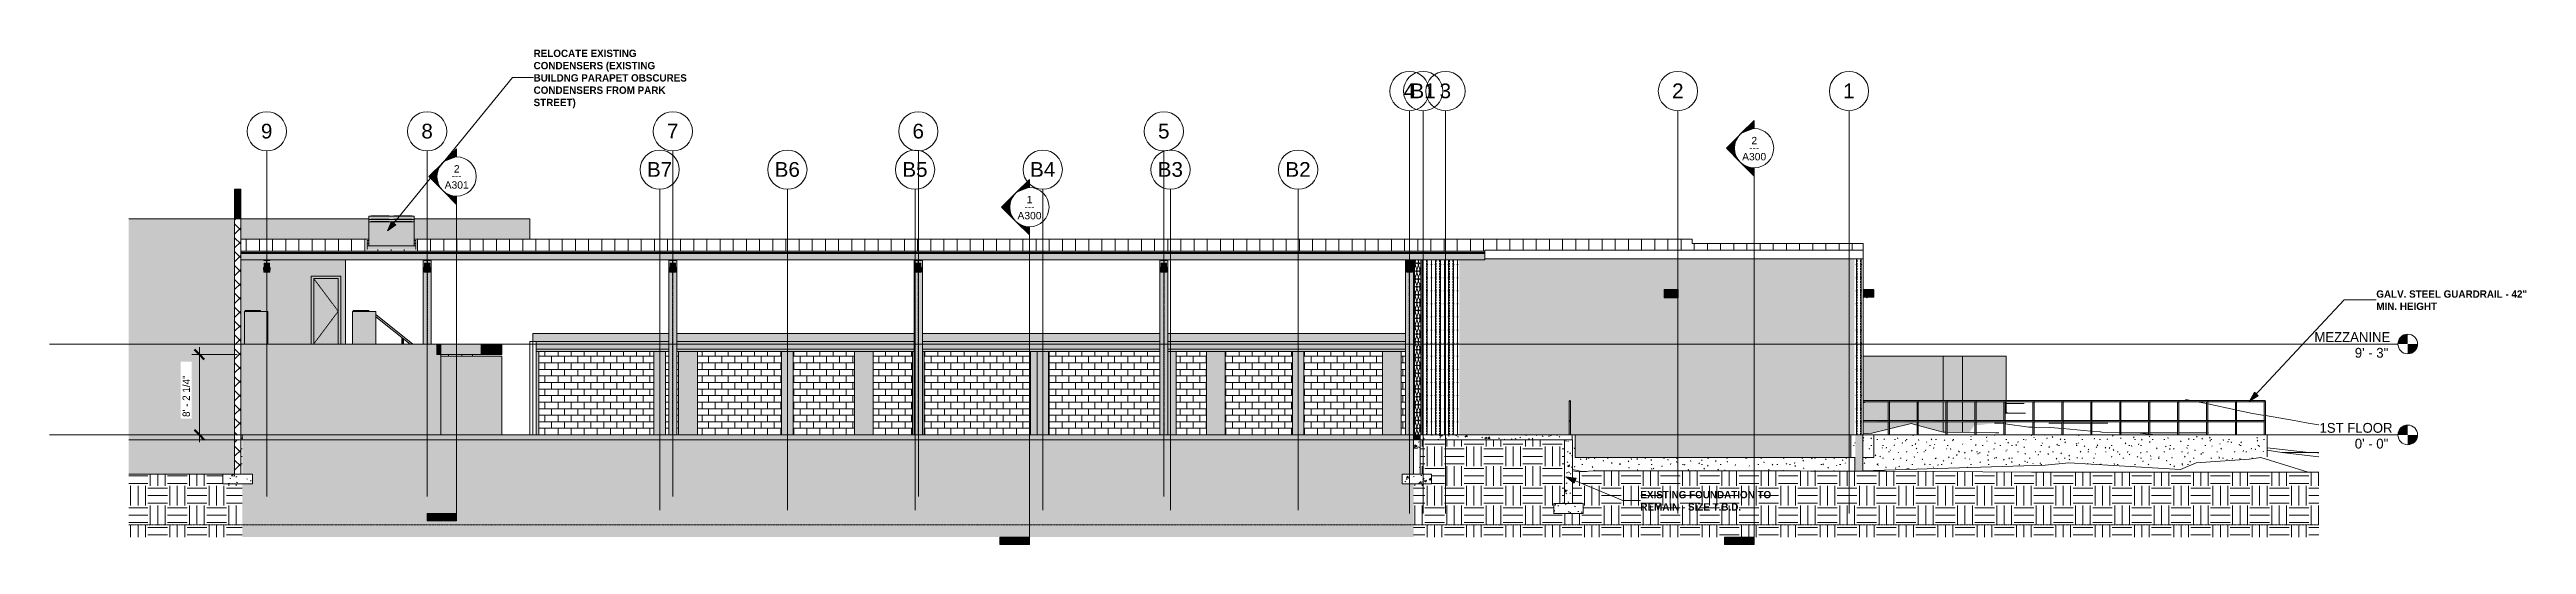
# Model space of a CAD drawing. Header units: inches. Extents: x 1352 to 6578, y -201 to 490.
# Drawn here: x 1352 to 4378, y -134 to 471 of the extents above; entities that cross this region are included whole.
import ezdxf

# ---------------------------------------------------------------- set-up
doc = ezdxf.new("R2010")
doc.units = ezdxf.units.IN
doc.header["$MEASUREMENT"] = 0
for name, pattern in [('Aligning Line 1_8_', [0.25, 0.125, -0.125]), ('Dash 1_16_', [0.125, 0.0625, -0.0625]), ('Grid Line 1_2_', [0.875, 0.5, -0.125, 0.125, -0.125]), ('Hidden 1_8_', [0.1875, 0.125, -0.0625])]:
    doc.linetypes.add(name, pattern=pattern)
for name, color, linetype, lineweight in [('A-ANNO-DIMS', 211, 'Continuous', 9), ('A-ANNO-DIMS-96', 211, 'Continuous', 9), ('A-DOOR', 31, 'Continuous', 13), ('A-DOOR-FRAM', 31, 'Continuous', 13), ('A-FLOR', 192, 'Continuous', 9), ('A-FLOR-HRAL', 11, 'Continuous', 9), ('A-FLOR-LEVL', 51, 'Continuous', 9), ('A-ROOF', 132, 'Continuous', 13), ('A-ROOF-PATT', 132, 'Continuous', 9), ('A-WALL', 113, 'Continuous', 13), ('A-WALL-PATT', 111, 'Continuous', 13), ('C-BLDG-PADS', 91, 'Continuous', 13), ('C-TOPO', 7, 'Continuous', 9), ('E-LITE-EQPM', 33, 'Continuous', 9), ('G-ANNO-SYMB', 111, 'Aligning Line 1_8_', 9), ('G-ANNO-TEXT', 231, 'Continuous', 9), ('I-WALL', 2, 'Continuous', 13), ('M-EQPM', 50, 'Continuous', 9), ('S-BEAM', 12, 'Continuous', 13), ('S-COLS', 52, 'Continuous', 13), ('S-FNDN', 32, 'Continuous', 13), ('S-GRID', 1, 'Continuous', 9), ('S-GRID-IDEN', 1, 'Continuous', 9)]:
    doc.layers.add(name, color=color, linetype=linetype, lineweight=lineweight)
doc.styles.add('Arial', font='arial.ttf', dxfattribs={"height": 18})
doc.styles.add('Arial_1', font='arial.ttf', dxfattribs={"height": 9})
doc.styles.add('Century Gothic', font='ufonts.com_century-gothic.ttf', dxfattribs={"height": 12})
doc.styles.add('Century Gothic_1', font='ufonts.com_century-gothic.ttf', dxfattribs={"height": 9})
doc.styles.add('Century Gothic_B', font='GOTHICB.TTF', dxfattribs={"height": 9})
doc.dimstyles.new('OD__1_16__Tol__', dxfattribs={"dimscale": 12, "dimtxt": 9.397514, "dimasz": 1, "dimexe": 0.75, "dimexo": 0.5, "dimgap": 0.75, "dimtad": 1, "dimdec": 4, "dimrnd": 0.0625, "dimzin": 3, "dimdsep": 46, "dimlunit": 4, "dimtxsty": 'Century Gothic_1', "dimblk1": 'OBLIQUE', "dimblk2": 'OBLIQUE', "dimsah": 1, "dimcen": 0.09, "dimdle": 0.75, "dimazin": 0, "dimtfac": 1, "dimtdec": 4, "dimtix": 1, "dimtmove": 0, "dimatfit": 3, "dimfxl": 1, "dimtvp": 1, "dimtfill": 1, "dimfrac": 2, "dimtolj": 1, "dimtzin": 0, "dimarcsym": 2})
pattern_1 = [(50, (2839.867, 132.76), (27.5427, -2.40992), [2.88, -31.68]), (355, (2839.867, 132.76), (-5.32784, 28.88427), [2.304, -25.344]), (100.451, (2842.163, 132.558), (22.2153, 26.47393), [2.448, -26.924]), (46.184, (2839.867, 140.44), (40.9819, -6.3564), [4.32, -47.52]), (96.636, (2843.283, 139.91), (35.8907, 37.4062), [3.671, -40.386]), (351.184, (2839.867, 140.44), (35.891, 37.4062), [3.456, -38.016]), (21, (2843.707, 138.52), (22.92104, -15.46073), [2.88, -31.68]), (326, (2843.707, 138.52), (9.34353, 27.84574), [2.304, -25.344]), (71.451, (2845.617, 137.23), (32.26477, 12.3844), [2.448, -26.924]), (37.5, (2839.867, 132.759), (0.466855, 12.78271), [1.267, -23.77, 1.267, -24.461, -25.44]), (37.5, (2839.867, 132.759), (0.466855, 12.78271), [-50.765, 1.267, -24.173]), (7.5, (2839.867, 132.759), (10.10159, 15.14509), [1.267, -13.402, 1.267, -23.194, -9.696]), (7.5, (2839.867, 132.759), (10.10159, 15.14509), [-39.13, 1.267, -8.429]), (327.5, (2831.304, 132.759), (20.49916, -0.86578), [1.267, -8.333, 1.267, -28.685, -39.744]), (327.5, (2831.304, 132.759), (20.49916, -0.86578), [-39.552, 1.267, -38.477]), (317.5, (2827.464, 132.759), (22.39478, 3.8443), [1.267, -11.213, 1.267, -18.624, -28.224]), (317.5, (2827.464, 132.759), (22.39478, 3.8443), [-32.371, 1.267, -26.957])]
pattern_2 = [(161.57, (2840.347, 133.239), (-3.8399538, -1.54e-05), [0, -27.322, 3.034, 0]), (18.43, (2839.387, 133.239), (-3.8399538, 1.54e-05), [0, -27.322, 3.034, 0]), (108.43, (2840.347, 133.239), (1.919622, -9.6005246), [9.106, -21.25]), (71.57, (2839.387, 133.239), (1.919622, 9.6005246), [9.106, -21.25])]
pattern_3 = [(90, (3085.203, 0), (-16, 1e-15), [16, 0, 0, 0]), (90, (3079.203, 0), (-16, 1e-15), [16, 0, 0, 0]), (90, (3080.203, 0), (-16, 1e-15), [2.143, -13.857]), (90, (3074.203, 0), (-16, 1e-15), [16, 0, 0, 0]), (90, (3080.203, 3.214), (-16, 1e-15), [2.143, -13.857]), (90, (3080.203, 6.429), (-16, 1e-15), [2.143, -13.857]), (90, (3080.203, 9.643), (-16, 1e-15), [2.143, -13.857]), (90, (3080.203, 12.857), (-16, 1e-15), [2.143, -13.857]), (90, (3084.203, 0), (-16, 1e-15), [2.143, -13.857]), (90, (3084.203, 3.214), (-16, 1e-15), [2.143, -13.857]), (90, (3084.203, 6.429), (-16, 1e-15), [2.143, -13.857]), (90, (3084.203, 9.643), (-16, 1e-15), [2.143, -13.857]), (90, (3084.203, 12.857), (-16, 1e-15), [2.143, -13.857])]
pattern_4 = [(0, (2839.867, 132.76), (24, 24), [24, -24]), (0, (2839.867, 141.76), (24, 24), [24, -24]), (0, (2839.867, 150.76), (24, 24), [24, -24]), (90, (2842.867, 153.76), (-24, 24), [24, -24]), (90, (2851.867, 153.76), (-24, 24), [24, -24]), (90, (2860.867, 153.76), (-24, 24), [24, -24])]
pattern_5 = [(0, (2911.165, 132.759), (28.637, 7.68), [1.181, -20.297, 1.181, -20.297, -114.549]), (0, (2911.165, 132.759), (28.637, 7.68), [-42.956, 1.181, -41.775, 1.181, -20.297, -50.115]), (0, (2911.165, 132.759), (28.637, 7.68), [-107.39, 1.181, -13.137, 1.181, -34.615]), (118.289, (2921.904, 136.599), (-20.51911, 22.76439), [1.246, -21.413, 1.246, -21.413, -120.851]), (118.289, (2921.904, 136.599), (-20.51911, 22.76439), [-45.319, 1.246, -44.073, 1.246, -21.413, -52.872]), (118.289, (2921.904, 136.599), (-20.51911, 22.76439), [-113.298, 1.246, -13.86, 1.246, -36.52]), (241.711, (2925.484, 151.959), (-8.11793, -30.444835), [1.246, -21.413, 1.246, -142.264]), (241.711, (2925.484, 151.959), (-8.11793, -30.444835), [-23.906, -21.413, 1.246, -44.073, -75.532]), (241.711, (2925.484, 151.959), (-8.11793, -30.444835), [-90.638, 1.246, -21.413, 1.246, -51.626]), (241.711, (2925.484, 151.959), (-8.11793, -30.444835), [-114.544, -13.86, 1.246, -36.52])]
pattern_6 = [(45, (2839.867, 132.759), (-9.50352, 9.50352), []), (45, (2839.867, 147.159), (-9.50352, 9.50352), [])]

msp = doc.modelspace()

# ---------------------------------------------------------------- texts
at = {"layer": 'A-FLOR-LEVL', "char_height": 12, "attachment_point": 1, "style": 'Century Gothic'}
for s, insert, width in [('MEZZANINE', (4118.78878, 125.56299), 109.989), ('9\' - 3"', (4168.13265, 106.28882), 50.904), ('1ST FLOOR', (4125.025, 14.56299), 102.414), ('0\' - 0"', (4168.13265, -4.71118), 50.904)]:
    msp.add_mtext(s, dxfattribs=dict(at, insert=insert, width=width))
at = {"layer": 'G-ANNO-SYMB', "linetype": 'Continuous', "char_height": 9, "attachment_point": 1}
for s, insert, width, style in [('2', (3430.91158, 364.02395), 8.484, 'Arial_1'), ('A300', (3419.66749, 344.3877), 35.754, 'Arial_1'), ('---', (3428.26027, 355.51725), 15.453, 'Century Gothic_1'), ('A301', (1834.51457, 309.82839), 35.754, 'Arial_1'), ('---', (1843.10735, 320.95794), 15.453, 'Century Gothic_1'), ('2', (1845.75866, 329.46464), 8.484, 'Arial_1'), ('A300', (2534.32666, 272.39174), 35.754, 'Arial_1'), ('---', (2542.91944, 283.52129), 15.453, 'Century Gothic_1'), ('1', (2545.57075, 292.02798), 8.484, 'Arial_1')]:
    msp.add_mtext(s, dxfattribs=dict(at, insert=insert, width=width, style=style))
at = {"layer": 'G-ANNO-TEXT', "char_height": 9, "attachment_point": 1, "style": 'Century Gothic_B'}
for s, insert, width in [('CONDENSERS (EXISTING', (1943.17268, 455.61043), 177.255), ('RELOCATE EXISTING', (1943.17268, 470.61043), 145.743), ('CONDENSERS FROM PARK', (1943.17268, 425.61043), 191.799), ('BUILDNG PARAPET OBSCURES', (1943.17268, 440.61043), 216.039), ('STREET)', (1943.17268, 410.61043), 52.116), ('GALV. STEEL GUARDRAIL - 42"', (4194.40962, 176.58043), 216.342), ('MIN. HEIGHT', (4194.40962, 161.58043), 91.203), ('EXISTING FOUNDATION TO', (3295.34218, -68.48169), 193.617), ('REMAIN - SIZE T.B.D.', (3295.34218, -83.48169), 145.137)]:
    msp.add_mtext(s, dxfattribs=dict(at, insert=insert, width=width))
at = {"layer": 'S-GRID-IDEN', "char_height": 18, "attachment_point": 1, "style": 'Arial'}
for s, insert, width in [('4', (3006.07423, 429.28794), 16.968), ('B1', (3014.51508, 429.28794), 37.269), ('3', (3050.07423, 429.28794), 16.968), ('2', (3334.07423, 429.28794), 16.968), ('1', (3543.07423, 429.28794), 16.968), ('9', (1610.07423, 380.10422), 16.968), ('8', (1806.07423, 380.10422), 16.968), ('7', (2106.07423, 380.10422), 16.968), ('6', (2406.07423, 380.10422), 16.968), ('5', (2706.07423, 380.10422), 16.968), ('B7', (2081.70258, 333.28794), 37.269), ('B6', (2237.70258, 333.28794), 37.269), ('B5', (2393.70258, 333.28794), 37.269), ('B4', (2549.70258, 333.28794), 37.269), ('B3', (2705.70258, 333.28794), 37.269), ('B2', (2861.70258, 333.28794), 37.269)]:
    msp.add_mtext(s, dxfattribs=dict(at, insert=insert, width=width))

# ---------------------------------------------------------------- blocks, each defined once
blk = doc.blocks.new('Conc Beam - Conc Beam-1196117-BUILDING SECTION - EAST_WEST - LOOKING SOUTH')
at = {"layer": 'S-BEAM', "lineweight": 9}
h = blk.add_hatch(dxfattribs=at)
h.set_pattern_fill('FP_2', color=9, style=0, pattern_type=2)
h.set_pattern_definition(pattern_1)
h.paths.add_polyline_path([(2451.9, 104.7), (2708.2, 104.7), (2708.2, 114), (2418.2, 114), (2418.2, 104.7), (2431, 104.7)], flags=0)
h.paths.add_polyline_path([(1950.2, 104.7), (2108.2, 104.7), (2108.2, 114), (1946.2, 114), (1946.2, 104.7)], flags=0)
h.paths.add_polyline_path([(3018.6, 104.7), (3018.6, 114), (3018.2, 114), (3018.2, 104.7)], flags=0)
h.paths.add_polyline_path([(3008.2, 104.7), (3008.2, 114), (2718.2, 114), (2718.2, 104.7), (3005.8, 104.7)], flags=0)
h.paths.add_polyline_path([(2118.2, 104.7), (2408.2, 104.7), (2408.2, 114), (2118.2, 114)], flags=0)
h = blk.add_hatch(dxfattribs=at)
h.set_pattern_fill('FP_1', color=9, style=0, pattern_type=2)
h.set_pattern_definition([(33.467, (2839.867, 440.118), (27.5428, -1.337), [2.219, -24.411]), (357.222, (2839.867, 440.118), (-5.32773, 16.02204), [2.298, -25.277]), (108.394, (2842.163, 440.006), (22.2151, 14.68524), [1.407, -15.478]), (30.033, (2839.867, 444.378), (40.9821, -3.5259), [3.455, -38.002]), (101.845, (2843.283, 444.084), (35.8912, 20.749), [2.067, -22.736]), (355.083, (2839.867, 444.378), (35.89054, 20.7491), [3.428, -37.706]), (12.02, (2843.707, 443.313), (22.92165, -8.57654), [2.749, -30.239]), (339.487, (2843.707, 443.313), (9.34315, 15.4464), [2.039, -22.434]), (58.83, (2845.617, 442.598), (32.2648, 6.87024), [1.504, -16.548]), (23.056, (2839.867, 440.118), (0.46711, 7.091376), [1.093, -20.495, 1.093, -21.091, -21.935]), (23.056, (2839.867, 440.118), (0.46711, 7.091376), [-43.771, 1.093, -20.842]), (4.177, (2839.867, 440.118), (10.101914, 8.401117), [1.26, -13.322, 1.26, -23.056, -9.639]), (4.177, (2839.867, 440.118), (10.101914, 8.401117), [-38.898, 1.26, -8.379]), (340.537, (2831.304, 440.118), (20.4992, -0.480766), [1.134, -7.454, 1.134, -25.659, -35.551]), (340.537, (2831.304, 440.118), (20.4992, -0.480766), [-35.379, 1.134, -34.418]), (333.056, (2827.464, 440.118), (22.39406, 2.13228), [1.048, -9.274, 1.048, -15.403, -23.343]), (333.056, (2827.464, 440.118), (22.39406, 2.13228), [-26.773, 1.048, -22.295])])
h.paths.add_polyline_path([(2451.9, 102), (2708.2, 102), (2708.2, 104.7), (2418.2, 104.7), (2418.2, 102), (2431, 102)], flags=0)
h.paths.add_polyline_path([(3018.6, 102), (3018.6, 104.7), (3018.2, 104.7), (3018.2, 102)], flags=0)
h.paths.add_polyline_path([(1950.2, 102), (2108.2, 102), (2108.2, 104.7), (1946.2, 104.7), (1946.2, 102)], flags=0)
h.paths.add_polyline_path([(3005.8, 102), (3008.2, 102), (3008.2, 104.7), (2718.2, 104.7), (2718.2, 102), (2995.4, 102)], flags=0)
h.paths.add_polyline_path([(2118.2, 102), (2408.2, 102), (2408.2, 104.7), (2118.2, 104.7)], flags=0)
at = {"layer": 'S-BEAM', "color": 8, "lineweight": 9}
for p, q in [((2108.2, 104.7), (1946.2, 104.7)), ((2108.2, 102), (1946.2, 102)), ((2408.2, 104.7), (2118.2, 104.7)), ((2408.2, 102), (2118.2, 102)), ((2708.2, 104.7), (2418.2, 104.7)), ((2708.2, 102), (2418.2, 102)), ((3008.2, 104.7), (2718.2, 104.7)), ((3008.2, 102), (2718.2, 102)), ((3018.6, 104.7), (3018.2, 104.7)), ((3018.6, 102), (3018.2, 102))]:
    blk.add_line(p, q, dxfattribs=at)
blk = doc.blocks.new('Single-Flush - 30_ x 80_-1225038-BUILDING SECTION - EAST_WEST - LOOKING SOUTH')
at = {"layer": 'A-DOOR', "lineweight": 9}
blk.add_hatch(color=254, dxfattribs=at).paths.add_polyline_path([(1704.5, 111), (1704.5, 191), (1674.5, 191), (1674.5, 111), (1699.3, 111)], flags=0)
at = {"layer": 'A-DOOR-FRAM', "lineweight": 9}
blk.add_hatch(color=254, dxfattribs=at).paths.add_polyline_path([(1707.5, 111), (1707.5, 194), (1671.5, 194), (1671.5, 111), (1674.5, 111), (1674.5, 191), (1704.5, 191), (1704.5, 111)], flags=0)
at = {"layer": 'A-DOOR', "color": 8, "linetype": 'Dash 1_16_', "lineweight": 9}
for p in [(1674.5, 191), (1674.5, 111)]:
    blk.add_line(p, (1704.5, 151), dxfattribs=at)
at = {"layer": 'A-DOOR-FRAM', "color": 8, "lineweight": 9}
for p, q in [((1671.5, 194), (1671.5, 111)), ((1707.5, 194), (1671.5, 194)), ((1674.5, 111), (1674.5, 191)), ((1674.5, 191), (1704.5, 191)), ((1704.5, 191), (1704.5, 111)), ((1707.5, 111), (1707.5, 194))]:
    blk.add_line(p, q, dxfattribs=at)
blk = doc.blocks.new('Walls 1 - Walls 1-1277454-BUILDING SECTION - EAST_WEST - LOOKING SOUTH')
at = {"layer": 'A-ROOF', "lineweight": 9}
blk.add_hatch(color=161, dxfattribs=at).paths.add_polyline_path([(1577.8, -48), (1577.8, 264), (1448.5, 264), (1448.5, -48)], flags=0)
h = blk.add_hatch(color=254, dxfattribs=at)
h.paths.add_polyline_path([(1824.8, 239.2), (1938.6, 239.2), (1938.6, 264), (1797.2, 264), (1797.2, 239.2), (1803.9, 239.2)], flags=0)
h.paths.add_polyline_path([(1585.5, 239.2), (1741.8, 239.2), (1741.8, 264), (1585.5, 264)], flags=0)
for p, q in [((1577.8, 264), (1448.5, 264)), ((1577.8, -48), (1577.8, 264)), ((1448.5, -48), (1577.8, -48))]:
    blk.add_line(p, q, dxfattribs=at)
at = {"layer": 'A-ROOF', "color": 8, "lineweight": 9}
for p, q in [((1585.5, 264), (1741.8, 264)), ((1797.2, 264), (1938.6, 264)), ((1938.6, 239.2), (1938.6, 264))]:
    blk.add_line(p, q, dxfattribs=at)
blk = doc.blocks.new('Railing - Lapeyre - 1 1_2_ Post-1355937-BUILDING SECTION - EAST_WEST - LOOKING SOUTH')
at = {"layer": 'A-FLOR-HRAL'}
h = blk.add_hatch(color=253, dxfattribs=at)
h.paths.add_polyline_path([(3208.5, 0), (3210, 0), (3209.9, 41.2), (3209.7, 40.7), (3209.2, 40.5), (3208.7, 40.7), (3208.5, 41.3), (3208.5, 2)], flags=0)
h.paths.add_polyline_path([(3209.2, 16), (3208.7, 16.2), (3208.5, 16.8), (3208.7, 17.3), (3209.2, 17.5), (3209.7, 17.3), (3209.9, 16.7), (3209.7, 16.2), (3209.3, 16)], flags=0)
at = {"layer": 'A-FLOR-HRAL', "color": 8}
for p, q in [((3208.5, 41.3), (3208.5, 0)), ((3210, 0), (3210, 41.3))]:
    blk.add_line(p, q, dxfattribs=at)
blk = doc.blocks.new('Railing - Railing-1339868-BUILDING SECTION - EAST_WEST - LOOKING SOUTH')
at = {"layer": 'A-FLOR-HRAL'}
for points in [[(3209.2, 40.5), (3209.7, 40.7), (3210, 41.2), (3209.7, 41.8), (3209.2, 42), (3208.7, 41.8), (3208.5, 41.2), (3208.7, 40.7), (3209, 40.6)], [(3209.2, 16), (3209.7, 16.2), (3209.9, 16.8), (3209.7, 17.3), (3209.2, 17.5), (3208.7, 17.3), (3208.5, 16.7), (3208.7, 16.2), (3209.1, 16)]]:
    blk.add_hatch(color=256, dxfattribs=at).paths.add_polyline_path(points, flags=0)
for centre, start, end in [((3209.2, 41.2), 0, 180), ((3209.2, 41.2), 180, 360), ((3209.2, 16.8), 0, 180), ((3209.2, 16.8), 180, 360)]:
    blk.add_arc(centre, 0.75, start, end, dxfattribs=at)
blk.add_blockref('Railing - Lapeyre - 1 1_2_ Post-1355937-BUILDING SECTION - EAST_WEST - LOOKING SOUTH', (0, 0))
blk = doc.blocks.new('Railing - Lapeyre - 1 1_2_ Post-V1-BUILDING SECTION - EAST_WEST - LOOKING SOUTH')
at = {"layer": 'A-FLOR-HRAL'}
h = blk.add_hatch(color=253, dxfattribs=at)
h.paths.add_polyline_path([(3599, 16.8), (3599, 41.2), (3598.4, 40.7), (3598.1, 40.5), (3598, 40.5), (3598, 17.5), (3598.1, 17.5), (3598.4, 17.3), (3598.9, 16.9)], flags=0)
h.paths.add_polyline_path([(3598.8, 0), (3599, 0), (3599, 16.7), (3598.4, 16.2), (3598.1, 16), (3598, 16), (3598, 0), (3598.8, 0)], flags=0)
h = blk.add_hatch(color=253, dxfattribs=at)
h.paths.add_polyline_path([(3599, 16.8), (3599.4, 17.3), (3599.5, 17.5), (3599.5, 40.6), (3599.3, 40.9), (3599, 41.2), (3599, 16.9)], flags=0)
h.paths.add_polyline_path([(3599.2, 0), (3599.5, 0), (3599.4, 16.2), (3599.3, 16.4), (3599, 16.7), (3599, 0)], flags=0)
at = {"layer": 'A-FLOR-HRAL', "color": 8}
for p, q in [((3598, 40.7), (3598, 17.3)), ((3599.5, 0), (3599.5, 41.3)), ((3598, 16.2), (3598, 0))]:
    blk.add_line(p, q, dxfattribs=at)
blk = doc.blocks.new('Railing - Lapeyre - 1 1_2_ Post-V2-BUILDING SECTION - EAST_WEST - LOOKING SOUTH')
at = {"layer": 'A-FLOR-HRAL'}
h = blk.add_hatch(color=253, dxfattribs=at)
h.paths.add_polyline_path([(3775.8, 16.8), (3775.8, 41.2), (3775.2, 40.7), (3774.9, 40.5), (3774.8, 40.5), (3774.8, 17.5), (3774.9, 17.5), (3775.3, 17.2), (3775.7, 16.9)], flags=0)
h.paths.add_polyline_path([(3775, 0), (3775.8, 0), (3775.8, 16.8), (3775.2, 16.2), (3774.9, 16), (3774.8, 16), (3774.8, 0), (3774.9, 0)], flags=0)
h = blk.add_hatch(color=253, dxfattribs=at)
h.paths.add_polyline_path([(3775.8, 16.8), (3776.2, 17.3), (3776.3, 17.5), (3776.2, 40.7), (3776.1, 40.9), (3775.8, 41.2), (3775.8, 16.9)], flags=0)
h.paths.add_polyline_path([(3776.3, 0), (3776.3, 0), (3776.2, 16.2), (3776.1, 16.4), (3775.8, 16.8), (3775.8, 0), (3776.2, 0)], flags=0)
at = {"layer": 'A-FLOR-HRAL', "color": 8}
for p, q in [((3774.8, 40.7), (3774.8, 17.3)), ((3776.3, 0), (3776.3, 41.2)), ((3774.8, 16.2), (3774.8, 0))]:
    blk.add_line(p, q, dxfattribs=at)
blk = doc.blocks.new('Railing - Lapeyre - 1 1_2_ Post-V3-BUILDING SECTION - EAST_WEST - LOOKING SOUTH')
at = {"layer": 'A-FLOR-HRAL'}
for points in [[(4058, 0), (4058.6, 0), (4058.6, 41.2), (4058.1, 40.7), (4057.8, 40.5), (4057.6, 40.5), (4057.7, 17.5), (4057.8, 17.5), (4058.1, 17.3), (4058.6, 16.8), (4058.6, 16.7), (4058.1, 16.2), (4057.7, 16), (4057.6, 16), (4057.7, 0), (4057.9, 0)], [(4059.1, 0), (4059.1, 0), (4059.1, 41.2), (4058.6, 41.2), (4058.7, 0), (4059, 0)]]:
    blk.add_hatch(color=253, dxfattribs=at).paths.add_polyline_path(points, flags=0)
at = {"layer": 'A-FLOR-HRAL', "color": 8}
for p, q in [((4057.6, 40.7), (4057.6, 17.3)), ((4058.6, 41.2), (4059.1, 41.2)), ((4059.1, 0), (4059.1, 41.2)), ((4057.6, 16.2), (4057.6, 0))]:
    blk.add_line(p, q, dxfattribs=at)
blk = doc.blocks.new('Railing - Railing-1341484-BUILDING SECTION - EAST_WEST - LOOKING SOUTH')
at = {"layer": 'A-FLOR-HRAL'}
blk.add_hatch(color=253, dxfattribs=at).paths.add_polyline_path([(4058.6, 41.2), (4058.6, 41.6), (4058.5, 41.9), (4058.4, 42), (3567.6, 42), (3567.6, 41.2), (4051, 41.2)], flags=0)
h = blk.add_hatch(color=253, dxfattribs=at)
h.paths.add_polyline_path([(3567.6, 40.5), (3598.1, 40.5), (3598.5, 40.7), (3599, 41.2), (3567.6, 41.2), (3567.6, 40.5)], flags=0)
h.paths.add_polyline_path([(3634.4, 41.2), (3599, 41.2), (3599.4, 40.7), (3599.5, 40.5), (3633.5, 40.5), (3633.8, 40.7), (3634.3, 41.2)], flags=0)
h.paths.add_polyline_path([(3669.7, 41.2), (3634.4, 41.2), (3634.8, 40.7), (3634.8, 40.5), (3668.8, 40.5), (3669.2, 40.7), (3669.7, 41.2)], flags=0)
h.paths.add_polyline_path([(3705.1, 41.2), (3669.8, 41.2), (3670.1, 40.7), (3670.2, 40.5), (3704.2, 40.5), (3704.5, 40.7), (3705, 41.2)], flags=0)
h.paths.add_polyline_path([(3740.4, 41.2), (3705.1, 41.2), (3705.5, 40.7), (3705.6, 40.5), (3739.6, 40.5), (3739.9, 40.7), (3740.4, 41.2)], flags=0)
h.paths.add_polyline_path([(3775.8, 41.2), (3740.4, 41.2), (3740.9, 40.7), (3740.9, 40.5), (3774.9, 40.5), (3775.2, 40.7), (3775.7, 41.2)], flags=0)
h.paths.add_polyline_path([(3811.2, 41.2), (3775.8, 41.2), (3776.2, 40.7), (3776.3, 40.5), (3810.3, 40.5), (3810.6, 40.7), (3811.1, 41.2)], flags=0)
h.paths.add_polyline_path([(3844.4, 40.5), (3845.6, 40.5), (3846, 40.8), (3846.5, 41.2), (3811.2, 41.2), (3811.6, 40.7), (3811.6, 40.5), (3841.9, 40.5)], flags=0)
h.paths.add_polyline_path([(3847, 40.5), (3881, 40.5), (3881.4, 40.8), (3881.9, 41.2), (3846.5, 41.2), (3846.9, 40.7), (3847, 40.5)], flags=0)
h.paths.add_polyline_path([(3917.2, 41.2), (3881.9, 41.2), (3882.3, 40.7), (3882.3, 40.5), (3916.3, 40.5), (3916.7, 40.8), (3917.1, 41.1)], flags=0)
h.paths.add_polyline_path([(3952.6, 41.2), (3917.2, 41.2), (3917.6, 40.7), (3917.7, 40.5), (3951.7, 40.5), (3952, 40.8), (3952.4, 41.1)], flags=0)
h.paths.add_polyline_path([(3987.9, 41.2), (3952.6, 41.2), (3953, 40.7), (3953.1, 40.5), (3987.1, 40.5), (3987.4, 40.7), (3987.8, 41.1)], flags=0)
h.paths.add_polyline_path([(4023.3, 41.2), (3987.9, 41.2), (3988.4, 40.7), (3988.4, 40.5), (4022.4, 40.5), (4022.7, 40.7), (4023.1, 41.1)], flags=0)
h.paths.add_polyline_path([(4056.6, 40.5), (4057.8, 40.5), (4058.1, 40.7), (4058.5, 41.1), (4058.5, 41.2), (4023.3, 41.2), (4023.7, 40.7), (4023.8, 40.5), (4051, 40.5)], flags=0)
h.paths.add_polyline_path([(4058.5, 41.1), (4058.6, 41.2), (4058.5, 41.2)], flags=0)
h = blk.add_hatch(color=253, dxfattribs=at)
h.paths.add_polyline_path([(3599, 16.8), (3598.4, 17.3), (3598.1, 17.5), (3598, 17.5), (3567.6, 17.5), (3567.6, 16.8), (3598.9, 16.8)], flags=0)
h.paths.add_polyline_path([(3634.4, 16.8), (3633.8, 17.3), (3633.5, 17.5), (3633.3, 17.5), (3599.5, 17.5), (3599.5, 17.4), (3599.3, 17.1), (3599, 16.8), (3634.2, 16.8)], flags=0)
h.paths.add_polyline_path([(3669.7, 16.8), (3669.1, 17.3), (3668.8, 17.5), (3668.7, 17.5), (3634.8, 17.5), (3634.8, 17.4), (3634.7, 17.1), (3634.4, 16.8), (3669.6, 16.8)], flags=0)
h.paths.add_polyline_path([(3705.1, 16.8), (3704.5, 17.3), (3704.1, 17.5), (3704.1, 17.5), (3670.2, 17.5), (3670.2, 17.4), (3670, 17.1), (3669.7, 16.8), (3705, 16.8)], flags=0)
h.paths.add_polyline_path([(3710.4, 16.8), (3740.4, 16.8), (3739.9, 17.3), (3739.5, 17.5), (3739.5, 17.5), (3705.6, 17.5), (3705.5, 17.4), (3705.4, 17.1), (3705.1, 16.8), (3706.3, 16.8)], flags=0)
h.paths.add_polyline_path([(3775.8, 16.8), (3775.2, 17.3), (3774.9, 17.5), (3774.8, 17.5), (3740.9, 17.5), (3740.9, 17.4), (3740.7, 17.1), (3740.4, 16.8), (3775.7, 16.8)], flags=0)
h.paths.add_polyline_path([(3811.2, 16.8), (3810.6, 17.3), (3810.2, 17.5), (3810.1, 17.5), (3776.3, 17.5), (3776.2, 17.3), (3776.1, 17.1), (3775.8, 16.8), (3811, 16.8)], flags=0)
h.paths.add_polyline_path([(3846.5, 16.8), (3845.9, 17.3), (3845.6, 17.5), (3845.5, 17.5), (3811.6, 17.5), (3811.6, 17.3), (3811.5, 17.1), (3811.2, 16.8), (3846.4, 16.8)], flags=0)
h.paths.add_polyline_path([(3881.9, 16.8), (3881.3, 17.3), (3881, 17.5), (3880.8, 17.5), (3847, 17.5), (3846.9, 17.3), (3846.8, 17.1), (3846.5, 16.8), (3881.7, 16.8)], flags=0)
h.paths.add_polyline_path([(3894.2, 16.8), (3917.2, 16.8), (3916.6, 17.3), (3916.3, 17.5), (3916.2, 17.5), (3882.3, 17.5), (3882.3, 17.3), (3882.2, 17.1), (3881.9, 16.8), (3883.7, 16.8)], flags=0)
h.paths.add_polyline_path([(3952.6, 16.8), (3952, 17.3), (3951.7, 17.5), (3951.6, 17.5), (3917.7, 17.5), (3917.7, 17.3), (3917.5, 17.1), (3917.2, 16.8), (3952.5, 16.8)], flags=0)
h.paths.add_polyline_path([(3987.9, 16.8), (3987.3, 17.3), (3987, 17.5), (3986.9, 17.5), (3953.1, 17.5), (3953, 17.3), (3952.9, 17.1), (3952.6, 16.8), (3987.8, 16.8)], flags=0)
h.paths.add_polyline_path([(4023.3, 16.8), (4022.7, 17.3), (4022.4, 17.5), (4022.3, 17.5), (3988.4, 17.5), (3988.4, 17.3), (3988.2, 17.1), (3987.9, 16.8), (4023.2, 16.8)], flags=0)
h.paths.add_polyline_path([(4056.2, 16.8), (4058.6, 16.8), (4058.1, 17.3), (4057.8, 17.5), (4057.6, 17.5), (4023.8, 17.5), (4023.8, 17.4), (4023.6, 17.1), (4023.3, 16.8), (4051, 16.8)], flags=0)
h = blk.add_hatch(color=253, dxfattribs=at)
h.paths.add_polyline_path([(3567.6, 16), (3598.1, 16), (3598.4, 16.2), (3599, 16.8), (3567.6, 16.7), (3567.6, 16)], flags=0)
h.paths.add_polyline_path([(3634.4, 16.8), (3599, 16.7), (3599.4, 16.2), (3599.5, 16), (3633.5, 16), (3633.8, 16.2), (3634.3, 16.7)], flags=0)
h.paths.add_polyline_path([(3669.7, 16.8), (3634.4, 16.7), (3634.8, 16.2), (3634.8, 16), (3668.8, 16), (3669.1, 16.2), (3669.7, 16.7)], flags=0)
h.paths.add_polyline_path([(3704.1, 16), (3704.2, 16), (3704.5, 16.2), (3705.1, 16.8), (3669.8, 16.7), (3670.1, 16.2), (3670.2, 16), (3703.7, 16)], flags=0)
h.paths.add_polyline_path([(3740.4, 16.8), (3705.1, 16.8), (3705.5, 16.2), (3705.6, 16), (3739.6, 16), (3739.9, 16.2), (3740.4, 16.7)], flags=0)
h.paths.add_polyline_path([(3769.8, 16), (3774.9, 16), (3775.2, 16.2), (3775.8, 16.8), (3740.4, 16.8), (3740.9, 16.2), (3740.9, 16), (3764, 16)], flags=0)
h.paths.add_polyline_path([(3810.2, 16), (3810.4, 16.1), (3810.9, 16.5), (3811.2, 16.8), (3775.8, 16.8), (3776.2, 16.2), (3776.3, 16), (3810.1, 16)], flags=0)
h.paths.add_polyline_path([(3846.5, 16.8), (3811.2, 16.8), (3811.6, 16.2), (3811.6, 16), (3845.6, 16), (3846, 16.3), (3846.4, 16.6)], flags=0)
h.paths.add_polyline_path([(3881.9, 16.8), (3846.5, 16.8), (3846.9, 16.2), (3847, 16), (3881, 16), (3881.4, 16.3), (3881.7, 16.6)], flags=0)
h.paths.add_polyline_path([(3917.2, 16.8), (3881.9, 16.8), (3882.3, 16.2), (3882.3, 16), (3916.3, 16), (3916.7, 16.3), (3917.1, 16.6)], flags=0)
h.paths.add_polyline_path([(3952.6, 16.8), (3917.2, 16.8), (3917.6, 16.2), (3917.7, 16), (3951.7, 16), (3952, 16.3), (3952.4, 16.6)], flags=0)
h.paths.add_polyline_path([(3987.9, 16.8), (3952.6, 16.8), (3953, 16.2), (3953.1, 16), (3987.1, 16), (3987.4, 16.2), (3987.8, 16.6)], flags=0)
h.paths.add_polyline_path([(4023.3, 16.8), (3987.9, 16.8), (3988.4, 16.2), (3988.4, 16), (4022.4, 16), (4022.7, 16.2), (4023.1, 16.6)], flags=0)
h.paths.add_polyline_path([(4057.6, 16), (4057.8, 16), (4058.1, 16.2), (4058.6, 16.7), (4058.6, 16.8), (4023.3, 16.8), (4023.7, 16.2), (4023.8, 16), (4040.5, 16)], flags=0)
at = {"layer": 'A-FLOR-HRAL', "color": 8}
for p, q in [((4058.4, 42), (3567.6, 42)), ((3567.6, 40.5), (4058.4, 40.5)), ((4058.4, 17.5), (3567.6, 17.5)), ((3567.6, 16), (4058.4, 16))]:
    blk.add_line(p, q, dxfattribs=at)
blk.add_ellipse((4058.4, 41.2), major_axis=(0, 0.75), ratio=0.36194, start_param=4.712389, end_param=6.283185, dxfattribs=at)
for name, p in [('Railing - Lapeyre - 1 1_2_ Post-V1-BUILDING SECTION - EAST_WEST - LOOKING SOUTH', (0, 0)), ('Railing - Lapeyre - 1 1_2_ Post-V1-BUILDING SECTION - EAST_WEST - LOOKING SOUTH', (35.4, 0)), ('Railing - Lapeyre - 1 1_2_ Post-V1-BUILDING SECTION - EAST_WEST - LOOKING SOUTH', (70.7, 0)), ('Railing - Lapeyre - 1 1_2_ Post-V1-BUILDING SECTION - EAST_WEST - LOOKING SOUTH', (106.1, 0)), ('Railing - Lapeyre - 1 1_2_ Post-V1-BUILDING SECTION - EAST_WEST - LOOKING SOUTH', (141.4, 0)), ('Railing - Lapeyre - 1 1_2_ Post-V2-BUILDING SECTION - EAST_WEST - LOOKING SOUTH', (0, 0)), ('Railing - Lapeyre - 1 1_2_ Post-V2-BUILDING SECTION - EAST_WEST - LOOKING SOUTH', (35.4, 0)), ('Railing - Lapeyre - 1 1_2_ Post-V2-BUILDING SECTION - EAST_WEST - LOOKING SOUTH', (70.7, 0)), ('Railing - Lapeyre - 1 1_2_ Post-V1-BUILDING SECTION - EAST_WEST - LOOKING SOUTH', (282.9, 0)), ('Railing - Lapeyre - 1 1_2_ Post-V1-BUILDING SECTION - EAST_WEST - LOOKING SOUTH', (318.2, 0)), ('Railing - Lapeyre - 1 1_2_ Post-V2-BUILDING SECTION - EAST_WEST - LOOKING SOUTH', (176.8, 0)), ('Railing - Lapeyre - 1 1_2_ Post-V2-BUILDING SECTION - EAST_WEST - LOOKING SOUTH', (212.1, 0)), ('Railing - Lapeyre - 1 1_2_ Post-V2-BUILDING SECTION - EAST_WEST - LOOKING SOUTH', (247.5, 0)), ('Railing - Lapeyre - 1 1_2_ Post-V3-BUILDING SECTION - EAST_WEST - LOOKING SOUTH', (0, 0))]:
    blk.add_blockref(name, p)
blk = doc.blocks.new('Gas Fired Furnace - Direct Vent - 38000 BTUH-1351617-BUILDING SECTION - EAST_WEST - LOOKING SOUTH')
at = {"layer": 'M-EQPM'}
for points in [[(1609.6, 150.9), (1609.6, 151.9), (1590.6, 151.9), (1590.6, 150.9)], [(1615.7, 111), (1618.3, 111), (1618.3, 150.9), (1589.8, 150.9), (1589.8, 111)]]:
    blk.add_hatch(color=8, dxfattribs=at).paths.add_polyline_path(points, flags=0)
at = {"layer": 'M-EQPM', "color": 8}
for p, q in [((1590.6, 151.9), (1609.6, 151.9)), ((1590.6, 150.9), (1590.6, 151.9)), ((1609.6, 150.9), (1609.6, 151.9)), ((1589.8, 150.9), (1618.3, 150.9)), ((1589.8, 111), (1589.8, 150.9)), ((1618.3, 111), (1618.3, 150.9))]:
    blk.add_line(p, q, dxfattribs=at)
blk = doc.blocks.new('Condensing Unit - Air Cooled - DX - 6-10 Tons - 6 Tons-1352867-BUILDING SECTION - EAST_WEST - LOOKING SOUTH')
at = {"layer": 'M-EQPM'}
for points in [[(1766.6, 260.4), (1772.3, 260.4), (1772.3, 260.7), (1794.3, 260.7), (1794.3, 260.4), (1797.2, 260.4), (1797.2, 263.3), (1741.8, 263.3), (1741.8, 260.4), (1744.6, 260.4), (1744.6, 260.7), (1766.6, 260.7)], [(1761.1, 263.3), (1766.6, 263.3), (1766.6, 263.7), (1744.6, 263.7), (1744.6, 263.3), (1759, 263.3)], [(1793.4, 263.3), (1794.3, 263.3), (1794.3, 263.7), (1772.3, 263.7), (1772.3, 263.3), (1792.2, 263.3)]]:
    blk.add_hatch(color=8, dxfattribs=at).paths.add_polyline_path(points, flags=0)
h = blk.add_hatch(color=8, dxfattribs=at)
h.paths.add_polyline_path([(1739.8, 231), (1741.8, 231), (1741.8, 233.9), (1739.8, 233.9)], flags=0)
h.paths.add_polyline_path([(1799.2, 231), (1799.2, 233.9), (1797.2, 233.9), (1797.2, 231)], flags=0)
at = {"layer": 'M-EQPM', "color": 8}
for p, q in [((1741.8, 263.3), (1797.2, 263.3)), ((1741.8, 263.3), (1741.8, 260.4)), ((1744.6, 263.7), (1744.6, 263.3)), ((1744.6, 263.7), (1766.6, 263.7)), ((1766.6, 263.3), (1766.6, 263.7)), ((1772.3, 263.7), (1772.3, 263.3)), ((1772.3, 263.7), (1794.3, 263.7)), ((1794.3, 263.3), (1794.3, 263.7)), ((1797.2, 263.3), (1797.2, 260.4)), ((1739.8, 233.9), (1741.8, 233.9)), ((1739.8, 233.9), (1739.8, 231)), ((1797.2, 233.9), (1799.2, 233.9)), ((1799.2, 231), (1799.2, 233.9))]:
    blk.add_line(p, q, dxfattribs=at)
blk = doc.blocks.new('Condensing Unit - Air Cooled - DX - 6-10 Tons - 6 Tons-V4-BUILDING SECTION - EAST_WEST - LOOKING SOUTH')
at = {"layer": 'M-EQPM'}
for points in [[(1741.8, 231), (1797.2, 231), (1797.2, 260.4), (1741.8, 260.4), (1741.8, 237.8)], [(1763, 260.4), (1766.6, 260.4), (1766.6, 260.7), (1744.6, 260.7), (1744.6, 260.4), (1762, 260.4)], [(1794.1, 260.4), (1794.3, 260.4), (1794.3, 260.7), (1772.3, 260.7), (1772.3, 260.4), (1793.4, 260.4)], [(1799.2, 226.4), (1799.2, 231), (1739.8, 231), (1739.8, 226.4), (1783, 226.4)]]:
    blk.add_hatch(color=8, dxfattribs=at).paths.add_polyline_path(points, flags=0)
at = {"layer": 'M-EQPM', "color": 8}
for p, q in [((1741.8, 260.4), (1797.2, 260.4)), ((1741.8, 260.4), (1741.8, 231)), ((1744.6, 260.7), (1744.6, 260.4)), ((1744.6, 260.7), (1766.6, 260.7)), ((1766.6, 260.4), (1766.6, 260.7)), ((1772.3, 260.7), (1772.3, 260.4)), ((1772.3, 260.7), (1794.3, 260.7)), ((1794.3, 260.4), (1794.3, 260.7)), ((1797.2, 260.4), (1797.2, 231)), ((1739.8, 231), (1799.2, 231)), ((1739.8, 231), (1739.8, 226.4)), ((1799.2, 226.4), (1799.2, 231))]:
    blk.add_line(p, q, dxfattribs=at)
blk = doc.blocks.new('Condensing Unit - Air Cooled - DX - 6-10 Tons - 6 Tons-V5-BUILDING SECTION - EAST_WEST - LOOKING SOUTH')
at = {"layer": 'M-EQPM'}
for points in [[(1744.6, 263.3), (1744.6, 263.7), (1766.6, 263.7), (1766.6, 263.3), (1772.3, 263.3), (1772.3, 263.7), (1794.3, 263.7), (1794.3, 263.3), (1797.2, 263.3), (1797.2, 267), (1741.8, 267), (1741.8, 263.3)], [(1761.1, 267), (1766.6, 267), (1766.6, 267.4), (1744.6, 267.4), (1744.6, 267), (1759, 267)], [(1793.4, 267), (1794.3, 267), (1794.3, 267.4), (1772.3, 267.4), (1772.3, 267), (1792.2, 267)]]:
    blk.add_hatch(color=8, dxfattribs=at).paths.add_polyline_path(points, flags=0)
h = blk.add_hatch(color=8, dxfattribs=at)
h.paths.add_polyline_path([(1739.8, 233.9), (1741.8, 233.9), (1741.8, 237.6), (1739.8, 237.6)], flags=0)
h.paths.add_polyline_path([(1797.2, 233.9), (1799.2, 233.9), (1799.2, 237.6), (1797.2, 237.6), (1797.2, 237.3)], flags=0)
at = {"layer": 'M-EQPM', "color": 8}
for p, q in [((1741.8, 267), (1797.2, 267)), ((1741.8, 267), (1741.8, 263.3)), ((1744.6, 267.4), (1744.6, 267)), ((1744.6, 267.4), (1766.6, 267.4)), ((1766.6, 267), (1766.6, 267.4)), ((1772.3, 267.4), (1772.3, 267)), ((1772.3, 267.4), (1794.3, 267.4)), ((1794.3, 267), (1794.3, 267.4)), ((1797.2, 267), (1797.2, 263.3)), ((1739.8, 237.6), (1741.8, 237.6)), ((1739.8, 237.6), (1739.8, 233.9)), ((1797.2, 237.6), (1799.2, 237.6)), ((1799.2, 233.9), (1799.2, 237.6))]:
    blk.add_line(p, q, dxfattribs=at)
blk = doc.blocks.new('Railing - 2_-1242822-BUILDING SECTION - EAST_WEST - LOOKING SOUTH')
at = {"layer": 'A-FLOR-HRAL'}
blk.add_hatch(color=8, dxfattribs=at).paths.add_polyline_path([(1783, 111), (1784.2, 111), (1784.2, 117.5), (1782.2, 119.1), (1782.2, 111)], flags=0)
at = {"layer": 'A-FLOR-HRAL', "color": 8}
for p, q in [((1782.2, 119.1), (1784.2, 117.5)), ((1782.2, 111), (1782.2, 119.1)), ((1784.2, 111), (1784.2, 117.5))]:
    blk.add_line(p, q, dxfattribs=at)
blk = doc.blocks.new('Railing - Railing-1377789-BUILDING SECTION - EAST_WEST - LOOKING SOUTH')
blk.add_blockref('Railing - 2_-1242822-BUILDING SECTION - EAST_WEST - LOOKING SOUTH', (0, 0))
blk = doc.blocks.new('Top Rail Type - Top Rail_Internal_-1377806-BUILDING SECTION - EAST_WEST - LOOKING SOUTH')
at = {"layer": 'A-FLOR-HRAL'}
blk.add_hatch(color=8, dxfattribs=at).paths.add_polyline_path([(1795.7, 111), (1750.4, 146.9), (1750.4, 144.3), (1792.5, 111)], flags=0)
at = {"layer": 'A-FLOR-HRAL', "color": 8}
for p, q in [((1795.7, 111), (1750.4, 146.9)), ((1750.4, 144.3), (1792.5, 111))]:
    blk.add_line(p, q, dxfattribs=at)
blk = doc.blocks.new('Door-Passage-Single-Flush - 36_ x 80_-1396074-BUILDING SECTION - EAST_WEST - LOOKING SOUTH')
at = {"layer": 'A-DOOR', "lineweight": 9}
for points in [[(3568, 40), (3568.1, 40), (3568.1, 40.4), (3567.6, 40.4), (3567.6, 40)], [(3567.6, 39.6), (3568.1, 39.6), (3568.1, 40), (3567.6, 40), (3567.6, 39.6)], [(3568.3, 40), (3568.3, 40), (3568.4, 40.2), (3568.5, 40.3), (3568.6, 40.4), (3568.2, 40.4), (3568.1, 40.3), (3568.1, 40), (3568.3, 40)], [(3568.5, 39.6), (3568.5, 39.6), (3568.5, 39.7), (3568.3, 39.9), (3568.3, 40), (3568.1, 40), (3568.1, 39.6), (3568.3, 39.6), (3568.5, 39.6)], [(3568.7, 39.6), (3568.9, 39.6), (3569, 39.7), (3569.1, 39.9), (3569.1, 40.1), (3568.9, 40.3), (3568.6, 40.4), (3568.4, 40.3), (3568.3, 40.1), (3568.4, 39.8), (3568.6, 39.6)]]:
    blk.add_hatch(color=254, dxfattribs=at).paths.add_polyline_path(points, flags=0)
at = {"layer": 'A-DOOR', "color": 8, "lineweight": 9}
for p, q in [((3568.1, 40.4), (3567.6, 40.4)), ((3567.6, 39.6), (3568.1, 39.6))]:
    blk.add_line(p, q, dxfattribs=at)
at = {"layer": 'A-DOOR', "color": 8, "lineweight": 9, "flags": 128}
for points in [[(3568.1, 40.4), (3568.2, 40.4), (3568.2, 40.4), (3568.2, 40.4), (3568.2, 40.4), (3568.3, 40.4), (3568.3, 40.4), (3568.3, 40.4), (3568.3, 40.4), (3568.3, 40.4), (3568.4, 40.4), (3568.4, 40.4), (3568.4, 40.4), (3568.4, 40.4), (3568.5, 40.4), (3568.5, 40.4), (3568.5, 40.4), (3568.5, 40.4), (3568.5, 40.4), (3568.5, 40.4), (3568.6, 40.4), (3568.6, 40.4), (3568.6, 40.4), (3568.6, 40.4), (3568.6, 40.4)], [(3568.6, 39.6), (3568.6, 39.6), (3568.6, 39.6), (3568.6, 39.6), (3568.6, 39.6), (3568.6, 39.6), (3568.5, 39.6), (3568.5, 39.6), (3568.5, 39.6), (3568.5, 39.6), (3568.5, 39.6), (3568.5, 39.6), (3568.4, 39.6), (3568.4, 39.6), (3568.4, 39.6), (3568.4, 39.6), (3568.4, 39.6), (3568.3, 39.6), (3568.3, 39.6), (3568.3, 39.6), (3568.3, 39.6), (3568.2, 39.6), (3568.2, 39.6), (3568.2, 39.6), (3568.2, 39.6), (3568.1, 39.6), (3568.1, 39.6)], [(3568.8, 40.4), (3568.8, 40.4), (3568.8, 40.4), (3568.8, 40.4), (3568.8, 40.4), (3568.9, 40.4), (3568.9, 40.4), (3568.9, 40.4)], [(3569, 39.7), (3569, 39.7), (3568.9, 39.7), (3568.9, 39.7), (3568.9, 39.7), (3568.9, 39.6), (3568.9, 39.6), (3568.9, 39.6)], [(3569, 40.2), (3569, 40.2), (3569.1, 40.2), (3569.1, 40.2), (3569.1, 40.2), (3569.1, 40.2), (3569.1, 40.2), (3569.1, 40.1)], [(3569.1, 39.8), (3569.1, 39.8), (3569.1, 39.8), (3569.1, 39.8), (3569.1, 39.8), (3569.1, 39.8), (3569, 39.8), (3569, 39.8)], [(3569.1, 40.1), (3569.1, 40.1), (3569.1, 40.1), (3569.1, 40.1), (3569.1, 40), (3569.1, 40), (3569.1, 40), (3569.1, 40)], [(3569.1, 40), (3569.1, 40), (3569.1, 40), (3569.1, 40), (3569.1, 39.9), (3569.1, 39.9), (3569.1, 39.9)]]:
    blk.add_lwpolyline(points, dxfattribs=at)
at = {"layer": 'A-DOOR', "color": 8, "lineweight": 9}
for start, end in [(0, 180), (180, 0)]:
    blk.add_arc((3568.7, 40), 0.394, start, end, dxfattribs=at)
blk = doc.blocks.new('Pathway_Cooper_Streetworks_WKP_Pak_Glass - Pathway_Cooper_Streetworks_WKP_Pak_Glass-1556231-BUILDING SECTION - EAST_WEST - LOOKING SOUTH')
at = {"layer": 'E-LITE-EQPM'}
for color, points in [(10, [(3325.5, 177.2), (3341.3, 177.2), (3341.3, 177.6), (3324.5, 177.6), (3324.5, 177.2), (3325, 177.2)]), (10, [(3325, 167.9), (3325.2, 168.2), (3325.2, 176.9), (3325, 176.9), (3325, 168)]), (10, [(3340.8, 167.9), (3340.6, 168.2), (3325.2, 168.2), (3325, 167.9), (3340.7, 167.9)]), (10, [(3340.2, 168.3), (3340.6, 168.3), (3340.6, 168.4), (3325.2, 168.4), (3325.2, 168.3), (3325.5, 168.3)]), (10, [(3340.3, 168.2), (3340.6, 168.2), (3340.6, 168.3), (3325.2, 168.3), (3325.2, 168.2), (3340.3, 168.2)]), (10, [(3340.3, 168.3), (3340.6, 168.3), (3340.6, 168.3), (3325.2, 168.3), (3325.2, 168.3), (3340.2, 168.3)]), (8, [(3340.3, 168.4), (3340.3, 176.8), (3325.5, 176.8), (3325.5, 168.4)]), (8, [(3340.3, 176.8), (3340.3, 176.9), (3340.1, 176.8)]), (10, [(3340.8, 167.9), (3340.8, 176.9), (3340.6, 176.9), (3340.6, 168.2), (3340.7, 168)])]:
    blk.add_hatch(color=color, dxfattribs=at).paths.add_polyline_path(points, flags=0)
h = blk.add_hatch(color=10, dxfattribs=at)
h.paths.add_polyline_path([(3325, 167.5), (3341.3, 167.5), (3341.3, 177.2), (3324.5, 177.2), (3324.5, 167.5)], flags=0)
h.paths.add_polyline_path([(3340.8, 167.9), (3325, 167.9), (3325, 176.9), (3340.8, 176.9)], flags=0)
h = blk.add_hatch(color=10, dxfattribs=at)
h.paths.add_polyline_path([(3325.2, 168.4), (3325.5, 168.4), (3325.5, 176.9), (3325.2, 176.8), (3325.2, 176.7)], flags=0)
h.paths.add_polyline_path([(3340.3, 168.4), (3340.6, 168.4), (3340.6, 176.9), (3340.3, 176.8), (3340.3, 168.8)], flags=0)
at = {"layer": 'E-LITE-EQPM', "color": 8}
for p, q in [((3324.5, 177.6), (3341.3, 177.6)), ((3324.5, 177.2), (3324.5, 177.6)), ((3324.5, 177.2), (3341.3, 177.2)), ((3324.5, 167.5), (3324.5, 177.2)), ((3341.3, 167.5), (3324.5, 167.5)), ((3325, 176.9), (3325, 167.9)), ((3325, 176.9), (3340.8, 176.9)), ((3325, 167.9), (3325.2, 168.2)), ((3325, 167.9), (3340.8, 167.9)), ((3325.2, 176.9), (3325.2, 168.2)), ((3325.2, 168.4), (3325.5, 168.4)), ((3340.6, 168.3), (3325.2, 168.3)), ((3340.6, 168.3), (3325.2, 168.3)), ((3340.6, 168.3), (3325.2, 168.3)), ((3325.2, 168.2), (3340.6, 168.2)), ((3325.5, 168.4), (3325.5, 176.8)), ((3325.7, 176.8), (3325.5, 176.8)), ((3325.5, 168.4), (3325.5, 176.8)), ((3340.3, 176.8), (3325.5, 176.8)), ((3325.5, 168.4), (3325.7, 168.4)), ((3325.5, 168.4), (3340.3, 168.4)), ((3325.7, 176.8), (3325.7, 168.4)), ((3340.1, 168.4), (3340.1, 176.8)), ((3340.3, 176.8), (3340.1, 176.8)), ((3340.1, 168.4), (3340.3, 168.4)), ((3340.3, 176.8), (3340.3, 168.4)), ((3340.3, 176.8), (3340.3, 168.4)), ((3340.3, 168.4), (3340.6, 168.4)), ((3340.6, 168.2), (3340.6, 176.9)), ((3340.8, 167.9), (3340.6, 168.2)), ((3340.8, 167.9), (3340.8, 176.9)), ((3341.3, 177.6), (3341.3, 177.2)), ((3341.3, 177.2), (3341.3, 167.5))]:
    blk.add_line(p, q, dxfattribs=at)
blk = doc.blocks.new('Pathway_Cooper_Streetworks_WKP_Pak_Glass - Pathway_Cooper_Streetworks_WKP_Pak_Glass-V6-BUILDING SECTION - EAST_WEST - LOOKING SOUTH')
at = {"layer": 'E-LITE-EQPM'}
for color, points in [(10, [(3567.6, 168.3), (3571.8, 168.3), (3571.9, 168.4), (3567.7, 168.4), (3567.7, 177.4), (3579.9, 177.4), (3580, 177.5), (3567.6, 177.5), (3567.6, 168.4)]), (10, [(3571.9, 168.4), (3579.9, 177.4), (3567.7, 177.4), (3567.7, 168.4), (3571.7, 168.4)]), (10, [(3571.9, 167.5), (3580.7, 177.2), (3580.3, 177.6), (3571.6, 167.8)]), (10, [(3571.9, 168.2), (3580, 177.2), (3579.9, 177.4), (3571.7, 168.3)]), (8, [(3580.4, 168.4), (3580.4, 176.8), (3580.3, 176.9), (3572.8, 168.4), (3580, 168.4)])]:
    blk.add_hatch(color=color, dxfattribs=at).paths.add_polyline_path(points, flags=0)
at = {"layer": 'E-LITE-EQPM', "color": 8}
for p, q in [((3580, 177.5), (3567.6, 177.5)), ((3567.6, 168.3), (3571.8, 168.3)), ((3567.7, 177.4), (3567.7, 168.4)), ((3579.9, 177.4), (3567.7, 177.4)), ((3567.7, 168.4), (3567.7, 177.4)), ((3567.7, 177.4), (3579.9, 177.4)), ((3567.7, 168.4), (3571.9, 168.4)), ((3571.9, 168.4), (3567.7, 168.4)), ((3580.3, 177.6), (3571.6, 167.8)), ((3571.6, 167.8), (3571.9, 167.5)), ((3579.9, 177.4), (3571.7, 168.3)), ((3571.7, 168.3), (3571.9, 168.2)), ((3571.9, 167.5), (3580.7, 177.2)), ((3580.3, 168.5), (3572.8, 168.5)), ((3572.8, 168.4), (3580.4, 168.4)), ((3572.8, 168.4), (3580.4, 168.4)), ((3579.9, 177.4), (3580, 177.5)), ((3580, 177.2), (3579.9, 177.4)), ((3580.7, 177.2), (3580.3, 177.6)), ((3580.4, 176.8), (3580.3, 176.9)), ((3580.4, 176.8), (3580.3, 176.9)), ((3580.3, 176.8), (3580.3, 168.5)), ((3580.4, 168.4), (3580.4, 176.8)), ((3580.4, 168.4), (3580.4, 176.8))]:
    blk.add_line(p, q, dxfattribs=at)
blk = doc.blocks.new('W-Wide Flange - GIRDER - T_B_D_ - 2-1379053-BUILDING SECTION - EAST_WEST - LOOKING SOUTH')
at = {"layer": 'S-BEAM', "lineweight": 9}
for points in [[(2710.5, 204.6), (2712.2, 204.6), (2712.2, 209.6), (2710, 209.6), (2710, 204.6)], [(2712.2, 204.6), (2712.4, 204.6), (2712.7, 204.8), (2712.9, 204.9), (2712.9, 205), (2713, 205.2), (2713, 205.4), (2713, 210.2), (2712.8, 209.9), (2712.8, 209.8), (2712.6, 209.7), (2712.4, 209.6), (2712.2, 209.6), (2712.2, 204.6)], [(2714.2, 204.6), (2714.2, 209.6), (2714, 209.6), (2713.8, 209.7), (2713.6, 209.9), (2713.5, 210), (2713.4, 210.2), (2713.4, 210.2), (2713.4, 205.2), (2713.5, 204.9), (2713.7, 204.8), (2713.8, 204.7), (2714.1, 204.6)], [(2715.8, 204.6), (2716.4, 204.6), (2716.4, 209.6), (2714.2, 209.6), (2714.2, 204.6), (2714.5, 204.6)]]:
    blk.add_hatch(color=254, dxfattribs=at).paths.add_polyline_path(points, flags=0)
h = blk.add_hatch(color=254, dxfattribs=at)
h.paths.add_polyline_path([(2713, 204), (2713, 204), (2713, 205.2), (2712.9, 204.9), (2712.7, 204.8), (2712.5, 204.6), (2712.3, 204.6), (2712.2, 204.6), (2710, 204.6), (2710, 204.5), (2712.4, 204.6), (2712.7, 204.7), (2712.9, 204.9), (2713, 205), (2713, 205), (2712.9, 204.8), (2712.9, 204.7), (2713, 204.7), (2712.9, 204.5), (2712.9, 204.4), (2712.9, 204.2), (2713, 204.2), (2713, 204.2), (2713, 204)], flags=0)
h.paths.add_polyline_path([(2713.5, 204.3), (2713.4, 204.3), (2713.5, 204.4), (2713.5, 204.3)], flags=0)
h.paths.add_polyline_path([(2713.4, 204), (2713.4, 204), (2713.5, 204), (2713.5, 204), (2713.5, 204.2), (2713.5, 204.3), (2713.4, 204.7), (2713.5, 204.7), (2713.5, 204.7), (2713.4, 205.1), (2713.5, 205), (2713.6, 204.8), (2713.7, 204.7), (2713.9, 204.6), (2714.1, 204.5), (2714.5, 204.5), (2716.4, 204.5), (2716.4, 204.6), (2714, 204.6), (2713.7, 204.8), (2713.5, 204.9), (2713.4, 205.1), (2713.4, 205.2), (2713.4, 205.2), (2713.4, 204)], flags=0)
at = {"layer": 'S-BEAM', "color": 8, "lineweight": 9}
for p, q in [((2713, 212.6), (2713, 205.4)), ((2713.4, 205.4), (2713.4, 212.6)), ((2710, 209.6), (2712.2, 209.6)), ((2710, 209.6), (2710, 204.6)), ((2712.2, 204.6), (2710, 204.6)), ((2710, 204.6), (2710, 204.5)), ((2713, 204), (2713, 204)), ((2713.4, 204), (2713.4, 204)), ((2714.2, 209.6), (2716.4, 209.6)), ((2716.4, 204.6), (2714.2, 204.6)), ((2716.4, 204.6), (2716.4, 209.6)), ((2716.4, 204.5), (2716.4, 204.6))]:
    blk.add_line(p, q, dxfattribs=at)
for centre, major_axis, start_param, end_param in [((2712.2, 210.4), (0.8, 0), 4.712389, 6.283185), ((2712.2, 205.4), (0.8, 0), 4.712389, 6.283185), ((2714.2, 210.4), (-0.8, 0), 0, 1.570796), ((2714.2, 205.4), (0.8, 0), 3.141593, 4.712389)]:
    blk.add_ellipse(centre, major_axis=major_axis, ratio=0.999783, start_param=start_param, end_param=end_param, dxfattribs=at)
blk = doc.blocks.new('W-Wide Flange-Column - W10X49-1602557-BUILDING SECTION - EAST_WEST - LOOKING SOUTH')
at = {"layer": 'S-COLS', "color": 8, "linetype": 'Hidden 1_8_', "lineweight": 9}
for p, q in [((2713, 202), (2713, 200.1)), ((2713, 198.9), (2713, 0)), ((2713.4, 200.1), (2713.4, 202)), ((2713.4, 0), (2713.4, 198.9))]:
    blk.add_line(p, q, dxfattribs=at)
blk = doc.blocks.new('W-Wide Flange-Column - W10X49-V7-BUILDING SECTION - EAST_WEST - LOOKING SOUTH')
at = {"layer": 'S-COLS', "color": 8, "linetype": 'Hidden 1_8_', "lineweight": 9}
for p, q in [((2413, 202), (2413, 200.1)), ((2413, 198.9), (2413, 0)), ((2413.4, 200.1), (2413.4, 202)), ((2413.4, 0), (2413.4, 198.9))]:
    blk.add_line(p, q, dxfattribs=at)
blk = doc.blocks.new('W-Wide Flange - GIRDER - T_B_D_ - 2-V8-BUILDING SECTION - EAST_WEST - LOOKING SOUTH')
at = {"layer": 'S-BEAM', "lineweight": 9}
for points in [[(2112.2, 204.6), (2112.2, 209.6), (2110, 209.6), (2110, 204.6), (2112.2, 204.6)], [(2112.2, 204.6), (2112.4, 204.6), (2112.7, 204.8), (2112.9, 204.9), (2112.9, 205), (2113, 205.2), (2113, 205.4), (2113, 210.2), (2112.8, 209.9), (2112.8, 209.8), (2112.6, 209.7), (2112.4, 209.6), (2112.2, 209.6), (2112.2, 204.6)], [(2114.2, 204.6), (2114.2, 209.6), (2114, 209.6), (2113.8, 209.7), (2113.6, 209.9), (2113.5, 210), (2113.4, 210.2), (2113.4, 210.2), (2113.4, 205.2), (2113.5, 204.9), (2113.7, 204.8), (2113.8, 204.7), (2114.1, 204.6)], [(2116.4, 204.6), (2116.4, 209.6), (2114.2, 209.6), (2114.2, 204.6), (2114.8, 204.6)]]:
    blk.add_hatch(color=254, dxfattribs=at).paths.add_polyline_path(points, flags=0)
h = blk.add_hatch(color=254, dxfattribs=at)
h.paths.add_polyline_path([(2113, 204), (2113, 204), (2113, 205.2), (2112.9, 204.9), (2112.7, 204.8), (2112.5, 204.6), (2112.3, 204.6), (2112.2, 204.6), (2110, 204.6), (2110, 204.5), (2112.4, 204.6), (2112.7, 204.7), (2112.9, 204.9), (2113, 205), (2113, 205), (2112.9, 204.8), (2112.9, 204.7), (2113, 204.7), (2112.9, 204.5), (2112.9, 204.4), (2112.9, 204.2), (2113, 204.2), (2113, 204.2), (2113, 204)], flags=0)
h.paths.add_polyline_path([(2113.5, 204.3), (2113.4, 204.3), (2113.5, 204.4), (2113.5, 204.3)], flags=0)
h.paths.add_polyline_path([(2113.5, 204), (2113.5, 204.2), (2113.5, 204.3), (2113.5, 204.7), (2113.5, 204.7), (2113.5, 204.7), (2113.4, 205.1), (2113.5, 205), (2113.6, 204.8), (2113.7, 204.7), (2113.9, 204.6), (2114.1, 204.5), (2114.4, 204.5), (2116.4, 204.5), (2116.4, 204.6), (2114, 204.6), (2113.7, 204.8), (2113.5, 204.9), (2113.4, 205.1), (2113.4, 205.2), (2113.4, 205.2), (2113.4, 204), (2113.4, 204), (2113.5, 204), (2113.5, 204)], flags=0)
at = {"layer": 'S-BEAM', "color": 8, "lineweight": 9}
for p, q in [((2113, 212.6), (2113, 205.4)), ((2113.4, 205.4), (2113.4, 212.6)), ((2110, 209.6), (2112.2, 209.6)), ((2110, 209.6), (2110, 204.6)), ((2112.2, 204.6), (2110, 204.6)), ((2110, 204.6), (2110, 204.5)), ((2113, 204), (2113, 204)), ((2113.4, 204), (2113.4, 204)), ((2114.2, 209.6), (2116.4, 209.6)), ((2116.4, 204.6), (2114.2, 204.6)), ((2116.4, 204.6), (2116.4, 209.6)), ((2116.4, 204.5), (2116.4, 204.6))]:
    blk.add_line(p, q, dxfattribs=at)
for centre, start_param, end_param in [((2112.2, 210.4), 4.712389, 6.283185), ((2112.2, 205.4), 4.712389, 6.283185), ((2114.2, 210.4), 3.141593, 4.712389), ((2114.2, 205.4), 3.141593, 4.712389)]:
    blk.add_ellipse(centre, major_axis=(0.8, 0), ratio=0.999783, start_param=start_param, end_param=end_param, dxfattribs=at)
blk = doc.blocks.new('W-Wide Flange - GIRDER - T_B_D_ - 2-V9-BUILDING SECTION - EAST_WEST - LOOKING SOUTH')
at = {"layer": 'S-BEAM', "lineweight": 9}
for points in [[(1812.2, 204.6), (1812.2, 209.6), (1810, 209.6), (1810, 204.6), (1811.7, 204.6)], [(1812.2, 204.6), (1812.4, 204.6), (1812.7, 204.8), (1812.9, 204.9), (1812.9, 205), (1813, 205.2), (1813, 205.4), (1813, 210.2), (1812.8, 209.9), (1812.8, 209.8), (1812.6, 209.7), (1812.4, 209.6), (1812.2, 209.6), (1812.2, 204.6)], [(1814.2, 204.6), (1814.2, 209.6), (1814, 209.6), (1813.8, 209.7), (1813.6, 209.9), (1813.5, 210), (1813.4, 210.2), (1813.4, 210.2), (1813.4, 205.2), (1813.5, 204.9), (1813.7, 204.8), (1813.8, 204.7), (1814.1, 204.6)], [(1816.4, 204.6), (1816.4, 209.6), (1814.2, 209.6), (1814.2, 204.6), (1814.3, 204.6)]]:
    blk.add_hatch(color=254, dxfattribs=at).paths.add_polyline_path(points, flags=0)
h = blk.add_hatch(color=254, dxfattribs=at)
h.paths.add_polyline_path([(1813, 204), (1813, 204), (1813, 205.2), (1812.9, 204.9), (1812.7, 204.8), (1812.5, 204.6), (1812.3, 204.6), (1812.2, 204.6), (1810, 204.6), (1810, 204.5), (1812.4, 204.6), (1812.7, 204.7), (1812.9, 204.9), (1813, 205), (1813, 205), (1812.9, 204.8), (1812.9, 204.7), (1813, 204.7), (1812.9, 204.5), (1812.9, 204.4), (1812.9, 204.2), (1813, 204.2), (1813, 204.2), (1813, 204)], flags=0)
h.paths.add_polyline_path([(1813.5, 204.3), (1813.4, 204.3), (1813.5, 204.4), (1813.5, 204.3)], flags=0)
h.paths.add_polyline_path([(1813.4, 204), (1813.4, 204), (1813.5, 204), (1813.5, 204), (1813.5, 204.2), (1813.5, 204.3), (1813.5, 204.7), (1813.5, 204.7), (1813.5, 204.7), (1813.4, 205.1), (1813.5, 205), (1813.6, 204.8), (1813.7, 204.7), (1813.9, 204.6), (1814.1, 204.5), (1814.4, 204.5), (1816.4, 204.5), (1816.4, 204.6), (1814, 204.6), (1813.7, 204.8), (1813.5, 204.9), (1813.4, 205.1), (1813.4, 205.2), (1813.4, 205.2), (1813.4, 204)], flags=0)
at = {"layer": 'S-BEAM', "color": 8, "lineweight": 9}
for p, q in [((1813, 212.6), (1813, 205.4)), ((1813.4, 205.4), (1813.4, 212.6)), ((1810, 209.6), (1812.2, 209.6)), ((1810, 209.6), (1810, 204.6)), ((1812.2, 204.6), (1810, 204.6)), ((1810, 204.6), (1810, 204.5)), ((1813.4, 204), (1813.4, 204)), ((1814.2, 209.6), (1816.4, 209.6)), ((1816.4, 204.6), (1814.2, 204.6)), ((1816.4, 204.6), (1816.4, 209.6)), ((1816.4, 204.5), (1816.4, 204.6))]:
    blk.add_line(p, q, dxfattribs=at)
for centre, start_param, end_param in [((1812.2, 210.4), 4.712389, 6.283185), ((1812.2, 205.4), 4.712389, 6.283185), ((1814.2, 210.4), 3.141593, 4.712389), ((1814.2, 205.4), 3.141593, 4.712389)]:
    blk.add_ellipse(centre, major_axis=(0.8, 0), ratio=0.999783, start_param=start_param, end_param=end_param, dxfattribs=at)
blk = doc.blocks.new('W-Wide Flange-Column - W10X49-V10-BUILDING SECTION - EAST_WEST - LOOKING SOUTH')
at = {"layer": 'S-COLS', "color": 8, "linetype": 'Hidden 1_8_', "lineweight": 9}
for p, q in [((1813, 202), (1813, 200.1)), ((1813, 198.9), (1813, 111)), ((1813.4, 200.1), (1813.4, 202)), ((1813.4, 111), (1813.4, 198.9))]:
    blk.add_line(p, q, dxfattribs=at)
blk = doc.blocks.new('W-Wide Flange - GIRDER - T_B_D_ - 2-V11-BUILDING SECTION - EAST_WEST - LOOKING SOUTH')
at = {"layer": 'S-BEAM', "lineweight": 9}
for points in [[(1616.2, 204.6), (1616.2, 209.6), (1614, 209.6), (1614, 204.6), (1615.7, 204.6)], [(1616.2, 204.6), (1616.4, 204.6), (1616.7, 204.8), (1616.9, 204.9), (1616.9, 205), (1617, 205.2), (1617, 205.4), (1617, 210.2), (1616.8, 209.9), (1616.8, 209.8), (1616.6, 209.7), (1616.4, 209.6), (1616.2, 209.6), (1616.2, 204.6)], [(1618.2, 204.6), (1618.2, 209.6), (1618, 209.6), (1617.8, 209.7), (1617.6, 209.9), (1617.5, 210), (1617.4, 210.2), (1617.4, 210.4), (1617.4, 205.2), (1617.5, 204.9), (1617.7, 204.8), (1617.8, 204.7), (1618.1, 204.6)], [(1618.3, 204.6), (1620.4, 204.6), (1620.4, 209.6), (1618.2, 209.6), (1618.2, 204.6)]]:
    blk.add_hatch(color=254, dxfattribs=at).paths.add_polyline_path(points, flags=0)
h = blk.add_hatch(color=254, dxfattribs=at)
h.paths.add_polyline_path([(1617, 204), (1617, 204), (1617, 205.2), (1616.9, 204.9), (1616.7, 204.8), (1616.5, 204.6), (1616.3, 204.6), (1616.2, 204.6), (1614, 204.6), (1614, 204.5), (1616.4, 204.6), (1616.7, 204.7), (1616.9, 204.9), (1617, 205), (1617, 205), (1616.9, 204.8), (1616.9, 204.7), (1617, 204.7), (1616.9, 204.5), (1616.9, 204.4), (1616.9, 204.2), (1617, 204.2), (1617, 204.2), (1617, 204)], flags=0)
h.paths.add_polyline_path([(1617.5, 204.3), (1617.4, 204.3), (1617.5, 204.4), (1617.5, 204.3)], flags=0)
h.paths.add_polyline_path([(1617.4, 204), (1617.4, 204), (1617.5, 204), (1617.5, 204), (1617.5, 204.2), (1617.5, 204.3), (1617.5, 204.7), (1617.5, 204.7), (1617.5, 204.7), (1617.4, 205.1), (1617.5, 205), (1617.6, 204.8), (1617.7, 204.7), (1617.9, 204.6), (1618.1, 204.5), (1618.4, 204.5), (1620.4, 204.5), (1620.4, 204.6), (1618, 204.6), (1617.7, 204.8), (1617.5, 204.9), (1617.4, 205.1), (1617.4, 205.2), (1617.4, 205.2), (1617.4, 204)], flags=0)
at = {"layer": 'S-BEAM', "color": 8, "lineweight": 9}
for p, q in [((1617, 212.6), (1617, 205.4)), ((1617.4, 205.4), (1617.4, 212.6)), ((1614, 209.6), (1616.2, 209.6)), ((1614, 209.6), (1614, 204.6)), ((1616.2, 204.6), (1614, 204.6)), ((1614, 204.6), (1614, 204.5)), ((1617, 204), (1617, 204)), ((1617.4, 204), (1617.4, 204)), ((1618.2, 209.6), (1620.4, 209.6)), ((1620.4, 204.6), (1618.2, 204.6)), ((1620.4, 204.6), (1620.4, 209.6)), ((1620.4, 204.5), (1620.4, 204.6))]:
    blk.add_line(p, q, dxfattribs=at)
for centre, start_param, end_param in [((1616.2, 210.4), 4.712389, 6.283185), ((1616.2, 205.4), 4.712389, 6.283185), ((1618.2, 210.4), 3.141593, 4.712389), ((1618.2, 205.4), 3.141593, 4.712389)]:
    blk.add_ellipse(centre, major_axis=(0.8, 0), ratio=0.999783, start_param=start_param, end_param=end_param, dxfattribs=at)
blk = doc.blocks.new('W-Wide Flange - GIRDER - T_B_D_ - 2-V12-BUILDING SECTION - EAST_WEST - LOOKING SOUTH')
at = {"layer": 'S-BEAM', "lineweight": 9}
for points in [[(3012.2, 204.6), (3012.2, 209.6), (3010, 209.6), (3010, 204.6), (3011, 204.6)], [(3012.2, 204.6), (3012.4, 204.6), (3012.7, 204.8), (3012.9, 204.9), (3012.9, 205), (3013, 205.2), (3013, 205.4), (3013, 210.2), (3012.8, 209.9), (3012.8, 209.8), (3012.6, 209.7), (3012.4, 209.6), (3012.2, 209.6), (3012.2, 204.6)], [(3014.2, 204.6), (3014.2, 209.6), (3014, 209.6), (3013.8, 209.7), (3013.6, 209.9), (3013.5, 210), (3013.4, 210.2), (3013.4, 210.4), (3013.4, 205.2), (3013.5, 204.9), (3013.7, 204.8), (3013.8, 204.7), (3014.1, 204.6)], [(3016.3, 204.6), (3016.4, 204.6), (3016.4, 209.6), (3014.2, 209.6), (3014.2, 204.6)]]:
    blk.add_hatch(color=254, dxfattribs=at).paths.add_polyline_path(points, flags=0)
h = blk.add_hatch(color=254, dxfattribs=at)
h.paths.add_polyline_path([(3013.5, 204.3), (3013.4, 204.3), (3013.5, 204.4), (3013.5, 204.3)], flags=0)
h.paths.add_polyline_path([(3013.4, 204), (3013.4, 204), (3013.5, 204), (3013.5, 204), (3013.5, 204.2), (3013.5, 204.3), (3013.5, 204.7), (3013.5, 204.7), (3013.5, 204.7), (3013.4, 205.1), (3013.5, 205), (3013.6, 204.8), (3013.7, 204.7), (3013.9, 204.6), (3014.1, 204.5), (3014.4, 204.5), (3016.4, 204.5), (3016.4, 204.6), (3014, 204.6), (3013.6, 204.8), (3013.5, 204.9), (3013.4, 205.1), (3013.4, 205.2), (3013.4, 205.2), (3013.4, 204)], flags=0)
h.paths.add_polyline_path([(3013, 204), (3013, 204), (3013, 205.2), (3012.9, 204.9), (3012.7, 204.8), (3012.5, 204.6), (3012.3, 204.6), (3012.2, 204.6), (3010, 204.6), (3010, 204.5), (3012.4, 204.6), (3012.7, 204.7), (3012.9, 204.9), (3013, 205), (3013, 205), (3012.9, 204.8), (3012.9, 204.7), (3013, 204.7), (3012.9, 204.5), (3012.9, 204.4), (3012.9, 204.2), (3013, 204.2), (3013, 204.2), (3013, 204)], flags=0)
at = {"layer": 'S-BEAM', "color": 8, "lineweight": 9}
for p, q in [((3013, 212.6), (3013, 205.4)), ((3013.4, 205.4), (3013.4, 212.6)), ((3010, 209.6), (3012.2, 209.6)), ((3010, 209.6), (3010, 204.6)), ((3012.2, 204.6), (3010, 204.6)), ((3010, 204.6), (3010, 204.5)), ((3013, 204), (3013, 204)), ((3013.4, 204), (3013.4, 204)), ((3014.2, 209.6), (3016.4, 209.6)), ((3016.4, 204.6), (3014.2, 204.6)), ((3016.4, 204.6), (3016.4, 209.6)), ((3016.4, 204.5), (3016.4, 204.6))]:
    blk.add_line(p, q, dxfattribs=at)
for centre, start_param, end_param in [((3012.2, 210.4), 4.712389, 6.283185), ((3012.2, 205.4), 4.712389, 6.283185), ((3014.2, 210.4), 3.141593, 4.712389), ((3014.2, 205.4), 3.141593, 4.712389)]:
    blk.add_ellipse(centre, major_axis=(0.8, 0), ratio=0.999783, start_param=start_param, end_param=end_param, dxfattribs=at)
blk = doc.blocks.new('W-Wide Flange-Column - W10X49-V13-BUILDING SECTION - EAST_WEST - LOOKING SOUTH')
at = {"layer": 'S-COLS', "color": 8, "linetype": 'Hidden 1_8_', "lineweight": 9}
for p, q in [((3013, 202), (3013, 201.9)), ((3013.4, 201.9), (3013.4, 202))]:
    blk.add_line(p, q, dxfattribs=at)
blk = doc.blocks.new('W-Wide Flange-Column - W10X49-1600812-BUILDING SECTION - EAST_WEST - LOOKING SOUTH')
at = {"layer": 'S-COLS', "color": 8, "linetype": 'Hidden 1_8_', "lineweight": 9}
for p, q in [((3013, 201.9), (3013, 200.1)), ((3013, 198.9), (3013, 0)), ((3013.4, 200.1), (3013.4, 201.9)), ((3013.4, 0), (3013.4, 198.9))]:
    blk.add_line(p, q, dxfattribs=at)
blk = doc.blocks.new('Level - Level Head - Circle-50818-BUILDING SECTION - EAST_WEST - LOOKING SOUTH')
at = {"layer": 'A-FLOR-LEVL'}
h = blk.add_hatch(color=256, dxfattribs=at)
edge = h.paths.add_edge_path(flags=0)
edge.add_line((4232.9, 0), (4220.9, 0))
edge.add_arc((4232.9, 0), 12, 90, 180, ccw=False)
edge.add_line((4232.9, 12), (4232.9, 0))
h = blk.add_hatch(color=256, dxfattribs=at)
edge = h.paths.add_edge_path(flags=0)
edge.add_line((4232.9, -12), (4232.9, 0))
edge.add_line((4232.9, 0), (4244.9, 0))
edge.add_arc((4232.9, 0), 12, 270, 360, ccw=False)
blk.add_circle((4232.9, 0), 12, dxfattribs=at)
blk = doc.blocks.new('Grid - Grid Head - Circle-50561-BUILDING SECTION - EAST_WEST - LOOKING SOUTH')
at = {"layer": 'S-GRID-IDEN'}
for start, end in [(0, 180), (180, 360)]:
    blk.add_arc((2877.2, 324), 24, start, end, dxfattribs=at)
blk = doc.blocks.new('Section - 3_32_ x 3_8_-54337-BUILDING SECTION - EAST_WEST - LOOKING SOUTH')
at = {"layer": 'G-ANNO-SYMB', "linetype": 'Continuous'}
blk.add_hatch(color=256, dxfattribs=at).paths.add_polyline_path([(2512.9, -124.9), (2548.9, -124.9), (2548.9, -133.9), (2512.9, -133.9)], flags=0)
for p, q in [((2512.9, -124.9), (2512.9, -133.9)), ((2548.9, -124.9), (2512.9, -124.9)), ((2512.9, -133.9), (2548.9, -133.9)), ((2548.9, -133.9), (2548.9, -124.9))]:
    blk.add_line(p, q, dxfattribs=at)
blk = doc.blocks.new('Section - Section Head - Filled-22785-BUILDING SECTION - EAST_WEST - LOOKING SOUTH')
at = {"layer": 'G-ANNO-SYMB', "linetype": 'Continuous'}
h = blk.add_hatch(color=256, dxfattribs=at)
edge = h.paths.add_edge_path(flags=0)
edge.add_arc((2548.9, 278.1), 24, 90, 132.0784, ccw=False)
edge.add_line((2548.9, 302.2), (2548.9, 312.1))
edge.add_line((2548.9, 312.1), (2532.8, 296))
h = blk.add_hatch(color=256, dxfattribs=at)
edge = h.paths.add_edge_path(flags=0)
edge.add_line((2531.9, 295.1), (2515, 278.1))
edge.add_line((2515, 278.1), (2524.9, 278.1))
edge.add_arc((2548.9, 278.1), 24, 135, 180, ccw=False)
h = blk.add_hatch(color=256, dxfattribs=at)
edge = h.paths.add_edge_path(flags=0)
edge.add_arc((2548.9, 278.1), 24, 180, 225, ccw=False)
edge.add_line((2524.9, 278.1), (2515, 278.1))
edge.add_line((2515, 278.1), (2531.9, 261.1))
h = blk.add_hatch(color=256, dxfattribs=at)
edge = h.paths.add_edge_path(flags=0)
edge.add_line((2532.8, 260.3), (2548.9, 244.2))
edge.add_line((2548.9, 244.2), (2548.9, 254.1))
edge.add_arc((2548.9, 278.1), 24, 227.9216, 270, ccw=False)
for p, q in [((2532.8, 296), (2548.9, 312.1)), ((2548.9, 312.1), (2548.9, 302.2)), ((2515, 278.1), (2531.9, 295.1)), ((2524.9, 278.1), (2515, 278.1)), ((2531.9, 261.1), (2515, 278.1)), ((2515, 278.1), (2524.9, 278.1)), ((2548.9, 244.2), (2532.8, 260.3)), ((2548.9, 254.1), (2548.9, 244.2))]:
    blk.add_line(p, q, dxfattribs=at)
for centre, start, end in [((2548.9, 278.2), 90, 270), ((2548.9, 278.1), 135, 180), ((2548.9, 278.1), 180, 225), ((2548.9, 278.1), 90, 132.0784), ((2548.9, 278.2), 270, 90), ((2548.9, 278.1), 227.9216, 270)]:
    blk.add_arc(centre, 24, start, end, dxfattribs=at)
blk = doc.blocks.new('DIMBLOCK1-BUILDING SECTION - EAST_WEST - LOOKING SOUTH')
at = {"layer": 'A-ANNO-DIMS-96'}
for p, q in [((1581.2, 98.2), (1525.8, 98.2)), ((1534.8, -9), (1534.8, 107.2)), ((1534.8, 98.2), (1581.2, 98.2)), ((1532.3, 0), (1543.8, 0)), ((1534.8, 0), (1532.3, 0))]:
    blk.add_line(p, q, dxfattribs=at)
at = {"layer": 'A-ANNO-DIMS-96', "lineweight": 50}
for p, q in [((1534.8, 98.2), (1528.8, 104.2)), ((1534.8, 98.2), (1540.8, 92.2)), ((1534.8, 0), (1528.8, 6)), ((1534.8, 0), (1540.8, -6))]:
    blk.add_line(p, q, dxfattribs=at)
at = {"layer": 'A-ANNO-DIMS-96', "color": 0, "insert": (1514.3, 21.9), "char_height": 9, "width": 65.335, "attachment_point": 1, "rotation": 90, "line_spacing_factor": 0.984502, "style": 'Century Gothic_1', "bg_fill": 3, "box_fill_scale": 1.25, "bg_fill_color": 256, "bg_fill_true_color": 13158600, "bg_fill_transparency": 0}
blk.add_mtext('8\' - 2 1/4"', dxfattribs=at)
blk = doc.blocks.new('_Oblique')
at = {"color": 0, "linetype": 'ByBlock', "lineweight": -2}
blk.add_line((-0.5, -0.5), (0.5, 0.5), dxfattribs=at)

# ---------------------------------------------------------------- hatches: boundary and pattern name
at = {"layer": 'A-FLOR'}
for points in [[(1829.70325, 98.25), (1829.70325, 111), (1824.95325, 111), (1824.95325, 98.25)], [(1868.35309, 98.25), (1879.20325, 98.25), (1879.20325, 111), (1829.70325, 111), (1829.70325, 98.25), (1868.26865, 98.25)], [(1879.20325, 98.25), (1904.20325, 98.25), (1904.20325, 111), (1879.20325, 111), (1879.20325, 100.65548)]]:
    msp.add_hatch(color=8, dxfattribs=at).paths.add_polyline_path(points, flags=0)
at = {"layer": 'A-ROOF', "lineweight": 9}
msp.add_hatch(color=254, dxfattribs=at).paths.add_polyline_path([(3037.15949, 222.77639), (3105.45325, 222.77639), (3105.45325, 224.27671), (1585.45325, 224.27671), (1585.45325, 222.77639), (3018.57825, 222.77639)], flags=0)
at = {"layer": 'A-ROOF'}
h = msp.add_hatch(color=8, dxfattribs=at)
h.paths.add_polyline_path([(3018.20325, 114), (3018.57825, 114), (3018.57825, 124), (3018.20325, 124)], flags=0)
h.paths.add_polyline_path([(1942.39075, 114), (2108.20325, 114), (2108.20325, 124), (1942.39075, 124)], flags=0)
h.paths.add_polyline_path([(3008.20325, 114), (3008.20325, 124), (2718.20325, 124), (2718.20325, 114), (3005.80434, 114)], flags=0)
h.paths.add_polyline_path([(2118.20325, 114), (2408.20325, 114), (2408.20325, 124), (2118.20325, 124)], flags=0)
h.paths.add_polyline_path([(2418.20325, 114), (2708.20325, 114), (2708.20325, 124), (2418.20325, 124), (2418.20325, 114.75198)], flags=0)
at = {"layer": 'A-ROOF-PATT'}
h = msp.add_hatch(dxfattribs=at)
h.set_pattern_fill('FP_6', color=9, style=0, pattern_type=2)
h.set_pattern_definition([(90, (0, 464.157), (-16.082, 1e-15), [])])
h.paths.add_polyline_path([(1585.45325, 224.27671), (3105.45325, 224.27671), (3105.45325, 225.6378), (3567.64075, 225.6378), (3567.64075, 233.90363), (3358.64075, 233.90363), (3358.64075, 239.21072), (1797.20325, 239.21072), (1797.20325, 237.63489), (1799.20325, 237.63489), (1799.20325, 226.41246), (1739.78138, 226.41246), (1739.78138, 237.63489), (1741.78138, 237.63489), (1741.78138, 239.21072), (1585.45325, 239.21072), (1585.45325, 225.6378)], flags=0)
h = msp.add_hatch(dxfattribs=at)
h.set_pattern_fill('FP_4', color=8, style=0, pattern_type=2)
h.set_pattern_definition([(0, (2839.867, 132.759), (0, 9), []), (90, (2839.867, 132.759), (-9, 6e-16), [])])
h.paths.add_polyline_path([(3037.15949, 221.77617), (3105.45325, 221.77617), (3105.45325, 222.77639), (1585.45325, 222.77639), (1585.45325, 221.77617), (3018.57825, 221.77617)], flags=0)
h = msp.add_hatch(dxfattribs=at)
h.set_pattern_fill('FP_5', color=8, style=0, pattern_type=2)
h.set_pattern_definition(pattern_2)
h.paths.add_polyline_path([(3037.15949, 213.77444), (3105.45325, 213.77444), (3105.45325, 221.77617), (1585.45325, 221.77617), (1585.45325, 213.77444), (3029.45325, 213.77444)], flags=0)
at = {"layer": 'A-WALL'}
for color, points in [(7, [(1585.45325, 264), (1585.45325, 300), (1577.82825, 300), (1577.82825, 264)]), (8, [(3028.00103, 0), (3028.70325, 0), (3028.70325, 213.77444), (3027.20325, 213.77444), (3027.20325, 0)]), (254, [(2143.20325, 0), (2143.20325, 102), (2120.20325, 102), (2120.20325, 0)]), (254, [(2335.20325, 0), (2358.20325, 0), (2358.20325, 102), (2335.20325, 102), (2335.20325, 100.65548)]), (254, [(2786.31824, 0), (2788.20325, 0), (2788.20325, 102), (2765.20325, 102), (2765.20325, 0)]), (254, [(2995.35262, 0), (3003.20325, 0), (3003.20325, 102), (2980.20325, 102), (2980.20325, 0)]), (50, [(3018.70325, -6), (3026.20325, -6), (3026.20325, 0), (3018.57825, 0), (3018.57825, -6)])]:
    msp.add_hatch(color=color, dxfattribs=at).paths.add_polyline_path(points, flags=0)
at = {"layer": 'A-WALL', "lineweight": 9}
msp.add_hatch(color=254, dxfattribs=at).paths.add_polyline_path([(3029.45325, 0), (3029.45325, 213.77444), (3028.70325, 213.77444), (3028.70325, 0)], flags=0)
at = {"layer": 'A-WALL'}
h = msp.add_hatch(color=254, dxfattribs=at)
h.paths.add_polyline_path([(2550.20325, 0), (2558.20325, 0), (2558.20325, 102), (2550.20325, 102), (2550.20325, 100.65548)], flags=0)
h.paths.add_polyline_path([(2572.20325, 0), (2573.20325, 0), (2573.20325, 102), (2572.20325, 102), (2572.20325, 100.65548)], flags=0)
at = {"layer": 'A-WALL-PATT', "lineweight": 9}
h = msp.add_hatch(dxfattribs=at)
h.set_pattern_fill('FP_8', color=8, style=0, pattern_type=2)
h.set_pattern_definition([(45, (2839.867, 132.759), (-8.48528, 8.48528), []), (135, (2839.867, 132.759), (-8.48528, -8.48528), [])])
h.paths.add_polyline_path([(1585.45325, -48), (1585.45325, -6), (1577.82825, -6.00628), (1577.82825, -48)], flags=0)
h.paths.add_polyline_path([(1577.82825, 0), (1585.45325, 0), (1585.45325, 264), (1577.82825, 264), (1577.82825, 98.25)], flags=0)
h = msp.add_hatch(dxfattribs=at)
h.set_pattern_fill('FP_15', color=8, style=0, pattern_type=2)
h.set_pattern_definition([(0, (2839.867, 132.759), (0, 4.798), []), (315, (2839.867, 132.759), (4.798427, 0), [6.786, -6.786]), (45, (2839.867, 132.759), (4.798427, 0), [6.786, -6.786])])
h.paths.add_polyline_path([(3019.20325, 0), (3019.20325, 213.77444), (3018.70325, 213.77444), (3018.70325, 0)], flags=0)
h = msp.add_hatch(dxfattribs=at)
h.set_pattern_fill('FP_5', color=8, style=0, pattern_type=2)
h.set_pattern_definition(pattern_2)
h.paths.add_polyline_path([(3026.20325, 0), (3027.20325, 0), (3027.20325, 213.77444), (3019.20325, 213.77444), (3019.20325, 0)], flags=0)
h = msp.add_hatch(dxfattribs=at)
h.set_pattern_fill('FP_13', color=9, style=0, pattern_type=2)
h.set_pattern_definition([(90, (3035.016, 0), (-16, 1e-15), [16, 0, 0, 0]), (90, (3029.016, 0), (-16, 1e-15), [16, 0, 0, 0]), (90, (3030.016, 0), (-16, 1e-15), [2.143, -13.857]), (90, (3024.016, 0), (-16, 1e-15), [16, 0, 0, 0]), (90, (3030.016, 3.214), (-16, 1e-15), [2.143, -13.857]), (90, (3030.016, 6.429), (-16, 1e-15), [2.143, -13.857]), (90, (3030.016, 9.643), (-16, 1e-15), [2.143, -13.857]), (90, (3030.016, 12.857), (-16, 1e-15), [2.143, -13.857]), (90, (3034.016, 0), (-16, 1e-15), [2.143, -13.857]), (90, (3034.016, 3.214), (-16, 1e-15), [2.143, -13.857]), (90, (3034.016, 6.429), (-16, 1e-15), [2.143, -13.857]), (90, (3034.016, 9.643), (-16, 1e-15), [2.143, -13.857]), (90, (3034.016, 12.857), (-16, 1e-15), [2.143, -13.857])])
h.paths.add_polyline_path([(3029.45325, 0), (3074.20325, 0), (3074.20325, 213.77444), (3029.45325, 213.77444), (3029.45325, 16.07648)], flags=0)
h = msp.add_hatch(dxfattribs=at)
h.set_pattern_fill('FP_9', color=9, style=0, pattern_type=2)
h.set_pattern_definition(pattern_3)
h.paths.add_polyline_path([(3288.00074, -27.63512), (3552.39286, -27.63512), (3552.39286, 0), (3556.76575, 0), (3556.76575, 215.13552), (3105.45325, 215.13552), (3105.45325, 213.77444), (3074.20325, 213.77444), (3074.20325, 0), (3208.45325, 0), (3208.47881, 41.3117), (3208.67292, 41.78033), (3209.20325, 42), (3209.73358, 41.78033), (3209.95325, 41.25), (3209.95325, 0), (3215.45325, 0), (3215.45325, -27.63512), (3238.22039, -27.63512)], flags=0)
h.paths.add_polyline_path([(3324.51575, 167.52387), (3324.51575, 177.5633), (3341.26575, 177.5633), (3341.26575, 167.52387), (3325.01575, 167.52387)], flags=0)
h = msp.add_hatch(dxfattribs=at)
h.set_pattern_fill('FP_9', color=9, style=0, pattern_type=2)
h.set_pattern_definition(pattern_3)
h.paths.add_polyline_path([(3556.76575, 0), (3567.64075, 0), (3567.64075, 215.13552), (3556.76575, 215.13552), (3556.76575, 16.07648)], flags=0)
h = msp.add_hatch(dxfattribs=at)
h.set_pattern_fill('FP_3', color=9, style=0, pattern_type=2)
h.set_pattern_definition([(0, (1631.391, 0), (0, 8), []), (90, (1631.391, 0), (-8, 8), [8, -8])])
h.paths.add_polyline_path([(1829.70325, 96), (1868.35309, 96), (1868.35309, 98.25), (1829.70325, 98.25), (1829.70325, 97.56922)], flags=0)
h = msp.add_hatch(dxfattribs=at)
h.set_pattern_fill('FP_7', color=9, style=0, pattern_type=2)
h.set_pattern_definition([(0, (3205.016, 0), (0, 8), []), (90, (3205.016, 0), (-8, 8), [8, -8])])
h.paths.add_polyline_path([(2246.20325, 0), (2246.20325, 102), (2143.20325, 102), (2143.20325, 0)], flags=0)
h.paths.add_polyline_path([(2104.20325, 0), (2108.20325, 0), (2108.20325, 102), (2104.20325, 102), (2104.20325, 16.07648)], flags=0)
h.paths.add_polyline_path([(1950.18074, 0), (2090.20325, 0), (2090.20325, 102), (1949.39075, 102), (1949.39075, 0)], flags=0)
h.paths.add_polyline_path([(2744.51137, 0), (2765.20325, 0), (2765.20325, 102), (2728.20325, 102), (2728.20325, 0)], flags=0)
h.paths.add_polyline_path([(2118.20325, 0), (2120.20325, 0), (2120.20325, 102), (2118.20325, 102), (2118.20325, 100.65548)], flags=0)
h.paths.add_polyline_path([(2260.20325, 0), (2335.20325, 0), (2335.20325, 102), (2260.20325, 102), (2260.20325, 100.65548)], flags=0)
h.paths.add_polyline_path([(2420.20325, 0), (2550.20325, 0), (2550.20325, 102), (2420.20325, 102), (2420.20325, 44.26948)], flags=0)
h.paths.add_polyline_path([(3008.20325, 0), (3008.20325, 102), (3003.20325, 102), (3003.20325, 0), (3005.80434, 0)], flags=0)
h.paths.add_polyline_path([(2980.20325, 0), (2980.20325, 102), (2884.20325, 102), (2884.20325, 0), (2953.54574, 0)], flags=0)
h.paths.add_polyline_path([(2358.20325, 0), (2406.20325, 0), (2406.20325, 102), (2358.20325, 102), (2358.20325, 100.65548)], flags=0)
h.paths.add_polyline_path([(2708.20325, 0), (2708.20325, 102), (2573.20325, 102), (2573.20325, 0), (2702.70449, 0)], flags=0)
h.paths.add_polyline_path([(2870.20325, 0), (2870.20325, 102), (2788.20325, 102), (2788.20325, 0)], flags=0)
h.paths.add_polyline_path([(3018.57825, 28.67816), (3018.57825, 102), (3018.20325, 102), (3018.20325, 28.74243)], flags=0)
h = msp.add_hatch(dxfattribs=at)
h.set_pattern_fill('FP_12', color=9, style=0, pattern_type=2)
h.set_pattern_definition([(0, (2839.867, 132.759), (30.72, 7.68), [1.267, -21.773, 1.267, -21.773, -122.88]), (0, (2839.867, 132.759), (30.72, 7.68), [-46.08, 1.267, -44.813, 1.267, -21.773, -53.76]), (0, (2839.867, 132.759), (30.72, 7.68), [-115.2, 1.267, -14.093, 1.267, -37.133]), (120, (2851.387, 136.599), (-22.011075, 22.7643), [1.267, -21.773, 1.267, -21.773, -122.88]), (120, (2851.387, 136.599), (-22.011075, 22.7643), [-46.08, 1.267, -44.813, 1.267, -21.773, -53.76]), (120, (2851.387, 136.599), (-22.011075, 22.7643), [-115.2, 1.267, -14.093, 1.267, -37.133]), (240, (2855.227, 151.959), (-8.708925, -30.4443), [1.267, -21.773, 1.267, -21.773, -122.88]), (240, (2855.227, 151.959), (-8.708925, -30.4443), [-46.08, 1.267, -44.813, 1.267, -21.773, -53.76]), (240, (2855.227, 151.959), (-8.708925, -30.4443), [-115.2, 1.267, -14.093, 1.267, -37.133])])
h.paths.add_polyline_path([(3223.93827, -44.78932), (3223.93843, -44.78928), (3229.83645, -44.62943), (3238.22039, -44.09836), (3532.70276, -44.13799), (3557.20325, -44.16037), (3557.20325, -27.63512), (3215.45325, -27.63512), (3215.45325, 0), (3211.95325, 0), (3211.95337, -6), (3212.45325, -6.00628), (3212.45325, -42.48025), (3223.93812, -44.78929)], flags=0)
h = msp.add_hatch(dxfattribs=at)
h.set_pattern_fill('FP_11', color=9, style=0, pattern_type=2)
h.set_pattern_definition(pattern_5)
h.paths.add_polyline_path([(3552.39286, -27.63512), (3557.86594, -27.63512), (3557.86594, 0), (3552.39286, 0), (3552.39286, -12.11652)], flags=0)
h = msp.add_hatch(dxfattribs=at)
h.set_pattern_fill('FP_11', color=9, style=0, pattern_type=2)
h.set_pattern_definition(pattern_5)
h.paths.add_polyline_path([(3567.20325, -43.87875), (3789.86279, -36.92363), (3818.62573, -34.13323), (3955.26233, -42.16748), (3974.16614, -34.04376), (4039.01733, -29.58968), (4061.11443, -26.81323), (4061.11443, 0), (3567.20325, 0), (3567.20325, -36.92363)], flags=0)
h = msp.add_hatch(dxfattribs=at)
h.set_pattern_fill('FP_2', color=8, style=0, pattern_type=2)
h.set_pattern_definition(pattern_1)
h.paths.add_polyline_path([(3026.20325, -31.44748), (3026.20322, -6), (3018.20325, -6.00628), (3018.20325, -31.44747)], flags=0)
h.paths.add_polyline_path([(3026.02, -48), (3026.20325, -48), (3026.20325, -31.44748), (3018.20325, -31.44747), (3018.20325, -48), (3022.31936, -48)], flags=0)
h = msp.add_hatch(dxfattribs=at)
h.set_pattern_fill('FP_2', color=8, style=0, pattern_type=2)
h.set_pattern_definition(pattern_1)
h.paths.add_polyline_path([(3203.56431, -84), (3212.45325, -84), (3212.45325, -6), (3202.45325, -6.00628), (3202.45325, -84)], flags=0)
at = {"layer": 'C-BLDG-PADS', "lineweight": 9}
h = msp.add_hatch(dxfattribs=at)
h.set_pattern_fill('FP_2', style=0, pattern_type=2)
h.set_pattern_definition(pattern_1)
h.paths.add_polyline_path([(1587.20325, -6), (1587.20325, 0), (1577.82825, 0), (1577.82825, -6), (1585.45325, -6)], flags=0)
h = msp.add_hatch(dxfattribs=at)
h.set_pattern_fill('FP_2', style=0, pattern_type=2)
h.set_pattern_definition(pattern_1)
h.paths.add_polyline_path([(2117.40824, -6), (3018.20325, -6), (3018.20325, 0), (1587.20325, 0), (1587.20325, -6), (2096.50481, -6)], flags=0)
h = msp.add_hatch(dxfattribs=at)
h.set_pattern_fill('FP_2', style=0, pattern_type=2)
h.set_pattern_definition(pattern_1)
h.paths.add_polyline_path([(3166.53699, -6), (3211.95325, -6), (3211.95325, 0), (3026.20331, -0.00001), (3026.20331, -6), (3155.81726, -6)], flags=0)
at = {"layer": 'C-TOPO'}
h = msp.add_hatch(dxfattribs=at)
h.set_pattern_fill('FP_10', color=8, style=0, pattern_type=2)
h.set_pattern_definition(pattern_4)
h.paths.add_polyline_path([(1476.75711, -124.88852), (1587.20325, -124.88852), (1587.20325, -60), (1563.64075, -60), (1563.64075, -48), (1448.49824, -48), (1448.49824, -124.88852)], flags=0)
h.paths.add_polyline_path([(1587.20325, -48), (1587.20325, -6.00628), (1585.45325, -6.00628), (1585.45325, -48)], flags=0)
h = msp.add_hatch(dxfattribs=at)
h.set_pattern_fill('FP_10', color=8, style=0, pattern_type=2)
h.set_pattern_definition(pattern_4)
h.paths.add_polyline_path([(1599.64075, -124.88852), (3018.20325, -124.88852), (3018.20325, -60), (3004.20325, -60), (3004.20325, -48), (3018.20325, -48), (3018.20325, -6.00628), (1587.20325, -6.00628), (1587.20325, -48), (1599.64075, -48), (1599.64075, -60), (1587.20325, -60), (1587.20325, -124.88852)], flags=0)
h = msp.add_hatch(dxfattribs=at)
h.set_pattern_fill('FP_10', color=8, style=0, pattern_type=2)
h.set_pattern_definition(pattern_4)
h.paths.add_polyline_path([(3026.20325, -124.88852), (3211.95325, -124.88852), (3211.95325, -96), (3189.45325, -96), (3189.45325, -84), (3202.45325, -84), (3202.45325, -6.00628), (3026.20331, -6.01696), (3026.20331, -48), (3040.20325, -48), (3040.20325, -60), (3026.20331, -60), (3026.20331, -81)], flags=0)
h = msp.add_hatch(dxfattribs=at)
h.set_pattern_fill('FP_10', color=8, style=0, pattern_type=2)
h.set_pattern_definition(pattern_4)
h.paths.add_polyline_path([(3021.15812, -124.88852), (3026.20325, -124.88852), (3026.20325, -60), (3018.20325, -60), (3018.20325, -124.88852)], flags=0)
h = msp.add_hatch(dxfattribs=at)
h.set_pattern_fill('FP_10', color=8, style=0, pattern_type=2)
h.set_pattern_definition(pattern_4)
h.paths.add_polyline_path([(3579.35727, -124.88852), (4124.13824, -124.88852), (4124.13824, -45.59873), (3773.09258, -45.59873), (3595.21276, -44.36051), (3557.20325, -44.33782), (3503.06505, -44.4347), (3490.53204, -44.09836), (3238.22039, -44.09836), (3219.21179, -45.30244), (3212.45325, -43.837), (3212.45325, -84), (3225.45325, -84), (3225.45325, -96), (3212.45325, -96), (3212.45325, -124.88852), (3567.20325, -124.88852)], flags=0)
h = msp.add_hatch(dxfattribs=at)
h.set_pattern_fill('FP_10', color=8, style=0, pattern_type=2)
h.set_pattern_definition(pattern_4)
h.paths.add_polyline_path([(3212.43089, -124.88852), (3212.45325, -124.88852), (3212.43886, -96), (3211.95325, -96), (3211.95325, -124.88852), (3212.32507, -124.88852)], flags=0)
at = {"layer": 'G-ANNO-TEXT'}
for points in [[(1764.58779, 249.37252), (1774.66303, 256.64082), (1769.67906, 260.70467)], [(4039.58277, 41.29813), (4050.12495, 47.8709), (4045.42618, 52.2614)], [(3204.38282, -51.2909), (3214.23987, -58.85247), (3216.70006, -52.91088)]]:
    msp.add_hatch(color=256, dxfattribs=at).paths.add_polyline_path(points, flags=0)
at = {"layer": 'I-WALL', "lineweight": 9}
h = msp.add_hatch(color=254, dxfattribs=at)
h.paths.add_polyline_path([(1618.31311, 111), (1671.45325, 111), (1671.45325, 194), (1707.45325, 194), (1707.45325, 111), (1713.45325, 111), (1713.45325, 213.77444), (1621.02773, 213.73475), (1620.9516, 213.22469), (1617.88011, 213.18275), (1617.63999, 213.05843), (1617.42886, 212.79367), (1617.42878, 212.79343), (1617.37075, 212.61702), (1617.39801, 210.20821), (1617.56385, 209.90336), (1617.60507, 209.84965), (1617.77075, 209.72255), (1617.9637, 209.64264), (1618.17075, 209.61539), (1620.44739, 209.61539), (1620.44739, 204.53526), (1621.22825, 204.53526), (1621.22825, 203.96039), (1620.94255, 198.93124), (1613.43795, 198.93171), (1613.17825, 204.53526), (1613.95911, 204.53526), (1613.95911, 209.61539), (1616.44281, 209.64264), (1616.63575, 209.72255), (1616.84266, 209.90336), (1616.92857, 210.0153), (1617.00849, 210.20821), (1617.03575, 210.73061), (1617.03397, 212.63268), (1616.88687, 212.93805), (1616.62189, 213.14931), (1616.29171, 213.22469), (1613.43726, 213.2249), (1613.37423, 213.77444), (1585.45325, 213.77444), (1585.45325, 111), (1589.81311, 111), (1589.81311, 150.875), (1590.62561, 150.875), (1590.62561, 151.875), (1609.62561, 151.875), (1609.62561, 150.875), (1618.31311, 150.875), (1618.31311, 140.53695)], flags=0)
h.paths.add_polyline_path([(1617.47105, 199.95183), (1617.42866, 200.1221), (1617.44182, 200.03386), (1617.47045, 199.95352)], flags=0)
h.paths.add_polyline_path([(1617.51929, 199.72844), (1617.38555, 200.20323), (1617.40888, 200.26393), (1617.42688, 200.31193), (1617.4479, 200.39725), (1617.46763, 200.4582), (1617.45599, 200.62053), (1617.4479, 200.87498), (1617.51732, 200.95055), (1617.51584, 200.97169), (1617.42935, 201.10641), (1617.42479, 201.36108), (1617.46461, 201.34781), (1617.45781, 201.43688), (1617.46461, 201.51219), (1617.44916, 201.63252), (1617.4617, 201.69378), (1617.51373, 201.63252), (1617.51373, 201.70644), (1617.64899, 201.56102), (1617.70827, 201.56538), (1617.61478, 201.79672), (1617.57849, 201.89704), (1617.51331, 201.97408), (1617.51713, 202.19621), (1617.62135, 202.14382), (1617.61477, 202.19824), (1617.51713, 202.34015), (1617.53862, 202.4015), (1617.61871, 202.35525), (1617.60945, 202.51871), (1617.52647, 202.5839), (1617.48127, 202.87129), (1617.52636, 202.85511), (1617.44932, 203.04714), (1617.42101, 203.2118), (1617.48127, 203.07786), (1617.50212, 203.13877), (1617.53825, 203.15084), (1617.43079, 203.38074), (1617.45475, 203.43214), (1617.41523, 203.66993), (1617.44958, 203.70593), (1617.54565, 203.56558), (1617.56788, 203.54717), (1617.53023, 203.66192), (1617.45225, 203.77268), (1617.46444, 203.86067), (1617.44521, 203.99096), (1617.41045, 204.01975), (1617.3663, 204.01975), (1617.38578, 199.99564), (1617.50064, 199.75816)], flags=0)
h.paths.add_polyline_path([(1616.82706, 202.50601), (1616.88007, 202.50601), (1616.86324, 202.5177)], flags=0)
h.paths.add_polyline_path([(1616.94046, 202.67009), (1616.98584, 202.67039), (1616.9455, 202.66757), (1616.94059, 202.67003)], flags=0)
h.paths.add_polyline_path([(1616.86324, 202.62479), (1616.90915, 202.62479), (1616.8704, 202.62899)], flags=0)
h.paths.add_polyline_path([(1616.84704, 201.30551), (1616.91884, 201.34093), (1616.86339, 201.30949), (1616.85935, 201.30851)], flags=0)
h.paths.add_polyline_path([(1616.91971, 200.88291), (1616.85935, 200.86502), (1616.90077, 200.85936), (1616.91529, 200.87741)], flags=0)
h.paths.add_polyline_path([(1616.9359, 199.87266), (1616.97773, 199.89354), (1617.02126, 199.99711), (1617.03404, 200.03368), (1616.99006, 203.96165), (1616.99006, 203.75211), (1616.88123, 203.39285), (1616.95984, 203.54053), (1616.91401, 203.33914), (1616.89997, 203.26955), (1616.95791, 203.26289), (1616.81151, 202.79155), (1616.86324, 202.79019), (1616.87317, 202.75135), (1616.88709, 202.67009), (1616.9455, 202.7219), (1616.9455, 202.43935), (1617.00863, 202.54776), (1617.00863, 202.31723), (1616.93463, 202.10621), (1616.85828, 202.00721), (1616.9194, 201.95499), (1616.95343, 201.9537), (1616.94775, 201.70813), (1616.9587, 201.66468), (1616.83733, 201.22689), (1616.85935, 201.19315), (1616.9332, 201.26592), (1616.90315, 201.00933), (1616.98689, 201.09305), (1616.96019, 200.97983), (1616.92359, 200.791), (1616.98966, 200.829), (1616.91529, 200.61673), (1616.97773, 200.68174), (1616.90077, 200.26504), (1616.93527, 200.15403), (1617.02574, 200.31912), (1616.97773, 200.00855), (1616.93574, 199.89354)], flags=0)
h.paths.add_polyline_path([(1617.68021, 199.98481), (1617.63073, 200.08632), (1617.57926, 200.07258), (1617.66758, 199.99578)], flags=0)
h.paths.add_polyline_path([(1617.47673, 200.51173), (1617.41165, 200.57113), (1617.45126, 200.57414), (1617.47515, 200.51561)], flags=0)
h.paths.add_polyline_path([(1617.78056, 200.59081), (1617.61747, 200.73767), (1617.73159, 200.63252), (1617.74521, 200.62092)], flags=0)
h.paths.add_polyline_path([(1616.98339, 201.26592), (1616.95011, 201.30551), (1616.98966, 201.29469), (1616.98518, 201.27413)], flags=0)
h.paths.add_polyline_path([(1617.61923, 201.71353), (1617.52031, 201.77087), (1617.51918, 201.85867), (1617.61905, 201.71379)], flags=0)
h.paths.add_polyline_path([(1616.93932, 201.88016), (1617.01188, 201.94132), (1616.96406, 201.89596), (1616.95343, 201.88917)], flags=0)
for color, points in [(10, [(1587.20325, 0), (1824.95325, 0), (1824.95325, 111), (1585.45325, 111), (1585.45325, 0)]), (254, [(1866.56699, 0), (1904.20325, 0), (1904.20325, 96), (1829.70325, 96), (1829.70325, 0)])]:
    msp.add_hatch(color=color, dxfattribs=at).paths.add_polyline_path(points, flags=0)
at = {"layer": 'I-WALL'}
msp.add_hatch(color=50, dxfattribs=at).paths.add_polyline_path([(1829.70325, 0), (1829.70325, 98.25), (1824.95325, 98.25), (1824.95325, 0)], flags=0)
at = {"layer": 'S-BEAM'}
for points in [[(1613.43729, 213.22469), (1613.43284, 213.77444), (1613.37878, 213.73475), (1613.43726, 213.2249)], [(1620.96925, 213.73475), (1620.97367, 213.77444), (1615.72574, 213.73475)], [(1620.96922, 213.22469), (1621.03228, 213.77444), (1620.96925, 213.73475), (1620.96925, 213.42748)], [(1809.43729, 213.22469), (1809.43284, 213.77444), (1809.37878, 213.73475), (1809.43726, 213.2249)], [(1816.96922, 213.22469), (1817.03228, 213.77444), (1816.96925, 213.73475), (1816.96925, 213.42748)], [(2109.43729, 213.22469), (2109.43284, 213.77444), (2109.37878, 213.73475), (2109.43726, 213.2249)], [(2116.96922, 213.22469), (2117.03228, 213.77444), (2116.96925, 213.73475), (2116.96925, 213.42748)], [(2409.43729, 213.22469), (2409.43284, 213.77444), (2409.37878, 213.73475), (2409.43726, 213.2249)], [(2416.96922, 213.22469), (2417.03228, 213.77444), (2416.96925, 213.73475), (2416.96925, 213.42748)], [(2709.43729, 213.22469), (2709.43284, 213.77444), (2709.37878, 213.73475), (2709.43726, 213.2249)], [(2716.96922, 213.22469), (2717.03228, 213.77444), (2716.96925, 213.73475), (2716.96925, 213.42748)], [(3009.43729, 213.22469), (3009.43284, 213.77444), (3009.37878, 213.73475), (3009.43726, 213.2249)], [(3016.96922, 213.22469), (3017.03228, 213.77444), (3016.96925, 213.73475), (3016.96925, 213.42748)], [(1616.29053, 199.44138), (1616.29164, 199.46048), (1616.23575, 204.53526), (1613.17825, 204.53526), (1613.43795, 199.44138), (1616.28021, 199.44138)], [(1613.43797, 198.93124), (1613.39494, 200.28506), (1613.43795, 198.93171)], [(1620.96856, 199.44138), (1621.22825, 204.53526), (1618.17075, 204.53526), (1618.11598, 199.44138), (1620.9516, 199.44138)], [(1809.43795, 199.44138), (1812.29164, 199.46048), (1812.23575, 204.53526), (1809.17825, 204.53526), (1809.26391, 202.85511)], [(1809.43797, 198.93124), (1809.43795, 199.44138), (1809.43795, 198.93171)], [(1814.11598, 199.44138), (1816.96856, 199.44138), (1817.22825, 204.53526), (1814.17075, 204.53526), (1814.11466, 199.44138)], [(2112.29053, 199.44138), (2112.29164, 199.46048), (2112.23575, 204.53526), (2109.17825, 204.53526), (2109.43795, 199.44138), (2112.18238, 199.44138)], [(2109.43797, 198.93124), (2109.43795, 199.44138), (2109.43795, 198.93171)], [(2114.79531, 199.44138), (2116.96856, 199.44138), (2117.22825, 204.53526), (2114.17075, 204.53526), (2114.11598, 199.44138)], [(2412.29053, 199.44138), (2412.29164, 199.46048), (2412.23575, 204.53526), (2409.17825, 204.53526), (2409.43795, 199.44138), (2412.28021, 199.44138)], [(2409.43797, 198.93124), (2409.39494, 200.28506), (2409.43795, 198.93171)], [(2414.11598, 199.44138), (2416.96856, 199.44138), (2417.22825, 204.53526), (2414.17075, 204.53526), (2414.11466, 199.44138)], [(2709.43795, 199.44138), (2712.29164, 199.46048), (2712.23575, 204.53526), (2709.17825, 204.53526), (2709.26391, 202.85511)], [(2709.43797, 198.93124), (2709.43795, 199.44138), (2709.43795, 198.93171)], [(3012.28021, 199.44138), (3012.29164, 199.46048), (3012.23575, 204.53526), (3009.17825, 204.53526), (3009.43795, 199.44138), (3012.27912, 199.44138)], [(3009.43797, 198.93124), (3009.43795, 199.44138), (3009.43795, 198.93171)]]:
    msp.add_hatch(color=9, dxfattribs=at).paths.add_polyline_path(points, flags=0)
at = {"layer": 'S-BEAM', "lineweight": 9}
h = msp.add_hatch(dxfattribs=at)
h.set_pattern_fill('FP_14', color=8, style=0, pattern_type=2)
h.set_pattern_definition(pattern_6)
h.paths.add_polyline_path([(1620.96853, 198.93124), (1620.9516, 199.44138), (1617.88004, 199.48332), (1617.63978, 199.60777), (1617.42866, 199.87289), (1617.35337, 200.20323), (1617.37252, 212.63268), (1617.5196, 212.93805), (1617.78453, 213.14931), (1618.1148, 213.22469), (1620.96922, 213.22469), (1620.96925, 213.73475), (1613.43726, 213.73475), (1613.43729, 213.22469), (1616.5264, 213.18275), (1616.76657, 213.05843), (1616.97776, 212.79343), (1617.05309, 212.46315), (1617.03221, 200.02843), (1616.88704, 199.72822), (1616.62215, 199.51683), (1616.29185, 199.44138), (1613.43797, 199.44138), (1613.43797, 198.93124), (1615.72574, 198.93124)], flags=0)
h = msp.add_hatch(dxfattribs=at)
h.set_pattern_fill('FP_14', color=8, style=0, pattern_type=2)
h.set_pattern_definition(pattern_6)
h.paths.add_polyline_path([(1809.43797, 198.93124), (1816.96853, 198.93124), (1816.96853, 199.44138), (1813.88004, 199.48332), (1813.63978, 199.60777), (1813.42866, 199.87289), (1813.35337, 200.21202), (1813.37252, 212.63268), (1813.5196, 212.93805), (1813.78453, 213.14931), (1814.1148, 213.22469), (1816.96922, 213.22469), (1816.96925, 213.73475), (1809.43726, 213.73475), (1809.43729, 213.22469), (1812.5264, 213.18275), (1812.76657, 213.05843), (1812.97776, 212.79343), (1813.05309, 212.46315), (1813.03404, 200.03368), (1812.88704, 199.72822), (1812.62215, 199.51683), (1812.29185, 199.44138), (1809.43797, 199.44138), (1809.43797, 199.33098)], flags=0)
h = msp.add_hatch(dxfattribs=at)
h.set_pattern_fill('FP_14', color=8, style=0, pattern_type=2)
h.set_pattern_definition(pattern_6)
h.paths.add_polyline_path([(2116.96853, 198.93124), (2116.96856, 199.44138), (2113.88004, 199.48332), (2113.63978, 199.60777), (2113.42866, 199.87289), (2113.35337, 200.21202), (2113.37252, 212.63268), (2113.5196, 212.93805), (2113.78453, 213.14931), (2114.1148, 213.22469), (2116.96922, 213.22469), (2116.96925, 213.73475), (2109.43726, 213.73475), (2109.43729, 213.22469), (2112.5264, 213.18275), (2112.76657, 213.05843), (2112.97776, 212.79343), (2113.05309, 212.46315), (2113.03404, 200.03368), (2112.88704, 199.72822), (2112.62215, 199.51683), (2112.29185, 199.44138), (2109.43797, 199.44138), (2109.43797, 198.93124)], flags=0)
h = msp.add_hatch(dxfattribs=at)
h.set_pattern_fill('FP_14', color=8, style=0, pattern_type=2)
h.set_pattern_definition(pattern_6)
h.paths.add_polyline_path([(2409.43797, 198.93124), (2416.96853, 198.93124), (2416.96856, 199.44138), (2413.94511, 199.46052), (2413.63978, 199.60777), (2413.42866, 199.87289), (2413.35337, 200.21202), (2413.37252, 212.63268), (2413.5196, 212.93805), (2413.78453, 213.14931), (2414.1148, 213.22469), (2416.96922, 213.22469), (2416.96925, 213.73475), (2409.43726, 213.73475), (2409.43729, 213.22469), (2412.5264, 213.18275), (2412.76657, 213.05843), (2412.97776, 212.79343), (2413.05309, 212.46315), (2413.03404, 200.03368), (2412.88704, 199.72822), (2412.62215, 199.51683), (2412.29185, 199.44138), (2409.43797, 199.44138)], flags=0)
h = msp.add_hatch(dxfattribs=at)
h.set_pattern_fill('FP_14', color=8, style=0, pattern_type=2)
h.set_pattern_definition(pattern_6)
h.paths.add_polyline_path([(2709.43797, 198.93124), (2716.96853, 198.93124), (2716.96856, 199.44138), (2713.88004, 199.48332), (2713.63978, 199.60777), (2713.42866, 199.87289), (2713.35337, 200.20323), (2713.37252, 212.63268), (2713.5196, 212.93805), (2713.78453, 213.14931), (2714.1148, 213.22469), (2716.96922, 213.22469), (2716.96925, 213.73475), (2709.43726, 213.73475), (2709.43729, 213.22469), (2712.5264, 213.18275), (2712.76657, 213.05843), (2712.97776, 212.79343), (2713.05309, 212.46315), (2713.03404, 200.03368), (2712.88704, 199.72822), (2712.62215, 199.51683), (2712.29185, 199.44138), (2709.43795, 199.44138), (2709.43795, 199.33098)], flags=0)
h = msp.add_hatch(dxfattribs=at)
h.set_pattern_fill('FP_14', color=8, style=0, pattern_type=2)
h.set_pattern_definition(pattern_6)
h.paths.add_polyline_path([(3011.0302, 198.93124), (3016.96853, 198.93124), (3016.96853, 199.44138), (3013.88004, 199.48332), (3013.63978, 199.60777), (3013.42866, 199.87289), (3013.35337, 200.21202), (3013.37252, 212.63268), (3013.5196, 212.93805), (3013.78453, 213.14931), (3014.1148, 213.22469), (3016.96922, 213.22469), (3016.96925, 213.73475), (3009.43726, 213.73475), (3009.43729, 213.22469), (3012.5264, 213.18275), (3012.76657, 213.05843), (3012.97776, 212.79343), (3013.05309, 212.46315), (3013.03404, 200.03368), (3012.88704, 199.72822), (3012.62215, 199.51683), (3012.29185, 199.44138), (3009.43795, 199.44138), (3009.43797, 198.93124)], flags=0)
at = {"layer": 'S-BEAM'}
h = msp.add_hatch(color=9, dxfattribs=at)
h.paths.add_polyline_path([(1616.93734, 200.52378), (1616.99947, 200.58273), (1616.95272, 200.56313)], flags=0)
h.paths.add_polyline_path([(1616.86769, 201.0371), (1616.94785, 201.1195), (1616.90935, 201.1195), (1616.8744, 201.05038)], flags=0)
h.paths.add_polyline_path([(1616.91184, 201.32129), (1616.88973, 201.36802), (1616.86769, 201.31054)], flags=0)
h.paths.add_polyline_path([(1616.93932, 201.88016), (1617.01188, 201.94132), (1616.99885, 202.00721), (1616.95343, 201.91028)], flags=0)
h.paths.add_polyline_path([(1616.87745, 202.80745), (1616.95413, 202.88102), (1616.96249, 202.97553), (1616.90156, 202.85511)], flags=0)
h.paths.add_polyline_path([(1616.87037, 202.96408), (1616.96606, 203.0464), (1616.98253, 203.16588), (1616.87431, 202.97118)], flags=0)
h.paths.add_polyline_path([(1616.29185, 199.44138), (1616.62233, 199.51694), (1616.88704, 199.72844), (1617.02126, 200.19391), (1616.98318, 200.24146), (1616.90007, 200.18073), (1616.93734, 200.37808), (1616.95108, 200.43611), (1616.9533, 200.58618), (1616.91529, 200.59947), (1616.94231, 200.68611), (1616.98966, 200.92694), (1616.91971, 200.88291), (1616.9655, 201.09305), (1616.86339, 200.99239), (1616.84142, 201.08592), (1616.83733, 201.13939), (1616.82864, 201.21587), (1616.84704, 201.30551), (1616.9194, 201.5599), (1616.9194, 201.66468), (1616.88689, 201.71253), (1616.95017, 201.80643), (1616.9194, 201.95499), (1616.87404, 201.90004), (1616.87122, 202.0383), (1616.98017, 202.2121), (1617.02171, 202.4774), (1616.99827, 202.52996), (1616.92238, 202.48271), (1616.90506, 202.54776), (1616.9243, 202.74077), (1616.8704, 202.71597), (1616.86324, 202.79019), (1616.82706, 202.8149), (1616.87074, 202.95897), (1616.89971, 203.04624), (1616.95984, 203.29504), (1616.90044, 203.30427), (1616.86818, 203.34203), (1616.99758, 204.01975), (1616.96508, 204.03879), (1616.98947, 204.38343), (1616.9211, 204.34197), (1616.94507, 204.4679), (1616.92739, 204.49347), (1616.96331, 204.66976), (1616.9067, 204.66976), (1616.87909, 204.70178), (1616.99104, 205.02021), (1616.95317, 204.99454), (1616.847, 204.82889), (1616.68991, 204.68397), (1616.52034, 204.59463), (1616.29185, 204.54265), (1616.23575, 204.53526), (1616.29164, 199.46048)], flags=0)
h.paths.add_polyline_path([(1616.69574, 199.67855), (1616.69562, 199.67855), (1616.69562, 199.72851)], flags=0)
h.paths.add_polyline_path([(1616.81297, 200.75017), (1616.90077, 200.88026), (1616.88704, 200.84228), (1616.81647, 200.75452)], flags=0)
h.paths.add_polyline_path([(1616.83733, 201.13939), (1616.91184, 201.18672), (1616.86769, 201.18277), (1616.84793, 201.15453)], flags=0)
h.paths.add_polyline_path([(1616.98339, 201.26592), (1616.95011, 201.30551), (1616.97096, 201.27056)], flags=0)
h.paths.add_polyline_path([(1616.82706, 202.50601), (1616.89934, 202.64597), (1616.92238, 202.64393), (1616.84329, 202.52949)], flags=0)
h.paths.add_polyline_path([(1616.98127, 202.64966), (1616.9455, 202.68033), (1616.9455, 202.66757)], flags=0)
h = msp.add_hatch(color=9, dxfattribs=at)
h.paths.add_polyline_path([(1617.44393, 204.57703), (1617.57117, 204.41667), (1617.48779, 204.5014), (1617.44933, 204.56772)], flags=0)
h.paths.add_polyline_path([(1617.55861, 200.62053), (1617.68899, 200.49069), (1617.63213, 200.5304), (1617.56456, 200.61324)], flags=0)
h.paths.add_polyline_path([(1618.11466, 199.44138), (1618.17075, 204.53526), (1617.82035, 204.62188), (1617.68316, 204.70962), (1617.53138, 204.86554), (1617.42449, 205.06417), (1617.42394, 204.96784), (1617.498, 204.76953), (1617.48979, 204.68278), (1617.44662, 204.62188), (1617.46698, 204.42701), (1617.4898, 204.14338), (1617.46835, 204.09764), (1617.41497, 204.1269), (1617.4123, 203.94374), (1617.45364, 203.76901), (1617.53023, 203.66192), (1617.55858, 203.61638), (1617.54565, 203.56558), (1617.45475, 203.6926), (1617.39637, 203.73614), (1617.45109, 203.42428), (1617.43079, 203.38074), (1617.4885, 203.15084), (1617.45475, 203.14889), (1617.52636, 202.85511), (1617.49221, 202.83628), (1617.52647, 202.5839), (1617.53862, 202.5677), (1617.62293, 202.46449), (1617.57312, 202.34587), (1617.52559, 202.41971), (1617.53862, 202.30892), (1617.62135, 202.14382), (1617.62007, 202.10922), (1617.42519, 202.31734), (1617.44042, 202.19833), (1617.51367, 202.10488), (1617.52048, 201.93278), (1617.61829, 201.85867), (1617.64899, 201.66402), (1617.72144, 201.54347), (1617.61737, 201.58178), (1617.51192, 201.70863), (1617.51192, 201.63466), (1617.42267, 201.73973), (1617.50372, 201.28091), (1617.46167, 201.26661), (1617.42077, 201.25593), (1617.46461, 201.03337), (1617.51732, 200.95055), (1617.46978, 200.88538), (1617.4479, 200.87498), (1617.47854, 200.74944), (1617.433, 200.7435), (1617.45849, 200.37251), (1617.38917, 200.4582), (1617.38351, 200.31193), (1617.42866, 200.00491), (1617.47105, 199.95183), (1617.509, 199.75816), (1617.57686, 199.67078), (1617.78445, 199.51683), (1617.94548, 199.46048)], flags=0)
h.paths.add_polyline_path([(1617.68021, 199.98481), (1617.57837, 200.08163), (1617.63978, 200.06776), (1617.67127, 200.00314)], flags=0)
h.paths.add_polyline_path([(1617.61923, 201.71353), (1617.51918, 201.85867), (1617.52031, 201.77087), (1617.61905, 201.71363)], flags=0)
h.paths.add_polyline_path([(1617.49661, 204.29151), (1617.42075, 204.42701), (1617.46698, 204.29667), (1617.4898, 204.2927)], flags=0)
h = msp.add_hatch(color=9, dxfattribs=at)
h.paths.add_polyline_path([(1812.93734, 200.52378), (1813.00194, 200.59826), (1812.95272, 200.56313)], flags=0)
h.paths.add_polyline_path([(1812.86769, 201.0371), (1812.94785, 201.1195), (1812.90935, 201.1195), (1812.8744, 201.05038)], flags=0)
h.paths.add_polyline_path([(1812.91184, 201.32129), (1812.88973, 201.36802), (1812.86769, 201.31054)], flags=0)
h.paths.add_polyline_path([(1812.93932, 201.88016), (1813.01645, 201.97408), (1812.98332, 201.97408), (1812.95343, 201.91028)], flags=0)
h.paths.add_polyline_path([(1812.87745, 202.80745), (1812.95413, 202.88102), (1812.96249, 202.97553), (1812.90156, 202.85511)], flags=0)
h.paths.add_polyline_path([(1812.87037, 202.96408), (1812.96606, 203.0464), (1812.98253, 203.16588), (1812.87431, 202.97118)], flags=0)
h.paths.add_polyline_path([(1812.29185, 199.44138), (1812.62233, 199.51694), (1812.88704, 199.72844), (1813.0219, 200.21202), (1812.98318, 200.24146), (1812.90007, 200.18073), (1812.93734, 200.37808), (1812.95108, 200.43611), (1812.9533, 200.58618), (1812.91529, 200.59947), (1812.94231, 200.68611), (1812.98966, 200.92694), (1812.91971, 200.88291), (1812.9655, 201.09305), (1812.86339, 200.99239), (1812.84142, 201.08592), (1812.83733, 201.13939), (1812.82864, 201.21587), (1812.84704, 201.30551), (1812.9194, 201.5599), (1812.91819, 201.66611), (1812.88689, 201.71253), (1812.947, 201.828), (1812.93096, 201.969), (1812.87404, 201.90004), (1812.87122, 202.0383), (1812.98017, 202.2121), (1813.02171, 202.4774), (1812.99827, 202.52996), (1812.92238, 202.48271), (1812.90506, 202.54776), (1812.9243, 202.74077), (1812.8704, 202.71597), (1812.86324, 202.79019), (1812.82706, 202.8149), (1812.87074, 202.95897), (1812.89971, 203.04624), (1812.96574, 203.29756), (1812.90044, 203.30427), (1812.86744, 203.33914), (1812.99758, 204.01975), (1812.96508, 204.03879), (1812.98947, 204.38343), (1812.9211, 204.34197), (1812.94507, 204.4679), (1812.92739, 204.49347), (1812.96331, 204.66976), (1812.9067, 204.66976), (1812.87909, 204.70178), (1812.99104, 205.02021), (1812.95317, 204.99454), (1812.847, 204.82889), (1812.68991, 204.68397), (1812.52034, 204.59463), (1812.29185, 204.54265), (1812.23575, 204.53526), (1812.29164, 199.46048)], flags=0)
h.paths.add_polyline_path([(1812.69574, 199.67855), (1812.69562, 199.67855), (1812.69562, 199.72851)], flags=0)
h.paths.add_polyline_path([(1812.81297, 200.75017), (1812.90077, 200.88026), (1812.88704, 200.84228), (1812.81647, 200.75452)], flags=0)
h.paths.add_polyline_path([(1812.83733, 201.13939), (1812.91184, 201.18672), (1812.86769, 201.18277), (1812.84793, 201.15453)], flags=0)
h.paths.add_polyline_path([(1812.98339, 201.26592), (1812.95011, 201.30551), (1812.97096, 201.27056)], flags=0)
h.paths.add_polyline_path([(1812.82706, 202.50601), (1812.89934, 202.64597), (1812.92238, 202.64393), (1812.84329, 202.52949)], flags=0)
h.paths.add_polyline_path([(1812.98127, 202.64966), (1812.9455, 202.68033), (1812.9455, 202.66757)], flags=0)
h = msp.add_hatch(color=9, dxfattribs=at)
h.paths.add_polyline_path([(1813.44393, 204.57703), (1813.57117, 204.41667), (1813.48779, 204.5014), (1813.44933, 204.56772)], flags=0)
h.paths.add_polyline_path([(1813.55861, 200.62053), (1813.68899, 200.49069), (1813.63213, 200.5304), (1813.56456, 200.61324)], flags=0)
h.paths.add_polyline_path([(1814.11466, 199.44138), (1814.17075, 204.53526), (1813.82035, 204.62188), (1813.68316, 204.70962), (1813.53138, 204.86554), (1813.42449, 205.06417), (1813.42394, 204.96784), (1813.498, 204.76953), (1813.48979, 204.68278), (1813.44662, 204.62188), (1813.46698, 204.42701), (1813.4898, 204.14338), (1813.46835, 204.09764), (1813.41497, 204.1269), (1813.4123, 203.94374), (1813.45364, 203.76901), (1813.53023, 203.66192), (1813.55858, 203.61638), (1813.54565, 203.56558), (1813.45475, 203.6926), (1813.39637, 203.73614), (1813.45109, 203.42428), (1813.43079, 203.38074), (1813.4885, 203.15084), (1813.45475, 203.14889), (1813.52636, 202.85511), (1813.49221, 202.83628), (1813.52647, 202.5839), (1813.53862, 202.5677), (1813.62293, 202.46449), (1813.57312, 202.34587), (1813.52559, 202.41971), (1813.53862, 202.30892), (1813.62135, 202.14382), (1813.62007, 202.10922), (1813.42519, 202.31734), (1813.44042, 202.19833), (1813.51367, 202.10488), (1813.52048, 201.93278), (1813.61829, 201.85867), (1813.64899, 201.66402), (1813.72144, 201.54347), (1813.61737, 201.58178), (1813.51192, 201.70863), (1813.51192, 201.63466), (1813.42267, 201.73973), (1813.50372, 201.28091), (1813.46167, 201.26661), (1813.42077, 201.25593), (1813.46461, 201.03337), (1813.51732, 200.95055), (1813.46978, 200.88538), (1813.4479, 200.87498), (1813.47854, 200.74944), (1813.433, 200.7435), (1813.45849, 200.37251), (1813.38917, 200.4582), (1813.38351, 200.31193), (1813.42866, 200.00491), (1813.47105, 199.95183), (1813.509, 199.75816), (1813.57686, 199.67078), (1813.78445, 199.51683), (1813.94548, 199.46048)], flags=0)
h.paths.add_polyline_path([(1813.68021, 199.98481), (1813.57837, 200.08163), (1813.63978, 200.06776), (1813.67127, 200.00314)], flags=0)
h.paths.add_polyline_path([(1813.61923, 201.71353), (1813.51918, 201.85867), (1813.52031, 201.77087), (1813.61905, 201.71363)], flags=0)
h.paths.add_polyline_path([(1813.49661, 204.29151), (1813.42075, 204.42701), (1813.46698, 204.29667), (1813.4898, 204.2927)], flags=0)
h = msp.add_hatch(color=9, dxfattribs=at)
h.paths.add_polyline_path([(2112.93734, 200.52378), (2112.99947, 200.58273), (2112.95272, 200.56313)], flags=0)
h.paths.add_polyline_path([(2112.86769, 201.0371), (2112.94785, 201.1195), (2112.90935, 201.1195), (2112.8744, 201.05038)], flags=0)
h.paths.add_polyline_path([(2112.91184, 201.32129), (2112.88973, 201.36802), (2112.86769, 201.31054)], flags=0)
h.paths.add_polyline_path([(2112.93932, 201.88016), (2113.01645, 201.97408), (2112.98332, 201.97408), (2112.95343, 201.91028)], flags=0)
h.paths.add_polyline_path([(2112.87745, 202.80745), (2112.95413, 202.88102), (2112.96249, 202.97553), (2112.90156, 202.85511)], flags=0)
h.paths.add_polyline_path([(2112.87037, 202.96408), (2112.96606, 203.0464), (2112.98253, 203.16588), (2112.87431, 202.97118)], flags=0)
h.paths.add_polyline_path([(2112.29185, 199.44138), (2112.62233, 199.51694), (2112.88712, 199.72844), (2113.0238, 200.26504), (2112.9961, 200.26504), (2112.90007, 200.18073), (2112.93734, 200.37808), (2112.93988, 200.50754), (2112.9533, 200.58618), (2112.91529, 200.59947), (2112.94231, 200.68611), (2112.98966, 200.92694), (2112.91971, 200.88291), (2112.9655, 201.09305), (2112.86339, 200.99239), (2112.84142, 201.08592), (2112.83733, 201.13939), (2112.82864, 201.21587), (2112.84704, 201.30551), (2112.9194, 201.5599), (2112.91819, 201.66611), (2112.88689, 201.71253), (2112.947, 201.828), (2112.93096, 201.969), (2112.87404, 201.90004), (2112.87122, 202.0383), (2112.98017, 202.2121), (2113.02171, 202.4774), (2112.99827, 202.52996), (2112.92238, 202.48271), (2112.90506, 202.54776), (2112.9243, 202.74077), (2112.8704, 202.71597), (2112.86324, 202.79019), (2112.82706, 202.8149), (2112.87074, 202.95897), (2112.89971, 203.04624), (2112.96574, 203.29756), (2112.90044, 203.30427), (2112.86744, 203.33914), (2112.99758, 204.01975), (2112.96508, 204.03879), (2112.98947, 204.38343), (2112.9211, 204.34197), (2112.94507, 204.4679), (2112.92739, 204.49347), (2112.96331, 204.66976), (2112.9067, 204.66976), (2112.87909, 204.70178), (2112.99104, 205.02021), (2112.95317, 204.99454), (2112.847, 204.82889), (2112.68991, 204.68397), (2112.52034, 204.59463), (2112.29185, 204.54265), (2112.23575, 204.53526), (2112.29164, 199.46048)], flags=0)
h.paths.add_polyline_path([(2112.81297, 200.75017), (2112.86769, 200.87562), (2112.91336, 200.87502), (2112.81647, 200.75452)], flags=0)
h.paths.add_polyline_path([(2112.83733, 201.13939), (2112.91184, 201.18672), (2112.86769, 201.18277), (2112.84793, 201.15453)], flags=0)
h.paths.add_polyline_path([(2112.98339, 201.26592), (2112.95011, 201.30551), (2112.97096, 201.27056)], flags=0)
h.paths.add_polyline_path([(2112.82706, 202.50601), (2112.89934, 202.64597), (2112.92238, 202.64393), (2112.84329, 202.52949)], flags=0)
h.paths.add_polyline_path([(2112.98127, 202.64966), (2112.9455, 202.68033), (2112.9455, 202.66757)], flags=0)
h = msp.add_hatch(color=9, dxfattribs=at)
h.paths.add_polyline_path([(2113.44393, 204.57703), (2113.57117, 204.41667), (2113.48779, 204.5014), (2113.44933, 204.56772)], flags=0)
h.paths.add_polyline_path([(2113.55861, 200.62053), (2113.68899, 200.49069), (2113.63213, 200.5304), (2113.56456, 200.61324)], flags=0)
h.paths.add_polyline_path([(2114.11466, 199.44138), (2114.17075, 204.53526), (2113.82035, 204.62188), (2113.68316, 204.70962), (2113.53138, 204.86554), (2113.42449, 205.06417), (2113.42394, 204.96784), (2113.498, 204.76953), (2113.48979, 204.68278), (2113.44662, 204.62188), (2113.46698, 204.42701), (2113.48881, 204.14221), (2113.46404, 204.11312), (2113.41045, 204.14723), (2113.4123, 203.94374), (2113.46404, 203.74149), (2113.53023, 203.66192), (2113.55858, 203.61638), (2113.54565, 203.56558), (2113.45475, 203.6926), (2113.39637, 203.73614), (2113.45109, 203.42428), (2113.43079, 203.38074), (2113.4885, 203.15084), (2113.45475, 203.14889), (2113.52636, 202.85511), (2113.49221, 202.83628), (2113.52647, 202.5839), (2113.53862, 202.5677), (2113.62293, 202.46449), (2113.57312, 202.34587), (2113.52559, 202.41971), (2113.53862, 202.30892), (2113.62135, 202.14382), (2113.62007, 202.10922), (2113.42519, 202.31734), (2113.43005, 202.21148), (2113.51367, 202.10488), (2113.52048, 201.93278), (2113.61829, 201.85867), (2113.64899, 201.66402), (2113.72144, 201.54347), (2113.61737, 201.58178), (2113.51192, 201.70863), (2113.48881, 201.66187), (2113.42267, 201.73973), (2113.48881, 201.30642), (2113.4617, 201.26651), (2113.42077, 201.25593), (2113.4479, 201.0535), (2113.51732, 200.95055), (2113.46978, 200.88538), (2113.4479, 200.87498), (2113.51929, 200.68384), (2113.433, 200.7435), (2113.45849, 200.37251), (2113.38917, 200.4582), (2113.38351, 200.31193), (2113.42866, 200.00491), (2113.47105, 199.95183), (2113.509, 199.75816), (2113.57686, 199.67078), (2113.78445, 199.51683), (2113.94548, 199.46048)], flags=0)
h.paths.add_polyline_path([(2113.68021, 199.98481), (2113.60451, 200.08397), (2113.63978, 200.06776), (2113.67127, 200.00314)], flags=0)
h.paths.add_polyline_path([(2113.61923, 201.71353), (2113.51918, 201.85867), (2113.52031, 201.77087), (2113.61905, 201.71363)], flags=0)
h.paths.add_polyline_path([(2113.49661, 204.29151), (2113.41704, 204.4679), (2113.46698, 204.29667), (2113.4898, 204.2927)], flags=0)
h = msp.add_hatch(color=9, dxfattribs=at)
h.paths.add_polyline_path([(2412.93734, 200.52378), (2412.99947, 200.58273), (2412.95272, 200.56313)], flags=0)
h.paths.add_polyline_path([(2412.86769, 201.0371), (2412.94785, 201.1195), (2412.90935, 201.1195), (2412.8744, 201.05038)], flags=0)
h.paths.add_polyline_path([(2412.91184, 201.32129), (2412.88973, 201.36802), (2412.86769, 201.31054)], flags=0)
h.paths.add_polyline_path([(2412.93932, 201.88016), (2413.01645, 201.97408), (2412.98332, 201.97408), (2412.95343, 201.91028)], flags=0)
h.paths.add_polyline_path([(2412.87745, 202.80745), (2412.95413, 202.88102), (2412.96249, 202.97553), (2412.90156, 202.85511)], flags=0)
h.paths.add_polyline_path([(2412.87037, 202.96408), (2412.96606, 203.0464), (2412.98253, 203.16588), (2412.87431, 202.97118)], flags=0)
h.paths.add_polyline_path([(2412.29185, 199.44138), (2412.62233, 199.51694), (2412.88712, 199.72844), (2413.0238, 200.26504), (2412.9961, 200.26504), (2412.90007, 200.18073), (2412.93734, 200.37808), (2412.93988, 200.50754), (2412.9533, 200.58618), (2412.91529, 200.59947), (2412.94231, 200.68611), (2412.98966, 200.92694), (2412.91971, 200.88291), (2412.9655, 201.09305), (2412.86339, 200.99239), (2412.84142, 201.08592), (2412.83733, 201.13939), (2412.82864, 201.21587), (2412.84704, 201.30551), (2412.9194, 201.5599), (2412.91819, 201.66611), (2412.88689, 201.71253), (2412.947, 201.828), (2412.93096, 201.969), (2412.87404, 201.90004), (2412.87122, 202.0383), (2412.98017, 202.2121), (2413.02171, 202.4774), (2412.99827, 202.52996), (2412.92238, 202.48271), (2412.90506, 202.54776), (2412.9243, 202.74077), (2412.8704, 202.71597), (2412.86324, 202.79019), (2412.82706, 202.8149), (2412.87074, 202.95897), (2412.89971, 203.04624), (2412.96574, 203.29756), (2412.90044, 203.30427), (2412.86744, 203.33914), (2412.99758, 204.01975), (2412.96508, 204.03879), (2412.98947, 204.38343), (2412.9211, 204.34197), (2412.94507, 204.4679), (2412.92739, 204.49347), (2412.96331, 204.66976), (2412.9067, 204.66976), (2412.87909, 204.70178), (2412.99104, 205.02021), (2412.95317, 204.99454), (2412.847, 204.82889), (2412.6693, 204.66815), (2412.52034, 204.59463), (2412.29185, 204.54265), (2412.23575, 204.53526), (2412.29164, 199.46048)], flags=0)
h.paths.add_polyline_path([(2412.81297, 200.75017), (2412.86769, 200.87562), (2412.91336, 200.87502), (2412.81647, 200.75452)], flags=0)
h.paths.add_polyline_path([(2412.83733, 201.13939), (2412.91184, 201.18672), (2412.86769, 201.18277), (2412.84793, 201.15453)], flags=0)
h.paths.add_polyline_path([(2412.98339, 201.26592), (2412.95011, 201.30551), (2412.97096, 201.27056)], flags=0)
h.paths.add_polyline_path([(2412.82706, 202.50601), (2412.89934, 202.64597), (2412.92238, 202.64393), (2412.84329, 202.52949)], flags=0)
h.paths.add_polyline_path([(2412.98127, 202.64966), (2412.9455, 202.68033), (2412.9455, 202.66757)], flags=0)
h = msp.add_hatch(color=9, dxfattribs=at)
h.paths.add_polyline_path([(2413.44393, 204.57703), (2413.57117, 204.41667), (2413.48779, 204.5014), (2413.44933, 204.56772)], flags=0)
h.paths.add_polyline_path([(2413.55861, 200.62053), (2413.68899, 200.49069), (2413.63213, 200.5304), (2413.56456, 200.61324)], flags=0)
h.paths.add_polyline_path([(2414.11466, 199.44138), (2414.17075, 204.53526), (2413.82035, 204.62188), (2413.68316, 204.70962), (2413.53138, 204.86554), (2413.42449, 205.06417), (2413.42394, 204.96784), (2413.498, 204.76953), (2413.48979, 204.68278), (2413.44662, 204.62188), (2413.46698, 204.42701), (2413.4898, 204.14338), (2413.46835, 204.09764), (2413.41497, 204.1269), (2413.4123, 203.94374), (2413.45364, 203.76901), (2413.53023, 203.66192), (2413.55858, 203.61638), (2413.54565, 203.56558), (2413.45475, 203.6926), (2413.39637, 203.73614), (2413.45109, 203.42428), (2413.43079, 203.38074), (2413.4885, 203.15084), (2413.45475, 203.14889), (2413.52636, 202.85511), (2413.49221, 202.83628), (2413.52647, 202.5839), (2413.53862, 202.5677), (2413.62293, 202.46449), (2413.57312, 202.34587), (2413.52559, 202.41971), (2413.53862, 202.30892), (2413.62135, 202.14382), (2413.62007, 202.10922), (2413.42519, 202.31734), (2413.44042, 202.19833), (2413.51367, 202.10488), (2413.52048, 201.93278), (2413.61829, 201.85867), (2413.64899, 201.66402), (2413.72144, 201.54347), (2413.61737, 201.58178), (2413.51192, 201.70863), (2413.51192, 201.63466), (2413.42267, 201.73973), (2413.50372, 201.28091), (2413.46167, 201.26661), (2413.42077, 201.25593), (2413.46461, 201.03337), (2413.51732, 200.95055), (2413.46978, 200.88538), (2413.4479, 200.87498), (2413.47854, 200.74944), (2413.433, 200.7435), (2413.45849, 200.37251), (2413.38917, 200.4582), (2413.38351, 200.31193), (2413.42866, 200.00491), (2413.47105, 199.95183), (2413.509, 199.75816), (2413.57686, 199.67078), (2413.78445, 199.51683), (2413.97581, 199.45705)], flags=0)
h.paths.add_polyline_path([(2413.68021, 199.98481), (2413.57837, 200.08163), (2413.63978, 200.06776), (2413.67127, 200.00314)], flags=0)
h.paths.add_polyline_path([(2413.61923, 201.71353), (2413.51918, 201.85867), (2413.52031, 201.77087), (2413.61905, 201.71363)], flags=0)
h.paths.add_polyline_path([(2413.49661, 204.29151), (2413.42075, 204.42701), (2413.46698, 204.29667), (2413.4898, 204.2927)], flags=0)
h = msp.add_hatch(color=9, dxfattribs=at)
h.paths.add_polyline_path([(2712.93734, 200.52378), (2712.99947, 200.58273), (2712.95272, 200.56313)], flags=0)
h.paths.add_polyline_path([(2712.86769, 201.0371), (2712.94785, 201.1195), (2712.90935, 201.1195), (2712.8744, 201.05038)], flags=0)
h.paths.add_polyline_path([(2712.91184, 201.32129), (2712.88973, 201.36802), (2712.86769, 201.31054)], flags=0)
h.paths.add_polyline_path([(2712.93932, 201.88016), (2713.01188, 201.94132), (2712.99885, 202.00721), (2712.95343, 201.91028)], flags=0)
h.paths.add_polyline_path([(2712.87745, 202.80745), (2712.95413, 202.88102), (2712.96249, 202.97553), (2712.90156, 202.85511)], flags=0)
h.paths.add_polyline_path([(2712.87037, 202.96408), (2712.96606, 203.0464), (2712.98253, 203.16588), (2712.87431, 202.97118)], flags=0)
h.paths.add_polyline_path([(2712.29185, 199.44138), (2712.62233, 199.51694), (2712.88704, 199.72844), (2713.02159, 200.20323), (2712.98318, 200.24146), (2712.90007, 200.18073), (2712.93734, 200.37808), (2712.95108, 200.43611), (2712.9533, 200.58618), (2712.91529, 200.59947), (2712.94231, 200.68611), (2712.98966, 200.92694), (2712.91971, 200.88291), (2712.9655, 201.09305), (2712.86339, 200.99239), (2712.84142, 201.08592), (2712.83733, 201.13939), (2712.82864, 201.21587), (2712.84704, 201.30551), (2712.9194, 201.5599), (2712.9194, 201.66468), (2712.88689, 201.71253), (2712.95017, 201.80643), (2712.9194, 201.95499), (2712.87404, 201.90004), (2712.87122, 202.0383), (2712.98017, 202.2121), (2713.02171, 202.4774), (2712.99827, 202.52996), (2712.92238, 202.48271), (2712.90506, 202.54776), (2712.9243, 202.74077), (2712.8704, 202.71597), (2712.86324, 202.79019), (2712.82706, 202.8149), (2712.87074, 202.95897), (2712.89971, 203.04624), (2712.95984, 203.29504), (2712.90044, 203.30427), (2712.86818, 203.34203), (2712.99758, 204.01975), (2712.96508, 204.03879), (2712.98947, 204.38343), (2712.9211, 204.34197), (2712.94507, 204.4679), (2712.92739, 204.49347), (2712.96331, 204.66976), (2712.9067, 204.66976), (2712.87909, 204.70178), (2712.99104, 205.02021), (2712.95317, 204.99454), (2712.847, 204.82889), (2712.68991, 204.68397), (2712.52034, 204.59463), (2712.29185, 204.54265), (2712.23575, 204.53526), (2712.29164, 199.46048)], flags=0)
h.paths.add_polyline_path([(2712.69574, 199.67855), (2712.69562, 199.67855), (2712.69562, 199.72851)], flags=0)
h.paths.add_polyline_path([(2712.81297, 200.75017), (2712.90077, 200.88026), (2712.88704, 200.84228), (2712.81647, 200.75452)], flags=0)
h.paths.add_polyline_path([(2712.83733, 201.13939), (2712.91184, 201.18672), (2712.86769, 201.18277), (2712.84793, 201.15453)], flags=0)
h.paths.add_polyline_path([(2712.98339, 201.26592), (2712.95011, 201.30551), (2712.97096, 201.27056)], flags=0)
h.paths.add_polyline_path([(2712.82706, 202.50601), (2712.89934, 202.64597), (2712.92238, 202.64393), (2712.84329, 202.52949)], flags=0)
h.paths.add_polyline_path([(2712.98127, 202.64966), (2712.9455, 202.68033), (2712.9455, 202.66757)], flags=0)
h = msp.add_hatch(color=9, dxfattribs=at)
h.paths.add_polyline_path([(2713.44393, 204.57703), (2713.57117, 204.41667), (2713.48779, 204.5014), (2713.44933, 204.56772)], flags=0)
h.paths.add_polyline_path([(2713.55861, 200.62053), (2713.68899, 200.49069), (2713.63213, 200.5304), (2713.56456, 200.61324)], flags=0)
h.paths.add_polyline_path([(2714.11466, 199.44138), (2714.17075, 204.53526), (2713.82035, 204.62188), (2713.68316, 204.70962), (2713.53566, 204.85997), (2713.42449, 205.06417), (2713.42394, 204.96784), (2713.498, 204.76953), (2713.48979, 204.68278), (2713.44662, 204.62188), (2713.46698, 204.42701), (2713.4898, 204.14338), (2713.46835, 204.09764), (2713.41497, 204.1269), (2713.4123, 203.94374), (2713.45475, 203.76607), (2713.53023, 203.66192), (2713.55858, 203.61638), (2713.54565, 203.56558), (2713.45475, 203.6926), (2713.38701, 203.76901), (2713.45475, 203.43214), (2713.43079, 203.38074), (2713.4885, 203.15084), (2713.45475, 203.14889), (2713.51126, 202.87831), (2713.49221, 202.83628), (2713.52647, 202.5839), (2713.53862, 202.5677), (2713.62293, 202.46449), (2713.57312, 202.34587), (2713.52559, 202.41971), (2713.53862, 202.30892), (2713.62135, 202.14382), (2713.57849, 202.14436), (2713.42519, 202.31734), (2713.4617, 202.17135), (2713.51367, 202.10488), (2713.52048, 201.93278), (2713.61829, 201.85867), (2713.64899, 201.66402), (2713.72144, 201.54347), (2713.61737, 201.58178), (2713.51192, 201.70863), (2713.51192, 201.63466), (2713.44042, 201.6679), (2713.50372, 201.28091), (2713.46167, 201.26661), (2713.42077, 201.25593), (2713.46461, 201.03337), (2713.51732, 200.95055), (2713.46978, 200.88538), (2713.4479, 200.87498), (2713.47854, 200.74944), (2713.433, 200.7435), (2713.45849, 200.37251), (2713.38917, 200.4582), (2713.38351, 200.31193), (2713.42866, 200.00491), (2713.47105, 199.95183), (2713.509, 199.75816), (2713.57686, 199.67078), (2713.78445, 199.51683), (2713.94548, 199.46048)], flags=0)
h.paths.add_polyline_path([(2713.68021, 199.98481), (2713.57837, 200.08163), (2713.63978, 200.06776), (2713.67127, 200.00314)], flags=0)
h.paths.add_polyline_path([(2713.61923, 201.71353), (2713.51918, 201.85867), (2713.53862, 201.76026), (2713.61905, 201.71363)], flags=0)
h.paths.add_polyline_path([(2713.49661, 204.29151), (2713.42075, 204.42701), (2713.46698, 204.29667), (2713.4898, 204.2927)], flags=0)
h = msp.add_hatch(color=9, dxfattribs=at)
h.paths.add_polyline_path([(2715.76906, 199.44138), (2716.96856, 199.44138), (2717.22825, 204.53526), (2714.17075, 204.53526), (2714.11598, 199.44138)], flags=0)
h.paths.add_polyline_path([(2714.11598, 199.46048), (2714.13306, 199.46052), (2715.76906, 199.46048)], flags=0)
h = msp.add_hatch(color=9, dxfattribs=at)
h.paths.add_polyline_path([(3012.93734, 200.52378), (3012.99947, 200.58273), (3012.95272, 200.56313)], flags=0)
h.paths.add_polyline_path([(3012.86769, 201.0371), (3012.94785, 201.1195), (3012.90935, 201.1195), (3012.8744, 201.05038)], flags=0)
h.paths.add_polyline_path([(3012.91184, 201.32129), (3012.88973, 201.36802), (3012.86769, 201.31054)], flags=0)
h.paths.add_polyline_path([(3012.93932, 201.88016), (3013.01645, 201.97408), (3012.97693, 201.96044), (3012.9407, 201.88311)], flags=0)
h.paths.add_polyline_path([(3012.87745, 202.80745), (3012.95413, 202.88102), (3012.96249, 202.97553), (3012.90156, 202.85511)], flags=0)
h.paths.add_polyline_path([(3012.87037, 202.96408), (3012.96606, 203.0464), (3012.98253, 203.16588), (3012.87431, 202.97118)], flags=0)
h.paths.add_polyline_path([(3012.29185, 199.44138), (3012.62233, 199.51694), (3012.88704, 199.72844), (3013.0219, 200.21202), (3012.98992, 200.25375), (3012.90007, 200.18073), (3012.93734, 200.37808), (3012.93988, 200.50754), (3012.9533, 200.58618), (3012.91529, 200.59947), (3012.94231, 200.68611), (3012.98966, 200.92694), (3012.91971, 200.88291), (3012.9655, 201.09305), (3012.86339, 200.99239), (3012.84142, 201.08592), (3012.83733, 201.13939), (3012.82864, 201.21587), (3012.84704, 201.30551), (3012.9194, 201.5599), (3012.91819, 201.66611), (3012.88689, 201.71253), (3012.947, 201.828), (3012.93096, 201.969), (3012.87404, 201.90004), (3012.87122, 202.0383), (3012.98017, 202.2121), (3013.02171, 202.4774), (3012.99827, 202.52996), (3012.92238, 202.48271), (3012.90506, 202.54776), (3012.9243, 202.74077), (3012.8704, 202.71597), (3012.86324, 202.79019), (3012.82706, 202.8149), (3012.87074, 202.95897), (3012.89971, 203.04624), (3012.96574, 203.29756), (3012.90044, 203.30427), (3012.86744, 203.33914), (3012.99758, 204.01975), (3012.96508, 204.03879), (3012.98947, 204.38343), (3012.9211, 204.34197), (3012.94507, 204.4679), (3012.92739, 204.49347), (3012.96331, 204.66976), (3012.9067, 204.66976), (3012.87909, 204.70178), (3012.99104, 205.02021), (3012.95317, 204.99454), (3012.847, 204.82889), (3012.68991, 204.68397), (3012.52034, 204.59463), (3012.29185, 204.54265), (3012.23575, 204.53526), (3012.29164, 199.46048)], flags=0)
h.paths.add_polyline_path([(3012.69574, 199.67855), (3012.69562, 199.67855), (3012.69562, 199.72851)], flags=0)
h.paths.add_polyline_path([(3012.81297, 200.75017), (3012.86769, 200.87562), (3012.91336, 200.87502), (3012.81647, 200.75452)], flags=0)
h.paths.add_polyline_path([(3012.83733, 201.13939), (3012.91184, 201.18672), (3012.86769, 201.18277), (3012.84793, 201.15453)], flags=0)
h.paths.add_polyline_path([(3012.98339, 201.26592), (3012.95011, 201.30551), (3012.97096, 201.27056)], flags=0)
h.paths.add_polyline_path([(3012.82706, 202.50601), (3012.89934, 202.64597), (3012.92238, 202.64393), (3012.84329, 202.52949)], flags=0)
h.paths.add_polyline_path([(3012.98127, 202.64966), (3012.9455, 202.68033), (3012.9455, 202.66757)], flags=0)
h = msp.add_hatch(color=9, dxfattribs=at)
h.paths.add_polyline_path([(3013.44393, 204.57703), (3013.57117, 204.41667), (3013.48779, 204.5014), (3013.44933, 204.56772)], flags=0)
h.paths.add_polyline_path([(3013.55861, 200.62053), (3013.68899, 200.49069), (3013.63213, 200.5304), (3013.56456, 200.61324)], flags=0)
h.paths.add_polyline_path([(3014.11466, 199.44138), (3014.17075, 204.53526), (3013.82035, 204.62188), (3013.64321, 204.74027), (3013.53138, 204.86554), (3013.42449, 205.06417), (3013.42394, 204.96784), (3013.498, 204.76953), (3013.48979, 204.68278), (3013.44662, 204.62188), (3013.46698, 204.42701), (3013.4898, 204.14338), (3013.46835, 204.09764), (3013.41497, 204.1269), (3013.4123, 203.94374), (3013.45364, 203.76901), (3013.53023, 203.66192), (3013.55858, 203.61638), (3013.54565, 203.56558), (3013.45475, 203.6926), (3013.39637, 203.73614), (3013.45475, 203.43214), (3013.43079, 203.38074), (3013.4885, 203.15084), (3013.45475, 203.14889), (3013.52636, 202.85511), (3013.49221, 202.83628), (3013.52647, 202.5839), (3013.53862, 202.5677), (3013.62293, 202.46449), (3013.57312, 202.34587), (3013.52559, 202.41971), (3013.53862, 202.30892), (3013.62135, 202.14382), (3013.62007, 202.10922), (3013.42519, 202.31734), (3013.44042, 202.19833), (3013.51367, 202.10488), (3013.52048, 201.93278), (3013.61797, 201.85302), (3013.64899, 201.66402), (3013.72144, 201.54347), (3013.61737, 201.58178), (3013.51192, 201.70863), (3013.51192, 201.63466), (3013.42267, 201.73973), (3013.50372, 201.28091), (3013.46167, 201.26661), (3013.42077, 201.25593), (3013.46461, 201.03337), (3013.51732, 200.95055), (3013.46978, 200.88538), (3013.4479, 200.87498), (3013.47854, 200.74944), (3013.433, 200.7435), (3013.45849, 200.37251), (3013.38917, 200.4582), (3013.38351, 200.31193), (3013.42866, 200.00491), (3013.47105, 199.95183), (3013.509, 199.75816), (3013.57686, 199.67078), (3013.78445, 199.51683), (3013.94548, 199.46048)], flags=0)
h.paths.add_polyline_path([(3013.68021, 199.98481), (3013.57837, 200.08163), (3013.64321, 200.06072), (3013.67127, 200.00314)], flags=0)
h.paths.add_polyline_path([(3013.61923, 201.71353), (3013.51925, 201.85302), (3013.52031, 201.77087), (3013.61905, 201.71363)], flags=0)
h.paths.add_polyline_path([(3013.49661, 204.29151), (3013.42075, 204.42701), (3013.46698, 204.29667), (3013.4898, 204.2927)], flags=0)
h = msp.add_hatch(color=9, dxfattribs=at)
h.paths.add_polyline_path([(3016.96856, 199.44138), (3017.22825, 204.53526), (3014.17075, 204.53526), (3014.11598, 199.44138), (3016.25606, 199.44138)], flags=0)
h.paths.add_polyline_path([(3014.11598, 199.46048), (3014.13306, 199.46052), (3016.25606, 199.46048)], flags=0)
at = {"layer": 'S-COLS'}
h = msp.add_hatch(color=9, dxfattribs=at)
h.paths.add_polyline_path([(1818.20325, 111), (1818.20325, 213.77444), (1817.02773, 213.73475), (1816.96925, 213.22469), (1813.88011, 213.18275), (1813.63999, 213.05843), (1813.42886, 212.79367), (1813.42878, 212.79343), (1813.37075, 212.61702), (1813.39801, 210.20821), (1813.56385, 209.90336), (1813.60507, 209.84965), (1813.77075, 209.72255), (1813.9637, 209.64264), (1814.3084, 209.61539), (1816.44739, 209.61539), (1816.44739, 204.53526), (1817.22825, 204.53526), (1817.22825, 203.96039), (1816.94255, 198.93124), (1809.43795, 198.93171), (1809.17825, 204.53526), (1809.95911, 204.53526), (1809.95911, 209.61539), (1812.44281, 209.64264), (1812.63575, 209.72255), (1812.84266, 209.90336), (1812.92857, 210.0153), (1813.00849, 210.20821), (1813.03575, 210.41522), (1813.03397, 212.63268), (1812.88687, 212.93805), (1812.62189, 213.14931), (1812.29171, 213.22469), (1809.43726, 213.2249), (1809.37423, 213.77444), (1808.20325, 213.77444), (1808.20325, 111)], flags=0)
h.paths.add_polyline_path([(1813.47105, 199.95183), (1813.42866, 200.1221), (1813.44182, 200.03386), (1813.47045, 199.95352)], flags=0)
h.paths.add_polyline_path([(1813.51929, 199.72844), (1813.38538, 200.21202), (1813.40888, 200.26393), (1813.42688, 200.31193), (1813.4479, 200.39725), (1813.46763, 200.4582), (1813.45599, 200.62053), (1813.4479, 200.87498), (1813.51732, 200.95055), (1813.51584, 200.97169), (1813.42935, 201.10641), (1813.42479, 201.36108), (1813.46461, 201.34781), (1813.45781, 201.43688), (1813.46461, 201.51219), (1813.44916, 201.63252), (1813.4617, 201.69378), (1813.51373, 201.63252), (1813.51373, 201.70644), (1813.64899, 201.56102), (1813.70827, 201.56538), (1813.61478, 201.79672), (1813.57849, 201.89704), (1813.51331, 201.97408), (1813.51713, 202.19621), (1813.62135, 202.14382), (1813.61477, 202.19824), (1813.51713, 202.34015), (1813.53862, 202.4015), (1813.61871, 202.35525), (1813.60945, 202.51871), (1813.52647, 202.5839), (1813.48127, 202.87129), (1813.52636, 202.85511), (1813.44932, 203.04714), (1813.42101, 203.2118), (1813.48127, 203.07786), (1813.50212, 203.13877), (1813.53825, 203.15084), (1813.43079, 203.38074), (1813.45475, 203.43214), (1813.41523, 203.66993), (1813.44958, 203.70593), (1813.54565, 203.56558), (1813.56788, 203.54717), (1813.53023, 203.66192), (1813.45225, 203.77268), (1813.46444, 203.86067), (1813.44521, 203.99096), (1813.41045, 204.01975), (1813.3663, 204.01975), (1813.38578, 199.99564), (1813.50064, 199.75816)], flags=0)
h.paths.add_polyline_path([(1812.82706, 202.50601), (1812.88007, 202.50601), (1812.86324, 202.5177)], flags=0)
h.paths.add_polyline_path([(1812.94046, 202.67009), (1812.98584, 202.67039), (1812.9455, 202.66757), (1812.94059, 202.67003)], flags=0)
h.paths.add_polyline_path([(1812.86324, 202.62479), (1812.90915, 202.62479), (1812.8704, 202.62899)], flags=0)
h.paths.add_polyline_path([(1812.84704, 201.30551), (1812.91884, 201.34093), (1812.86339, 201.30949), (1812.85935, 201.30851)], flags=0)
h.paths.add_polyline_path([(1812.91971, 200.88291), (1812.85935, 200.86502), (1812.90077, 200.85936), (1812.91529, 200.87741)], flags=0)
h.paths.add_polyline_path([(1812.97773, 199.87266), (1813.02126, 199.99711), (1813.03404, 200.03368), (1812.99006, 203.96165), (1812.98719, 203.73614), (1812.88123, 203.39285), (1812.95586, 203.53187), (1812.91401, 203.33914), (1812.89997, 203.26955), (1812.95791, 203.26289), (1812.81151, 202.79155), (1812.86324, 202.79019), (1812.87317, 202.75135), (1812.88709, 202.67009), (1812.9455, 202.7219), (1812.9455, 202.43935), (1813.00863, 202.54776), (1813.00863, 202.31723), (1812.93463, 202.10621), (1812.8695, 201.97408), (1812.87404, 201.90004), (1812.95343, 201.9537), (1812.94775, 201.70813), (1812.9587, 201.66468), (1812.83733, 201.22689), (1812.85935, 201.19315), (1812.9332, 201.26592), (1812.90315, 201.00933), (1812.98689, 201.09305), (1812.96019, 200.97983), (1812.92359, 200.791), (1812.98966, 200.829), (1812.91529, 200.61673), (1812.97773, 200.68174), (1812.90077, 200.26504), (1812.93527, 200.15403), (1813.02574, 200.31912), (1812.97773, 200.00855), (1812.93574, 199.89354), (1812.94734, 199.87266)], flags=0)
h.paths.add_polyline_path([(1813.68021, 199.98481), (1813.63073, 200.08632), (1813.57926, 200.07258), (1813.66758, 199.99578)], flags=0)
h.paths.add_polyline_path([(1813.47673, 200.51173), (1813.41165, 200.57113), (1813.45126, 200.57414), (1813.47515, 200.51561)], flags=0)
h.paths.add_polyline_path([(1813.78056, 200.59081), (1813.61747, 200.73767), (1813.73159, 200.63252), (1813.74521, 200.62092)], flags=0)
h.paths.add_polyline_path([(1812.98339, 201.26592), (1812.95011, 201.30551), (1812.98966, 201.29469), (1812.98518, 201.27413)], flags=0)
h.paths.add_polyline_path([(1813.61923, 201.71353), (1813.52031, 201.77087), (1813.51918, 201.85867), (1813.61905, 201.71379)], flags=0)
h.paths.add_polyline_path([(1812.93932, 201.88016), (1813.01188, 201.94132), (1812.96406, 201.89596), (1812.95343, 201.88917)], flags=0)
h = msp.add_hatch(color=9, dxfattribs=at)
h.paths.add_polyline_path([(2118.20325, 0), (2118.20325, 213.77444), (2117.02773, 213.73475), (2116.96925, 213.22469), (2113.88011, 213.18275), (2113.63999, 213.05843), (2113.42886, 212.79367), (2113.42878, 212.79343), (2113.37075, 212.61702), (2113.39801, 210.20821), (2113.56385, 209.90336), (2113.60507, 209.84965), (2113.77075, 209.72255), (2113.9637, 209.64264), (2114.17075, 209.61539), (2116.44739, 209.61539), (2116.44739, 204.53526), (2117.22825, 204.53526), (2117.22825, 203.96039), (2116.94255, 198.93124), (2109.43795, 198.93171), (2109.17825, 204.53526), (2109.95911, 204.53526), (2109.95911, 209.61539), (2112.44281, 209.64264), (2112.63575, 209.72255), (2112.84266, 209.90336), (2112.92857, 210.0153), (2113.00849, 210.20821), (2113.03575, 210.41522), (2113.03397, 212.63268), (2112.88687, 212.93805), (2112.62189, 213.14931), (2112.29171, 213.22469), (2109.43726, 213.2249), (2109.37423, 213.77444), (2108.20325, 213.77444), (2108.20325, 0), (2117.40824, 0)], flags=0)
h.paths.add_polyline_path([(2113.47105, 199.95183), (2113.42866, 200.1221), (2113.44182, 200.03386), (2113.47045, 199.95352)], flags=0)
h.paths.add_polyline_path([(2113.51929, 199.72844), (2113.38538, 200.21202), (2113.40888, 200.26393), (2113.42688, 200.31193), (2113.4479, 200.39725), (2113.46763, 200.4582), (2113.45599, 200.62053), (2113.4479, 200.87498), (2113.51732, 200.95055), (2113.48881, 201.00424), (2113.43078, 201.09305), (2113.42172, 201.36918), (2113.48881, 201.30642), (2113.45962, 201.42983), (2113.48881, 201.46773), (2113.45648, 201.60289), (2113.4617, 201.69378), (2113.51373, 201.63252), (2113.51373, 201.70644), (2113.64899, 201.56102), (2113.70827, 201.56538), (2113.61478, 201.79672), (2113.57849, 201.89704), (2113.51331, 201.97408), (2113.51713, 202.19621), (2113.62135, 202.14382), (2113.61477, 202.19824), (2113.51713, 202.34015), (2113.53862, 202.4015), (2113.61871, 202.35525), (2113.60945, 202.51871), (2113.52647, 202.5839), (2113.48127, 202.87129), (2113.52636, 202.85511), (2113.44932, 203.04714), (2113.42101, 203.2118), (2113.48127, 203.07786), (2113.50212, 203.13877), (2113.53825, 203.15084), (2113.43079, 203.38074), (2113.45475, 203.43214), (2113.41523, 203.66993), (2113.44958, 203.70593), (2113.54565, 203.56558), (2113.56788, 203.54717), (2113.53023, 203.66192), (2113.45225, 203.77268), (2113.46444, 203.86067), (2113.44873, 203.97514), (2113.41045, 204.01975), (2113.3663, 204.01975), (2113.38578, 199.99564), (2113.50064, 199.75816)], flags=0)
h.paths.add_polyline_path([(2112.82706, 202.50601), (2112.88007, 202.50601), (2112.86324, 202.5177)], flags=0)
h.paths.add_polyline_path([(2112.94046, 202.67009), (2112.98584, 202.67039), (2112.9455, 202.66757), (2112.94059, 202.67003)], flags=0)
h.paths.add_polyline_path([(2112.86324, 202.62479), (2112.90915, 202.62479), (2112.8704, 202.62899)], flags=0)
h.paths.add_polyline_path([(2112.84704, 201.30551), (2112.91884, 201.34093), (2112.86339, 201.30949), (2112.85935, 201.30851)], flags=0)
h.paths.add_polyline_path([(2112.91971, 200.88291), (2112.85935, 200.86502), (2112.86651, 200.81675), (2112.91529, 200.87741)], flags=0)
h.paths.add_polyline_path([(2112.9359, 199.87266), (2112.97773, 199.87289), (2113.03404, 200.0875), (2112.99006, 203.96165), (2112.98719, 203.73614), (2112.88123, 203.39285), (2112.95586, 203.53187), (2112.91401, 203.33914), (2112.89997, 203.26955), (2112.95791, 203.26289), (2112.81151, 202.79155), (2112.86324, 202.79019), (2112.87317, 202.75135), (2112.88709, 202.67009), (2112.9455, 202.7219), (2112.9455, 202.43935), (2113.00863, 202.54776), (2113.00863, 202.31723), (2112.93463, 202.10621), (2112.8695, 201.97408), (2112.87404, 201.90004), (2112.95343, 201.9537), (2112.94775, 201.70813), (2112.9587, 201.66468), (2112.83733, 201.22689), (2112.85935, 201.19315), (2112.9332, 201.26592), (2112.90315, 201.00933), (2112.98689, 201.09305), (2112.96019, 200.97983), (2112.92359, 200.791), (2112.98966, 200.829), (2112.91529, 200.61673), (2112.97885, 200.68611), (2112.90026, 200.20323), (2112.93527, 200.15403), (2113.0238, 200.26504), (2112.97773, 200.00855), (2112.93574, 199.89354)], flags=0)
h.paths.add_polyline_path([(2113.68021, 199.98481), (2113.60451, 200.08397), (2113.60451, 200.05062), (2113.66758, 199.99578)], flags=0)
h.paths.add_polyline_path([(2113.47673, 200.51173), (2113.41165, 200.57113), (2113.45126, 200.57414), (2113.47515, 200.51561)], flags=0)
h.paths.add_polyline_path([(2113.78056, 200.59081), (2113.61747, 200.73767), (2113.73159, 200.63252), (2113.74521, 200.62092)], flags=0)
h.paths.add_polyline_path([(2112.98339, 201.26592), (2112.95011, 201.30551), (2112.98966, 201.29469), (2112.98518, 201.27413)], flags=0)
h.paths.add_polyline_path([(2113.61923, 201.71353), (2113.52031, 201.77087), (2113.51918, 201.85867), (2113.61905, 201.71379)], flags=0)
h.paths.add_polyline_path([(2112.93932, 201.88016), (2113.01645, 201.97408), (2112.96406, 201.89596), (2112.95343, 201.88917)], flags=0)
h = msp.add_hatch(color=9, dxfattribs=at)
h.paths.add_polyline_path([(2410.05637, 0), (2418.20325, 0), (2418.20325, 213.77444), (2417.02773, 213.73475), (2416.96922, 213.22469), (2413.88011, 213.18275), (2413.63999, 213.05843), (2413.42886, 212.79367), (2413.42878, 212.79343), (2413.37075, 212.61702), (2413.39801, 210.20821), (2413.56385, 209.90336), (2413.60507, 209.84965), (2413.77075, 209.72255), (2413.9637, 209.64264), (2414.17075, 209.61539), (2416.44739, 209.61539), (2416.44739, 204.53526), (2417.22825, 204.53526), (2417.22825, 203.96039), (2416.94255, 198.93124), (2409.43795, 198.93171), (2409.17825, 204.53526), (2409.95911, 204.53526), (2409.95911, 209.61539), (2412.44281, 209.64264), (2412.63575, 209.72255), (2412.84266, 209.90336), (2412.92857, 210.0153), (2413.00849, 210.20821), (2413.03575, 210.41522), (2413.03397, 212.63268), (2412.88687, 212.93805), (2412.62189, 213.14931), (2412.29171, 213.22469), (2409.43726, 213.2249), (2409.37423, 213.77444), (2408.20325, 213.77444), (2408.20325, 0)], flags=0)
h.paths.add_polyline_path([(2413.47105, 199.95183), (2413.42866, 200.1221), (2413.44182, 200.03386), (2413.47045, 199.95352)], flags=0)
h.paths.add_polyline_path([(2413.51929, 199.72844), (2413.38538, 200.21202), (2413.40888, 200.26393), (2413.42688, 200.31193), (2413.4479, 200.39725), (2413.46763, 200.4582), (2413.45599, 200.62053), (2413.4479, 200.87498), (2413.51732, 200.95055), (2413.51584, 200.97169), (2413.42935, 201.10641), (2413.42479, 201.36108), (2413.46461, 201.34781), (2413.45781, 201.43688), (2413.46461, 201.51219), (2413.44916, 201.63252), (2413.4617, 201.69378), (2413.51373, 201.63252), (2413.51373, 201.70644), (2413.64899, 201.56102), (2413.70827, 201.56538), (2413.61478, 201.79672), (2413.57849, 201.89704), (2413.51331, 201.97408), (2413.51713, 202.19621), (2413.62135, 202.14382), (2413.61477, 202.19824), (2413.51713, 202.34015), (2413.53862, 202.4015), (2413.61871, 202.35525), (2413.60945, 202.51871), (2413.52647, 202.5839), (2413.48127, 202.87129), (2413.52636, 202.85511), (2413.44932, 203.04714), (2413.42101, 203.2118), (2413.48127, 203.07786), (2413.50212, 203.13877), (2413.53825, 203.15084), (2413.43079, 203.38074), (2413.45475, 203.43214), (2413.41523, 203.66993), (2413.44958, 203.70593), (2413.54565, 203.56558), (2413.56788, 203.54717), (2413.53023, 203.66192), (2413.45225, 203.77268), (2413.46444, 203.86067), (2413.44521, 203.99096), (2413.41045, 204.01975), (2413.3663, 204.01975), (2413.38578, 199.99564), (2413.50064, 199.75816)], flags=0)
h.paths.add_polyline_path([(2412.82706, 202.50601), (2412.88007, 202.50601), (2412.86324, 202.5177)], flags=0)
h.paths.add_polyline_path([(2412.94046, 202.67009), (2412.98584, 202.67039), (2412.9455, 202.66757), (2412.94059, 202.67003)], flags=0)
h.paths.add_polyline_path([(2412.86324, 202.62479), (2412.90915, 202.62479), (2412.8704, 202.62899)], flags=0)
h.paths.add_polyline_path([(2412.84704, 201.30551), (2412.91884, 201.34093), (2412.86339, 201.30949), (2412.85935, 201.30851)], flags=0)
h.paths.add_polyline_path([(2412.91971, 200.88291), (2412.85935, 200.86502), (2412.86651, 200.81675), (2412.91529, 200.87741)], flags=0)
h.paths.add_polyline_path([(2412.94734, 199.87266), (2412.97773, 199.87289), (2413.03404, 200.0875), (2412.99006, 203.96165), (2412.98719, 203.73614), (2412.88123, 203.39285), (2412.95586, 203.53187), (2412.91401, 203.33914), (2412.89997, 203.26955), (2412.95791, 203.26289), (2412.81151, 202.79155), (2412.86324, 202.79019), (2412.87317, 202.75135), (2412.88709, 202.67009), (2412.9455, 202.7219), (2412.9455, 202.43935), (2413.00863, 202.54776), (2413.00863, 202.31723), (2412.93463, 202.10621), (2412.8695, 201.97408), (2412.87404, 201.90004), (2412.95343, 201.9537), (2412.94775, 201.70813), (2412.9587, 201.66468), (2412.83733, 201.22689), (2412.85935, 201.19315), (2412.9332, 201.26592), (2412.90315, 201.00933), (2412.98689, 201.09305), (2412.96019, 200.97983), (2412.92359, 200.791), (2412.98966, 200.829), (2412.91529, 200.61673), (2412.97885, 200.68611), (2412.90026, 200.20323), (2412.93527, 200.15403), (2413.0238, 200.26504), (2412.97773, 200.00855), (2412.93574, 199.89354), (2412.9359, 199.87266)], flags=0)
h.paths.add_polyline_path([(2413.68021, 199.98481), (2413.63073, 200.08632), (2413.57926, 200.07258), (2413.66758, 199.99578)], flags=0)
h.paths.add_polyline_path([(2413.47673, 200.51173), (2413.41165, 200.57113), (2413.45126, 200.57414), (2413.47515, 200.51561)], flags=0)
h.paths.add_polyline_path([(2413.78056, 200.59081), (2413.61747, 200.73767), (2413.73159, 200.63252), (2413.74521, 200.62092)], flags=0)
h.paths.add_polyline_path([(2412.98339, 201.26592), (2412.95011, 201.30551), (2412.98966, 201.29469), (2412.98518, 201.27413)], flags=0)
h.paths.add_polyline_path([(2413.61923, 201.71353), (2413.52031, 201.77087), (2413.51918, 201.85867), (2413.61905, 201.71379)], flags=0)
h.paths.add_polyline_path([(2412.93932, 201.88016), (2413.01645, 201.97408), (2412.96406, 201.89596), (2412.95343, 201.88917)], flags=0)
h = msp.add_hatch(color=9, dxfattribs=at)
h.paths.add_polyline_path([(2718.20325, 0), (2718.20325, 213.77444), (2717.02773, 213.73475), (2716.96922, 213.22469), (2713.88011, 213.18275), (2713.63999, 213.05843), (2713.42886, 212.79367), (2713.39801, 212.70552), (2713.37252, 212.63268), (2713.39801, 210.20821), (2713.56385, 209.90336), (2713.60507, 209.84965), (2713.77075, 209.72255), (2713.9637, 209.64264), (2714.17075, 209.61539), (2716.44739, 209.61539), (2716.44739, 204.53526), (2717.22825, 204.53526), (2717.22825, 203.96039), (2716.94255, 198.93124), (2709.43795, 198.93171), (2709.17825, 204.53526), (2709.95911, 204.53526), (2709.95911, 209.61539), (2712.44281, 209.64264), (2712.63575, 209.72255), (2712.84266, 209.90336), (2712.92857, 210.0153), (2713.00849, 210.20821), (2713.03575, 210.41522), (2713.03397, 212.63268), (2712.88687, 212.93805), (2712.62189, 213.14931), (2712.29171, 213.22469), (2709.43726, 213.2249), (2709.37423, 213.77444), (2708.20325, 213.77444), (2708.20325, 0)], flags=0)
h.paths.add_polyline_path([(2713.47105, 199.95183), (2713.42866, 200.1221), (2713.44182, 200.03386), (2713.47045, 199.95352)], flags=0)
h.paths.add_polyline_path([(2713.51929, 199.72844), (2713.38555, 200.20323), (2713.40888, 200.26393), (2713.42688, 200.31193), (2713.4479, 200.39725), (2713.46763, 200.4582), (2713.45599, 200.62053), (2713.4479, 200.87498), (2713.51732, 200.95055), (2713.51584, 200.97169), (2713.42935, 201.10641), (2713.42479, 201.36108), (2713.46461, 201.34781), (2713.45781, 201.43688), (2713.46461, 201.51219), (2713.44916, 201.63252), (2713.4617, 201.69378), (2713.51367, 201.63537), (2713.53862, 201.67651), (2713.64899, 201.56102), (2713.68979, 201.59614), (2713.61478, 201.79672), (2713.57849, 201.89704), (2713.51367, 201.97206), (2713.51713, 202.19621), (2713.62135, 202.14382), (2713.61477, 202.19824), (2713.51713, 202.34015), (2713.53862, 202.4015), (2713.61871, 202.35525), (2713.60945, 202.51871), (2713.52647, 202.5839), (2713.48127, 202.87129), (2713.52636, 202.85511), (2713.44932, 203.04714), (2713.42101, 203.2118), (2713.48127, 203.07786), (2713.51126, 203.13067), (2713.53825, 203.15084), (2713.43079, 203.38074), (2713.45475, 203.43214), (2713.41523, 203.66993), (2713.44958, 203.70593), (2713.54565, 203.56558), (2713.56788, 203.54717), (2713.51126, 203.67774), (2713.45225, 203.77268), (2713.46444, 203.86067), (2713.44521, 203.99096), (2713.41045, 204.01975), (2713.3663, 204.01975), (2713.38578, 199.99564), (2713.50064, 199.75816)], flags=0)
h.paths.add_polyline_path([(2712.82706, 202.50601), (2712.88007, 202.50601), (2712.86324, 202.5177)], flags=0)
h.paths.add_polyline_path([(2712.94046, 202.67009), (2712.98584, 202.67039), (2712.9455, 202.66757), (2712.94059, 202.67003)], flags=0)
h.paths.add_polyline_path([(2712.86324, 202.62479), (2712.90915, 202.62479), (2712.8704, 202.62899)], flags=0)
h.paths.add_polyline_path([(2712.84704, 201.30551), (2712.91884, 201.34093), (2712.86339, 201.30949), (2712.85935, 201.30851)], flags=0)
h.paths.add_polyline_path([(2712.91971, 200.88291), (2712.85935, 200.86502), (2712.90077, 200.85936), (2712.91529, 200.87741)], flags=0)
h.paths.add_polyline_path([(2712.9359, 199.87266), (2712.97773, 199.89354), (2713.02126, 199.99711), (2713.05309, 200.21485), (2713.00108, 204.01454), (2712.99006, 203.75211), (2712.88123, 203.39285), (2712.95984, 203.54053), (2712.91401, 203.33914), (2712.89997, 203.26955), (2712.95791, 203.26289), (2712.81151, 202.79155), (2712.86324, 202.79019), (2712.87317, 202.75135), (2712.88709, 202.67009), (2712.9455, 202.7219), (2712.9455, 202.43935), (2713.00863, 202.54776), (2713.00863, 202.31723), (2712.93463, 202.10621), (2712.85828, 202.00721), (2712.9194, 201.95499), (2712.95343, 201.9537), (2712.94775, 201.70813), (2712.9587, 201.66468), (2712.83733, 201.22689), (2712.85935, 201.19315), (2712.9332, 201.26592), (2712.90315, 201.00933), (2712.98689, 201.09305), (2712.96019, 200.97983), (2712.92359, 200.791), (2712.98966, 200.829), (2712.91529, 200.61673), (2712.97773, 200.68174), (2712.90077, 200.26504), (2712.93527, 200.15403), (2713.02574, 200.31912), (2712.97773, 200.00855), (2712.93574, 199.89354)], flags=0)
h.paths.add_polyline_path([(2713.68021, 199.98481), (2713.63073, 200.08632), (2713.57926, 200.07258), (2713.66758, 199.99578)], flags=0)
h.paths.add_polyline_path([(2713.47673, 200.51173), (2713.41165, 200.57113), (2713.45126, 200.57414), (2713.47515, 200.51561)], flags=0)
h.paths.add_polyline_path([(2713.78056, 200.59081), (2713.61747, 200.73767), (2713.73159, 200.63252), (2713.74521, 200.62092)], flags=0)
h.paths.add_polyline_path([(2712.98339, 201.26592), (2712.95011, 201.30551), (2712.98966, 201.29469), (2712.98518, 201.27413)], flags=0)
h.paths.add_polyline_path([(2713.61923, 201.71353), (2713.52031, 201.77087), (2713.53862, 201.83047), (2713.61905, 201.71379)], flags=0)
h.paths.add_polyline_path([(2712.93932, 201.88016), (2713.01188, 201.94132), (2712.96406, 201.89596), (2712.95343, 201.88917)], flags=0)
h = msp.add_hatch(color=9, dxfattribs=at)
h.paths.add_polyline_path([(3013.35896, 201.85302), (3013.59232, 201.88852), (3013.51331, 201.97408), (3013.51713, 202.19621), (3013.62135, 202.14382), (3013.61477, 202.19824), (3013.51713, 202.34015), (3013.53862, 202.4015), (3013.61871, 202.35525), (3013.60945, 202.51871), (3013.52647, 202.5839), (3013.48127, 202.87129), (3013.52636, 202.85511), (3013.44932, 203.04714), (3013.42101, 203.2118), (3013.48127, 203.07786), (3013.50212, 203.13877), (3013.53825, 203.15084), (3013.43079, 203.38074), (3013.45475, 203.43214), (3013.41523, 203.66993), (3013.44958, 203.70593), (3013.54565, 203.56558), (3013.56788, 203.54717), (3013.53023, 203.66192), (3013.45225, 203.77268), (3013.46444, 203.86067), (3013.44521, 203.99096), (3013.41045, 204.01975), (3013.3663, 204.01975), (3013.35937, 201.97408)], flags=0)
h.paths.add_polyline_path([(3008.20325, 201.85302), (3009.28708, 201.85302), (3009.17825, 204.53526), (3009.95911, 204.53526), (3009.95911, 209.61539), (3012.44281, 209.64264), (3012.63575, 209.72255), (3012.84266, 209.90336), (3012.92857, 210.0153), (3013.00849, 210.20821), (3013.03575, 210.41522), (3013.03397, 212.63268), (3012.88687, 212.93805), (3012.62189, 213.14931), (3012.29171, 213.22469), (3009.43726, 213.2249), (3009.37423, 213.77444), (3008.20325, 213.77444), (3008.20325, 204.53526)], flags=0)
h.paths.add_polyline_path([(3012.82706, 202.50601), (3012.88007, 202.50601), (3012.86324, 202.5177)], flags=0)
h.paths.add_polyline_path([(3012.94046, 202.67009), (3012.98584, 202.67039), (3012.9455, 202.66757), (3012.94059, 202.67003)], flags=0)
h.paths.add_polyline_path([(3012.86324, 202.62479), (3012.90915, 202.62479), (3012.8704, 202.62899)], flags=0)
h.paths.add_polyline_path([(3012.98702, 201.85302), (3013.04755, 201.85302), (3013.00108, 204.01454), (3012.98719, 203.73614), (3012.88123, 203.39285), (3012.95586, 203.53187), (3012.91401, 203.33914), (3012.89997, 203.26955), (3012.95791, 203.26289), (3012.81151, 202.79155), (3012.86324, 202.79019), (3012.87317, 202.75135), (3012.88709, 202.67009), (3012.9455, 202.7219), (3012.9455, 202.43935), (3013.00863, 202.54776), (3013.00863, 202.31723), (3012.93463, 202.10621), (3012.8695, 201.97408), (3012.87404, 201.90004), (3012.95734, 201.97408), (3012.97693, 201.85302)], flags=0)
h.paths.add_polyline_path([(3017.22825, 201.85302), (3018.20325, 201.85302), (3018.20325, 213.77444), (3017.02773, 213.73475), (3016.96925, 213.22469), (3013.88011, 213.18275), (3013.63999, 213.05843), (3013.42886, 212.79367), (3013.42878, 212.79343), (3013.37075, 212.61702), (3013.39801, 210.20821), (3013.56385, 209.90336), (3013.60507, 209.84965), (3013.77075, 209.72255), (3013.9637, 209.64264), (3014.17075, 209.61539), (3016.44739, 209.61539), (3016.44739, 204.53526), (3017.22825, 204.53526), (3017.22825, 203.96039), (3017.11942, 201.85302)], flags=0)
h.paths.add_polyline_path([(3012.93932, 201.88016), (3013.01645, 201.97408), (3012.96406, 201.89596), (3012.9407, 201.88105)], flags=0)
h = msp.add_hatch(color=9, dxfattribs=at)
h.paths.add_polyline_path([(3011.0302, 0), (3018.20325, 0), (3018.20325, 201.85302), (3017.11942, 201.85302), (3016.94255, 198.93124), (3009.43795, 198.93171), (3009.28708, 201.85302), (3008.20325, 201.85302), (3008.20325, 0)], flags=0)
h.paths.add_polyline_path([(3013.47105, 199.95183), (3013.42866, 200.1221), (3013.44182, 200.03386), (3013.47045, 199.95352)], flags=0)
h.paths.add_polyline_path([(3013.61923, 201.71353), (3013.58372, 201.85302), (3013.52308, 201.85302), (3013.61905, 201.71379)], flags=0)
h.paths.add_polyline_path([(3013.51929, 199.72844), (3013.38538, 200.21202), (3013.40888, 200.26393), (3013.42688, 200.31193), (3013.4479, 200.39725), (3013.46763, 200.4582), (3013.45599, 200.62053), (3013.4479, 200.87498), (3013.51732, 200.95055), (3013.51584, 200.97169), (3013.42935, 201.10641), (3013.42479, 201.36108), (3013.46461, 201.34781), (3013.45781, 201.43688), (3013.46461, 201.51219), (3013.44916, 201.63252), (3013.4617, 201.69378), (3013.51373, 201.63252), (3013.51373, 201.70644), (3013.64899, 201.56102), (3013.70827, 201.56538), (3013.60533, 201.72159), (3013.52031, 201.77087), (3013.51373, 201.85302), (3013.35896, 201.85302), (3013.38578, 199.99564), (3013.50064, 199.75816)], flags=0)
h.paths.add_polyline_path([(3012.84704, 201.30551), (3012.91884, 201.34093), (3012.86339, 201.30949), (3012.85935, 201.30851)], flags=0)
h.paths.add_polyline_path([(3012.91971, 200.88291), (3012.85935, 200.86502), (3012.86651, 200.81675), (3012.91529, 200.87741)], flags=0)
h.paths.add_polyline_path([(3012.94734, 199.87266), (3012.97773, 199.89354), (3013.02126, 199.99711), (3013.05309, 200.21485), (3013.04304, 201.85302), (3012.947, 201.828), (3012.91884, 201.74699), (3012.88281, 201.70813), (3012.93932, 201.69521), (3012.9587, 201.66468), (3012.83733, 201.22689), (3012.85935, 201.19315), (3012.9332, 201.26592), (3012.90315, 201.00933), (3012.98689, 201.09305), (3012.96019, 200.97983), (3012.92359, 200.791), (3012.98966, 200.829), (3012.91529, 200.61673), (3012.97885, 200.68611), (3012.90026, 200.20323), (3012.93527, 200.15403), (3013.02574, 200.31912), (3012.97773, 200.00855), (3012.93574, 199.89354), (3012.9359, 199.87266)], flags=0)
h.paths.add_polyline_path([(3013.68021, 199.98481), (3013.63073, 200.08632), (3013.57926, 200.07258), (3013.66758, 199.99578)], flags=0)
h.paths.add_polyline_path([(3013.47673, 200.51173), (3013.41165, 200.57113), (3013.45126, 200.57414), (3013.47515, 200.51561)], flags=0)
h.paths.add_polyline_path([(3013.78056, 200.59081), (3013.61747, 200.73767), (3013.73159, 200.63252), (3013.74521, 200.62092)], flags=0)
h.paths.add_polyline_path([(3012.98339, 201.26592), (3012.95011, 201.30551), (3012.98966, 201.29469), (3012.98518, 201.27413)], flags=0)
for points in [[(1949.21494, 0), (1949.39075, 0), (1949.39075, 102), (1946.20325, 102), (1946.20325, 0), (1948.69697, 0)], [(2096.50481, 0), (2104.20325, 0), (2104.20325, 102), (2090.20325, 102), (2090.2165, 0), (2095.39152, 0)], [(2256.60946, 0), (2260.20325, 0), (2260.20325, 102), (2246.20325, 102), (2246.2165, 0), (2255.01499, 0)], [(2568.60946, 0), (2572.20325, 0), (2572.20325, 102), (2558.20325, 102), (2558.2165, 0), (2567.01499, 0)], [(2718.20325, 0), (2728.20325, 0), (2728.20325, 102), (2718.20325, 102), (2718.20325, 16.07648)], [(2880.60946, 0), (2884.20325, 0), (2884.20325, 102), (2870.20325, 102), (2870.2165, 0), (2879.01499, 0)]]:
    msp.add_hatch(color=254, dxfattribs=at).paths.add_polyline_path(points, flags=0)
h = msp.add_hatch(color=254, dxfattribs=at)
h.paths.add_polyline_path([(2406.20325, 0), (2408.20325, 0), (2408.20325, 102), (2406.20325, 102), (2406.20325, 44.26948)], flags=0)
h.paths.add_polyline_path([(2420.20325, 0), (2420.20325, 102), (2418.20325, 102), (2418.20325, 0), (2420.19, 0)], flags=0)
at = {"layer": 'S-FNDN'}
h = msp.add_hatch(color=7, dxfattribs=at)
h.paths.add_polyline_path([(3567.64075, 1.30549), (3578.18921, 2.14981), (3597.99104, 6.92031), (3597.99104, 16), (3567.64075, 16), (3567.64075, 1.97998)], flags=0)
h.paths.add_polyline_path([(3665.1791, 3.43452), (3665.1791, 16), (3634.83928, 16), (3634.83928, 11.46758), (3665.17896, 3.43452)], flags=0)
h.paths.add_polyline_path([(3599.48221, 7.27955), (3626.27673, 13.73469), (3633.34811, 11.8624), (3633.34811, 16), (3599.48221, 16), (3599.48221, 13.73469)], flags=0)
h.paths.add_polyline_path([(3597.99104, 17.5), (3597.99104, 40.5), (3567.64075, 40.5), (3567.64075, 40.3937), (3568.87187, 40.35498), (3569.00576, 40.27839), (3569.10765, 40.1019), (3569.10765, 39.8981), (3568.93268, 39.67942), (3568.72737, 39.6063), (3568.22891, 39.64417), (3568.13682, 39.6063), (3567.64075, 39.6063), (3567.64075, 17.5), (3591.10059, 17.5)], flags=0)
h.paths.add_polyline_path([(3664.26262, 17.5), (3665.1791, 17.5), (3665.1791, 40.5), (3634.83928, 40.5), (3634.83928, 17.5), (3643.35918, 17.5)], flags=0)
h.paths.add_polyline_path([(3601.55231, 17.5), (3633.34811, 17.5), (3633.34811, 40.5), (3599.48221, 40.5), (3599.48221, 17.5)], flags=0)
h.paths.add_polyline_path([(3568.31355, 39.67635), (3568.27601, 39.71612), (3568.30769, 39.68055)], flags=0)
h.paths.add_polyline_path([(3622.45574, 42), (3665.1791, 42), (3665.1791, 96), (3567.64075, 96), (3567.64075, 42), (3601.55231, 42)], flags=0)
h = msp.add_hatch(color=7, dxfattribs=at)
h.paths.add_polyline_path([(3689.03986, 3.07245), (3689.03986, 16), (3670.19635, 16), (3670.19635, 3.35839), (3687.785, 3.09149)], flags=0)
h.paths.add_polyline_path([(3668.70517, 3.38102), (3668.70517, 16), (3665.1791, 16), (3665.1791, 3.43452), (3665.46975, 3.43011)], flags=0)
h.paths.add_polyline_path([(3668.70517, 17.5), (3668.70517, 40.5), (3665.1791, 40.5), (3665.1791, 17.5), (3666.66195, 17.5)], flags=0)
h.paths.add_polyline_path([(3689.03986, 17.5), (3689.03986, 40.5), (3670.19635, 40.5), (3670.19635, 17.5), (3685.16606, 17.5)], flags=0)
h.paths.add_polyline_path([(3665.1791, 42), (3689.03986, 42), (3689.03986, 96), (3665.1791, 96), (3665.1791, 44.26948)], flags=0)
h = msp.add_hatch(color=7, dxfattribs=at)
h.paths.add_polyline_path([(3697.30208, 2.94708), (3700.55332, 7.5737), (3703.45193, 12.01145), (3704.06224, 12.0092), (3704.06224, 16), (3689.03986, 16), (3689.03986, 3.07245), (3695.61777, 2.97263)], flags=0)
h.paths.add_polyline_path([(3705.55341, 12.00736), (3711.50441, 12.15132), (3716.22935, 12.82724), (3720.17685, 13.48297), (3727.27157, 14.0256), (3728.10504, 14.40127), (3734.46345, 14.41217), (3736.18523, 16), (3705.55341, 16), (3705.55341, 12.66256)], flags=0)
h.paths.add_polyline_path([(3701.09691, 17.5), (3704.06224, 17.5), (3704.06224, 40.5), (3689.03986, 40.5), (3689.03986, 17.5), (3700.84363, 17.5)], flags=0)
h.paths.add_polyline_path([(3705.55341, 17.5), (3737.34667, 17.5), (3737.90394, 18.25318), (3738.54748, 18.56947), (3739.41931, 19.29924), (3739.41931, 40.5), (3705.55341, 40.5), (3705.55341, 19.60061)], flags=0)
h.paths.add_polyline_path([(3740.91048, 22.39395), (3741.30023, 23.5934), (3741.83716, 26.40127), (3742.02123, 26.40127), (3742.02123, 40.5), (3740.91048, 40.5), (3740.91048, 23.12473)], flags=0)
h.paths.add_polyline_path([(3705.3958, 42), (3742.02123, 42), (3742.02123, 96), (3689.03986, 96), (3689.03986, 42), (3704.75157, 42)], flags=0)
msp.add_hatch(color=9, dxfattribs=at).paths.add_polyline_path([(3567.20325, -44.17041), (3567.20325, 0), (3557.86594, 0), (3557.86594, -27.63512), (3557.20325, -27.63512), (3557.20325, -44.16102), (3561.10801, -44.16469)], flags=0)
at = {"layer": 'S-FNDN', "lineweight": 9}
h = msp.add_hatch(dxfattribs=at)
h.set_pattern_fill('FP_2', color=8, style=0, pattern_type=2)
h.set_pattern_definition(pattern_1)
h.paths.add_polyline_path([(1585.45325, -60), (1599.64075, -60), (1599.64075, -48), (1563.64075, -48), (1563.64075, -60), (1577.82825, -60)], flags=0)
h = msp.add_hatch(dxfattribs=at)
h.set_pattern_fill('FP_2', color=8, style=0, pattern_type=2)
h.set_pattern_definition(pattern_1)
h.paths.add_polyline_path([(3025.87766, -60), (3040.20325, -60), (3040.20325, -48), (3004.20325, -48), (3004.20325, -60), (3022.31936, -60)], flags=0)
h = msp.add_hatch(dxfattribs=at)
h.set_pattern_fill('FP_2', color=8, style=0, pattern_type=2)
h.set_pattern_definition(pattern_1)
h.paths.add_polyline_path([(3204.38699, -96), (3225.45325, -96), (3225.45325, -84), (3189.45325, -84), (3189.45325, -96), (3202.45325, -96)], flags=0)

# ---------------------------------------------------------------- linework, layer by layer
at = {"layer": 'A-FLOR', "color": 8}
for p, q in [((1824.95325, 111), (1904.20325, 111)), ((1829.70325, 111), (1829.70325, 98.25)), ((1904.20325, 98.25), (1829.70325, 98.25)), ((1879.20325, 111), (1879.20325, 98.25)), ((1904.20325, 111), (1904.20325, 98.25))]:
    msp.add_line(p, q, dxfattribs=at)
at = {"layer": 'A-FLOR-LEVL', "linetype": 'Grid Line 1_2_'}
for p, q in [((1351.78416, 111), (4220.88543, 111)), ((1351.78416, 0), (4220.88543, 0))]:
    msp.add_line(p, q, dxfattribs=at)
at = {"layer": 'A-ROOF', "color": 8, "lineweight": 9}
for p, q in [((1585.45325, 239.21072), (1741.78138, 239.21072)), ((1797.20325, 239.21072), (3358.64075, 239.21072)), ((3567.64075, 225.6378), (3105.45325, 225.6378)), ((3105.45325, 215.13552), (3567.64075, 215.13552)), ((3358.64075, 239.21072), (3358.64075, 233.90363)), ((3358.64075, 233.90363), (3567.64075, 233.90363)), ((3567.64075, 215.13552), (3567.64075, 233.90363)), ((2108.20325, 114), (1946.20325, 114)), ((2408.20325, 114), (2118.20325, 114)), ((2708.20325, 114), (2418.20325, 114)), ((3008.20325, 114), (2718.20325, 114)), ((3018.57825, 114), (3018.20325, 114))]:
    msp.add_line(p, q, dxfattribs=at)
at = {"layer": 'A-ROOF', "lineweight": 9}
for p, q in [((3105.45325, 224.27671), (1585.45325, 224.27671)), ((1585.45325, 222.77639), (3105.45325, 222.77639)), ((1585.45325, 221.77617), (3105.45325, 221.77617)), ((1585.45325, 213.77444), (3105.45325, 213.77444)), ((3105.45325, 213.77444), (3105.45325, 225.6378))]:
    msp.add_line(p, q, dxfattribs=at)
at = {"layer": 'A-WALL', "color": 8, "lineweight": 9}
for p, q in [((1577.82825, 300), (1585.45325, 300)), ((3567.64075, 215.13552), (3567.64075, 0)), ((1942.39075, 0), (1942.39075, 124)), ((1942.39075, 124), (2108.20325, 124)), ((2118.20325, 124), (2408.20325, 124)), ((2418.20325, 124), (2708.20325, 124)), ((2718.20325, 124), (3008.20325, 124)), ((3018.20325, 124), (3018.57825, 124)), ((1868.35309, 96), (1868.35309, 98.25)), ((1938.57825, 0), (1938.57825, 114)), ((1938.57825, 114), (1946.20325, 114)), ((1946.20325, 114), (1946.20325, 0)), ((2120.20325, 102), (2120.20325, 0)), ((2143.20325, 0), (2143.20325, 102)), ((2335.20325, 102), (2335.20325, 0)), ((2358.20325, 0), (2358.20325, 102)), ((2550.20325, 102), (2550.20325, 0)), ((2573.20325, 0), (2573.20325, 102)), ((2765.20325, 102), (2765.20325, 0)), ((2788.20325, 0), (2788.20325, 102)), ((2980.20325, 102), (2980.20325, 0)), ((3003.20325, 0), (3003.20325, 102)), ((3211.95325, 0), (3215.45325, 0)), ((3215.45325, 0), (3215.45325, -27.63512)), ((3567.64075, 0), (3552.39286, 0)), ((3552.39286, -27.63512), (3552.39286, 0)), ((3580.40217, 0), (3580.40217, -27.63512)), ((3215.45325, -27.63512), (3557.86594, -27.63512)), ((3580.40217, -27.63512), (3567.20325, -27.63512))]:
    msp.add_line(p, q, dxfattribs=at)
at = {"layer": 'A-WALL', "lineweight": 9}
for p, q in [((1577.82825, 300), (1577.82825, -48)), ((1585.45325, -48), (1585.45325, 300)), ((1585.45325, 264), (1577.82825, 264)), ((3018.57825, 213.77444), (3018.57825, -6)), ((3018.70325, 0), (3018.70325, 213.77444)), ((3019.20325, 0), (3019.20325, 213.77444)), ((3027.20325, 0), (3027.20325, 213.77444)), ((3028.70325, 0), (3028.70325, 213.77444)), ((3029.45325, 0), (3029.45325, 213.77444)), ((3018.57825, 0), (3029.45325, 0))]:
    msp.add_line(p, q, dxfattribs=at)
at = {"layer": 'C-BLDG-PADS', "lineweight": 9}
for p, q in [((3018.20325, 0), (1448.49824, 0)), ((1587.20325, 0), (1587.20325, -6)), ((3018.20325, -6), (3018.20325, 0)), ((3026.20325, 0), (3026.20325, -6)), ((3211.95325, 0), (3029.45325, 0)), ((3211.95325, -6), (3211.95325, 0)), ((1448.49824, -6), (3018.20325, -6)), ((3026.20325, -6), (3211.95325, -6))]:
    msp.add_line(p, q, dxfattribs=at)
at = {"layer": 'C-TOPO', "color": 8}
for p, q in [((3764.3064, 38.40127), (3742.02123, 38.40127)), ((3764.3064, 38.40127), (3763.06026, 38.40127)), ((3961.48538, 43.37398), (3968.36906, 42)), ((3961.48538, 43.37398), (3968.36906, 42)), ((3975.88409, 40.5), (3986.92145, 38.29694)), ((3975.88409, 40.5), (3986.92145, 38.29694)), ((4022.27585, 30.62498), (3988.40557, 38.00053)), ((4022.27585, 30.62498), (3988.40557, 38.00053)), ((4031.8418, 28.54191), (4023.76264, 30.30122)), ((4031.8418, 28.54191), (4023.76264, 30.30122)), ((3018.20325, 28.74242), (3018.57825, 28.67816)), ((3567.64075, 1.30549), (3578.18921, 2.14981)), ((3567.64075, 1.30549), (3578.18921, 2.14981)), ((3578.18921, 2.14981), (3597.99104, 6.92031)), ((3578.18921, 2.14981), (3597.99104, 6.92031)), ((3599.47784, 7.2785), (3626.27673, 13.73469)), ((3599.47784, 7.2785), (3626.27673, 13.73469)), ((3633.34811, 11.8624), (3626.27673, 13.73469)), ((3626.27673, 13.73469), (3633.34811, 11.8624)), ((3665.17896, 3.43452), (3634.8349, 11.46874)), ((3634.8349, 11.46874), (3665.17896, 3.43452)), ((3668.70517, 3.38102), (3665.17896, 3.43452)), ((3704.06224, 2.84449), (3670.19197, 3.35845)), ((3733.27075, 2.40127), (3705.54904, 2.82193)), ((3734.54333, 14.40127), (3727.96474, 14.40127)), ((3733.27075, 2.40127), (3729.17598, 2.38943)), ((3733.27075, 2.40127), (3729.36237, 2.40127)), ((3734.54333, 14.40127), (3739.41931, 13.73631)), ((3739.41931, 13.73631), (3734.54333, 14.40127)), ((3734.54333, 14.40127), (3739.41931, 14.40127)), ((3740.9061, 14.40127), (3741.70239, 14.40127)), ((3740.9061, 13.53355), (3769.80505, 9.59246)), ((3769.80505, 9.59246), (3740.9061, 13.53355)), ((3766.01477, 26.40127), (3741.83716, 26.40127)), ((3743.64917, 26.40127), (3742.02123, 27.69323)), ((3743.64917, 26.40127), (3743.52408, 26.47746)), ((3766.01477, 26.40127), (3765.61313, 26.40127)), ((3769.80505, 9.59246), (3774.77638, 9.50678)), ((3774.77638, 9.50678), (3769.80505, 9.59246)), ((3776.26317, 9.48115), (3796.87354, 9.12594)), ((3796.87354, 9.12594), (3776.26317, 9.48115)), ((3794.23572, 14.40127), (3795.12749, 14.40127)), ((3794.23572, 14.40127), (3810.13344, 14.40127)), ((3796.87354, 9.12594), (3810.13344, 7.92781)), ((3796.87354, 9.12594), (3810.13344, 7.92781)), ((3811.62024, 14.40127), (3845.49051, 14.40127)), ((3811.62024, 7.79346), (3845.49051, 4.73303)), ((3811.62024, 7.79346), (3845.49051, 4.73303)), ((3866.22729, 14.40127), (3846.97731, 14.40127)), ((3846.97731, 4.59869), (3856.93762, 3.6987)), ((3846.97731, 4.59869), (3856.93762, 3.6987)), ((3856.93762, 3.6987), (3857.56494, 3.63105)), ((3856.93762, 3.6987), (3857.56494, 3.63105)), ((3857.56494, 3.63105), (3859.27588, 3.17337)), ((3859.27588, 3.17337), (3857.56494, 3.63105)), ((3880.84758, 2.54089), (3859.27588, 3.17337)), ((3880.84758, 2.54089), (3859.27588, 3.17337)), ((3865.89698, 14.40127), (3866.22729, 14.40127)), ((3885.60938, 2.40127), (3882.33437, 2.49729)), ((3885.60938, 2.40127), (3882.33437, 2.49729)), ((3885.60938, 2.40127), (3906.11719, 2.0544)), ((3885.60938, 2.40127), (3906.11719, 2.0544)), ((3886.03341, 2.40127), (3885.60938, 2.40127)), ((3885.60938, 2.40127), (3906.38269, 2.40127)), ((3916.20464, 0.9691), (3906.11719, 2.0544)), ((3916.20464, 0.9691), (3906.11719, 2.0544)), ((3916.20464, 2.40127), (3906.38269, 2.40127)), ((3930.8031, 2.40127), (3917.69144, 2.40127)), ((3924.33984, 0.09384), (3917.69144, 0.80914)), ((3924.33984, 0.09384), (3917.69144, 0.80914)), ((3925.53464, 0), (3924.33984, 0.09384)), ((3925.53464, 0), (3924.33984, 0.09384)), ((3951.56171, 2.40127), (3930.8031, 2.40127)), ((3986.91878, 2.40127), (3953.04851, 2.40127)), ((3989.59973, 2.40127), (3988.40557, 2.40127)), ((3989.59973, 2.40127), (3988.68391, 2.40127)), ((4043.18848, 26.28978), (4031.8418, 28.54191)), ((4043.18848, 26.28978), (4031.8418, 28.54191)), ((4043.18848, 26.28978), (4057.63291, 23.7855)), ((4043.18848, 26.28978), (4057.63291, 23.7855)), ((4059.11971, 23.52773), (4094.11816, 17.45994)), ((4059.11971, 23.52773), (4094.11816, 17.45994)), ((4094.11816, 17.45994), (4098.39185, 16.68931)), ((4094.11816, 17.45994), (4098.39185, 16.68931)), ((4111.16785, 14.40127), (4098.39185, 16.68931)), ((4111.16785, 14.40127), (4098.39185, 16.68931)), ((4124.13824, 12.07445), (4111.16785, 14.40127)), ((4111.16785, 14.40127), (4124.13824, 12.07445)), ((1587.20325, -6.00628), (1585.45325, -6.00628)), ((1587.20325, -6.00628), (1587.20325, -6)), ((1587.20325, -6.00628), (1587.20325, -6)), ((1587.20325, -6.00628), (1587.20325, -6)), ((1587.20325, -6.00628), (1587.20325, -6)), ((1676.24084, -6.00628), (1587.20325, -6.00628)), ((1676.24084, -6.00628), (2748.52112, -6.00628)), ((3018.20325, -6.00628), (2748.52112, -6.00628)), ((3026.20331, -6.00628), (3028.00104, -6.00628)), ((3028.00104, -6.00628), (3173.87805, -6.00628)), ((3173.87805, -6.00628), (3202.45325, -6.00628)), ((4039.01733, -29.58968), (3974.16614, -34.04376)), ((3974.16614, -34.04376), (4039.01733, -29.58968)), ((4039.01733, -29.58968), (4053.16736, -27.81177)), ((4039.01733, -29.58968), (4053.16736, -27.81177)), ((4111.3656, -45.59873), (4053.16717, -27.8118)), ((4111.3656, -45.59873), (4053.16736, -27.81177)), ((4061.11443, -15.97899), (4112.13977, -21.59873)), ((4061.11443, -15.97899), (4112.13977, -21.59873)), ((4078.82043, -21.59873), (4061.11443, -18.69433)), ((4078.82043, -21.59873), (4124.13824, -26.97895)), ((4078.82043, -21.59873), (4090.45349, -21.59873)), ((4090.45349, -21.59873), (4090.34223, -21.59873)), ((4090.45349, -21.59873), (4120.46521, -21.59873)), ((4090.45349, -21.59873), (4092.51479, -21.59873)), ((4122.64636, -21.85366), (4120.46521, -21.59873)), ((4122.64636, -21.85366), (4120.46521, -21.59873)), ((4120.46521, -21.59873), (4121.40381, -21.59873)), ((4124.13824, -21.59873), (4121.40381, -21.59873)), ((4124.13824, -21.98946), (4122.64636, -21.85366)), ((4122.64636, -21.85366), (4124.13824, -21.98946)), ((3212.45325, -42.49062), (3223.91492, -44.79495)), ((3223.91492, -44.79495), (3212.45325, -42.49062)), ((3219.21204, -45.30244), (3212.45325, -43.837)), ((3238.22021, -44.09835), (3219.21204, -45.30244)), ((3219.29601, -45.32065), (3219.21204, -45.30244)), ((3223.91492, -44.79495), (3229.69784, -44.63821)), ((3223.91492, -44.79495), (3229.69784, -44.63821)), ((3490.53186, -44.09835), (3238.22021, -44.09835)), ((3490.53186, -44.09835), (3503.06506, -44.4347)), ((3567.20325, -44.17041), (3490.53186, -44.09835)), ((3561.10803, -44.33083), (3503.06506, -44.4347)), ((3561.10803, -44.33083), (3585.60864, -44.34888)), ((3789.86279, -36.92363), (3567.20325, -43.87875)), ((3567.20325, -43.87875), (3789.86279, -36.92363)), ((3567.53488, -44.17272), (3567.20325, -44.17041)), ((3567.20325, -44.17041), (3595.21289, -44.36051)), ((3585.60864, -44.34888), (3595.21289, -44.36051)), ((3773.09253, -45.59873), (3595.21289, -44.36051)), ((3773.09253, -45.59873), (3777.94629, -45.59873)), ((3777.94629, -45.59873), (3805.26453, -45.5987)), ((3789.86279, -36.92363), (3818.62573, -34.13323)), ((3789.86279, -36.92363), (3818.62573, -34.13323)), ((3805.26453, -45.5987), (3806.67224, -45.5987)), ((3806.67224, -45.5987), (3841.20007, -45.59873)), ((3818.62573, -34.13323), (3955.26233, -42.16748)), ((3818.62573, -34.13323), (3955.26233, -42.16748)), ((4051.71204, -45.59873), (3841.20007, -45.59873)), ((3974.16614, -34.04376), (3955.26233, -42.16748)), ((3974.16614, -34.04376), (3955.26233, -42.16748)), ((4051.71204, -45.59873), (4124.13824, -45.59873))]:
    msp.add_line(p, q, dxfattribs=at)
at = {"layer": 'C-TOPO'}
for p, q in [((1585.45325, -6.00628), (1587.20325, -6.00628)), ((1676.24084, -6.00628), (1587.20325, -6.00628)), ((2748.52105, -6.00628), (1676.24084, -6.00628)), ((3018.20325, -6.00628), (2748.52105, -6.00628)), ((3026.20325, -6.00628), (3028.00103, -6.00628)), ((3028.00103, -6.00628), (3173.87796, -6.00628)), ((3173.87796, -6.00628), (3202.45325, -6.00628)), ((3219.21179, -45.30244), (3212.45325, -43.837)), ((3238.22039, -44.09836), (3219.21179, -45.30244)), ((3490.53204, -44.09836), (3238.22039, -44.09836)), ((3503.06505, -44.4347), (3490.53204, -44.09836)), ((3561.10801, -44.33083), (3503.06505, -44.4347)), ((3585.60864, -44.34888), (3561.10803, -44.33083)), ((3595.21276, -44.36051), (3585.60872, -44.34888)), ((3773.09258, -45.59873), (3595.21276, -44.36051)), ((3777.94622, -45.59873), (3773.09258, -45.59873)), ((3805.26451, -45.5987), (3777.94622, -45.59873)), ((3806.67214, -45.5987), (3805.26451, -45.5987)), ((3841.20003, -45.59873), (3806.67214, -45.5987)), ((4051.71193, -45.59873), (3841.20003, -45.59873)), ((4124.13824, -45.59873), (4051.71193, -45.59873))]:
    msp.add_line(p, q, dxfattribs=at)
at = {"layer": 'G-ANNO-SYMB', "linetype": 'Continuous'}
for p, q in [((3434.23256, 326.11531), (3434.23256, -124.86426)), ((1849.07964, 291.556), (1849.07964, -96)), ((2548.89173, 254.11935), (2548.89173, -124.86426))]:
    msp.add_line(p, q, dxfattribs=at)
at = {"layer": 'G-ANNO-SYMB'}
msp.add_line((1448.49824, -109.86125), (4124.13824, -109.86125), dxfattribs=at)
at = {"layer": 'G-ANNO-TEXT'}
for p, q in [((1764.58779, 249.37252), (1917.24907, 436.59862)), ((1917.24907, 436.59862), (1943.17268, 436.59862)), ((1769.67906, 260.70467), (1764.58779, 249.37252)), ((1764.58779, 249.37252), (1774.66303, 256.64082)), ((1774.66303, 256.64082), (1769.67906, 260.70467)), ((4039.58277, 41.29813), (4155.23999, 165.0757)), ((4155.23999, 165.0757), (4194.40962, 165.0757)), ((4045.42618, 52.2614), (4039.58277, 41.29813)), ((4039.58277, 41.29813), (4050.12495, 47.8709)), ((4050.12495, 47.8709), (4045.42618, 52.2614)), ((3204.38282, -51.2909), (3214.23987, -58.85247)), ((3216.70006, -52.91088), (3204.38282, -51.2909)), ((3204.38282, -51.2909), (3273.68519, -79.98642)), ((3214.23987, -58.85247), (3216.70006, -52.91088)), ((3273.68519, -79.98642), (3295.34218, -79.98642))]:
    msp.add_line(p, q, dxfattribs=at)
at = {"layer": 'I-WALL', "color": 8, "lineweight": 9}
for p, q in [((1713.45325, 111), (1713.45325, 213.77444)), ((1824.95325, 111), (1585.45325, 111)), ((1824.95325, 98.25), (1824.95325, 111)), ((1824.95325, 98.25), (1829.70325, 98.25)), ((1829.70325, 98.25), (1829.70325, 0)), ((1904.20325, 96), (1829.70325, 96)), ((1904.20325, 0), (1904.20325, 96))]:
    msp.add_line(p, q, dxfattribs=at)
at = {"layer": 'S-BEAM', "color": 8, "lineweight": 9}
for p, q in [((1613.43729, 213.22469), (1613.37423, 213.77444)), ((1617.03575, 205.33509), (1617.03575, 212.6325)), ((1617.37075, 212.63268), (1617.37075, 205.33509)), ((1620.96922, 213.22469), (1621.03228, 213.77444)), ((1809.43729, 213.22469), (1809.37423, 213.77444)), ((1813.03575, 205.33509), (1813.03575, 212.6325)), ((1813.37075, 212.63268), (1813.37075, 205.33509)), ((1816.96922, 213.22469), (1817.03228, 213.77444)), ((2109.43729, 213.22469), (2109.37423, 213.77444)), ((2113.03575, 205.33509), (2113.03575, 212.6325)), ((2113.37075, 212.63268), (2113.37075, 205.33509)), ((2116.96922, 213.22469), (2117.03228, 213.77444)), ((2409.43729, 213.22469), (2409.37423, 213.77444)), ((2413.03575, 205.33509), (2413.03575, 212.6325)), ((2413.37075, 212.63268), (2413.37075, 205.33509)), ((2416.96922, 213.22469), (2417.03228, 213.77444)), ((2709.43729, 213.22469), (2709.37423, 213.77444)), ((2713.03575, 205.33509), (2713.03575, 212.6325)), ((2713.37075, 212.63268), (2713.37075, 205.33509)), ((2716.96922, 213.22469), (2717.03228, 213.77444)), ((3009.43729, 213.22469), (3009.37423, 213.77444)), ((3013.03575, 205.33509), (3013.03575, 212.6325)), ((3013.37075, 212.63268), (3013.37075, 205.33509)), ((3016.96922, 213.22469), (3017.03327, 213.78306)), ((1613.43795, 199.44138), (1613.17825, 204.53526)), ((1613.17825, 203.96039), (1613.17825, 204.53526)), ((1613.17825, 204.53526), (1616.23575, 204.53526)), ((1613.43797, 198.93124), (1613.17825, 203.96039)), ((1617.45202, 203.96039), (1617.3661, 203.96039)), ((1618.17075, 204.53526), (1621.22825, 204.53526)), ((1620.96853, 198.93124), (1621.22825, 203.96039)), ((1621.22825, 204.53526), (1620.96856, 199.44138)), ((1621.22825, 204.53526), (1621.22825, 203.96039)), ((1809.43795, 199.44138), (1809.17825, 204.53526)), ((1809.17825, 203.96039), (1809.17825, 204.53526)), ((1809.17825, 204.53526), (1812.23575, 204.53526)), ((1809.43797, 198.93124), (1809.17825, 203.96039)), ((1813.45202, 203.96039), (1813.3661, 203.96039)), ((1814.17075, 204.53526), (1817.22825, 204.53526)), ((1816.96853, 198.93124), (1817.22825, 203.96039)), ((1817.22825, 204.53526), (1816.96856, 199.44138)), ((1817.22825, 204.53526), (1817.22825, 203.96039)), ((2109.43795, 199.44138), (2109.17825, 204.53526)), ((2109.17825, 203.96039), (2109.17825, 204.53526)), ((2109.17825, 204.53526), (2112.23575, 204.53526)), ((2109.43797, 198.93124), (2109.17825, 203.96039)), ((2113.04041, 203.96039), (2112.98979, 203.96039)), ((2113.45202, 203.96039), (2113.3661, 203.96039)), ((2114.17075, 204.53526), (2117.22825, 204.53526)), ((2116.96853, 198.93124), (2117.22825, 203.96039)), ((2117.22825, 204.53526), (2116.96856, 199.44138)), ((2117.22825, 204.53526), (2117.22825, 203.96039)), ((2409.43795, 199.44138), (2409.17825, 204.53526)), ((2409.17825, 203.96039), (2409.17825, 204.53526)), ((2409.17825, 204.53526), (2412.23575, 204.53526)), ((2409.43797, 198.93124), (2409.17825, 203.96039)), ((2413.04041, 203.96039), (2412.98979, 203.96039)), ((2413.45202, 203.96039), (2413.3661, 203.96039)), ((2414.17075, 204.53526), (2417.22825, 204.53526)), ((2416.96853, 198.93124), (2417.22825, 203.96039)), ((2417.22825, 204.53526), (2416.96856, 199.44138)), ((2417.22825, 204.53526), (2417.22825, 203.96039)), ((2709.43795, 199.44138), (2709.17825, 204.53526)), ((2709.17825, 203.96039), (2709.17825, 204.53526)), ((2709.17825, 204.53526), (2712.23575, 204.53526)), ((2709.43797, 198.93124), (2709.17825, 203.96039)), ((2713.04041, 203.96039), (2712.98979, 203.96039)), ((2713.45202, 203.96039), (2713.3661, 203.96039)), ((2714.17075, 204.53526), (2717.22825, 204.53526)), ((2716.96853, 198.93124), (2717.22825, 203.96039)), ((2717.22825, 204.53526), (2716.96856, 199.44138)), ((2717.22825, 204.53526), (2717.22825, 203.96039)), ((3009.43795, 199.44138), (3009.17825, 204.53526)), ((3009.17825, 203.96039), (3009.17825, 204.53526)), ((3009.17825, 204.53526), (3012.23575, 204.53526)), ((3009.43797, 198.93124), (3009.17825, 203.96039)), ((3013.04041, 203.96039), (3012.98979, 203.96039)), ((3013.45202, 203.96039), (3013.3661, 203.96039)), ((3014.17075, 204.53526), (3017.22825, 204.53526)), ((3016.96853, 198.93124), (3017.22825, 203.96039)), ((3017.22825, 204.53526), (3016.96856, 199.44138)), ((3017.22825, 204.53526), (3017.22825, 203.96039))]:
    msp.add_line(p, q, dxfattribs=at)
at = {"layer": 'S-BEAM', "lineweight": 9}
for p, q in [((1620.96925, 213.73475), (1613.43726, 213.73475)), ((1613.43726, 213.73475), (1613.43729, 213.22469)), ((1613.43729, 213.22469), (1616.29171, 213.22469)), ((1617.05309, 212.46315), (1617.05313, 200.20323)), ((1617.35337, 200.20323), (1617.35341, 212.46315)), ((1618.1148, 213.22469), (1620.96922, 213.22469)), ((1620.96922, 213.22469), (1620.96925, 213.73475)), ((1816.96925, 213.73475), (1809.43726, 213.73475)), ((1809.43726, 213.73475), (1809.43729, 213.22469)), ((1809.43729, 213.22469), (1812.29171, 213.22469)), ((1813.05309, 212.46315), (1813.05313, 200.20323)), ((1813.35337, 200.20323), (1813.35341, 212.46315)), ((1814.1148, 213.22469), (1816.96922, 213.22469)), ((1816.96922, 213.22469), (1816.96925, 213.73475)), ((2116.96925, 213.73475), (2109.43726, 213.73475)), ((2109.43726, 213.73475), (2109.43729, 213.22469)), ((2109.43729, 213.22469), (2112.29171, 213.22469)), ((2113.05309, 212.46315), (2113.05313, 200.20323)), ((2113.35337, 200.20323), (2113.35341, 212.46315)), ((2114.1148, 213.22469), (2116.96922, 213.22469)), ((2116.96922, 213.22469), (2116.96925, 213.73475)), ((2416.96925, 213.73475), (2409.43726, 213.73475)), ((2409.43726, 213.73475), (2409.43729, 213.22469)), ((2409.43729, 213.22469), (2412.29171, 213.22469)), ((2413.05309, 212.46315), (2413.05313, 200.20323)), ((2413.35337, 200.20323), (2413.35341, 212.46315)), ((2414.1148, 213.22469), (2416.96922, 213.22469)), ((2416.96922, 213.22469), (2416.96925, 213.73475)), ((2716.96925, 213.73475), (2709.43726, 213.73475)), ((2709.43726, 213.73475), (2709.43729, 213.22469)), ((2709.43729, 213.22469), (2712.29171, 213.22469)), ((2713.05309, 212.46315), (2713.05313, 200.20323)), ((2713.35337, 200.20323), (2713.35341, 212.46315)), ((2714.1148, 213.22469), (2716.96922, 213.22469)), ((2716.96922, 213.22469), (2716.96925, 213.73475)), ((3016.96925, 213.73475), (3009.43726, 213.73475)), ((3009.43726, 213.73475), (3009.43729, 213.22469)), ((3009.43729, 213.22469), (3012.29171, 213.22469)), ((3013.05309, 212.46315), (3013.05313, 200.20323)), ((3013.35337, 200.20323), (3013.35341, 212.46315)), ((3014.1148, 213.22469), (3016.96922, 213.22469)), ((3016.96922, 213.22469), (3016.96925, 213.73475)), ((1616.29185, 199.44138), (1613.43795, 199.44138)), ((1613.43795, 199.44138), (1613.43797, 198.93124)), ((1613.43797, 198.93124), (1620.96853, 198.93124)), ((1620.96856, 199.44138), (1618.11466, 199.44138)), ((1620.96853, 198.93124), (1620.96856, 199.44138)), ((1812.29185, 199.44138), (1809.43795, 199.44138)), ((1809.43795, 199.44138), (1809.43797, 198.93124)), ((1809.43797, 198.93124), (1816.96853, 198.93124)), ((1816.96856, 199.44138), (1814.11466, 199.44138)), ((1816.96853, 198.93124), (1816.96856, 199.44138)), ((2112.29185, 199.44138), (2109.43795, 199.44138)), ((2109.43795, 199.44138), (2109.43797, 198.93124)), ((2109.43797, 198.93124), (2116.96853, 198.93124)), ((2116.96856, 199.44138), (2114.11466, 199.44138)), ((2116.96853, 198.93124), (2116.96856, 199.44138)), ((2412.29185, 199.44138), (2409.43795, 199.44138)), ((2409.43795, 199.44138), (2409.43797, 198.93124)), ((2409.43797, 198.93124), (2416.96853, 198.93124)), ((2416.96856, 199.44138), (2414.11466, 199.44138)), ((2416.96853, 198.93124), (2416.96856, 199.44138)), ((2712.29185, 199.44138), (2709.43795, 199.44138)), ((2709.43795, 199.44138), (2709.43797, 198.93124)), ((2709.43797, 198.93124), (2716.96853, 198.93124)), ((2716.96856, 199.44138), (2714.11466, 199.44138)), ((2716.96853, 198.93124), (2716.96856, 199.44138)), ((3012.29185, 199.44138), (3009.43795, 199.44138)), ((3009.43795, 199.44138), (3009.43797, 198.93124)), ((3009.43797, 198.93124), (3016.96853, 198.93124)), ((3016.96856, 199.44138), (3014.11466, 199.44138)), ((3016.96853, 198.93124), (3016.96856, 199.44138))]:
    msp.add_line(p, q, dxfattribs=at)
at = {"layer": 'S-BEAM', "color": 8, "lineweight": 9}
for centre, start_param, end_param in [((1616.23575, 205.33509), 1.5707963269, 3.1415926537), ((1618.17075, 205.33509), 0.0000000001, 1.5707963269), ((1812.23575, 205.33509), 1.570796327, 3.1415926538), ((1814.17075, 205.33509), 0.0000000002, 1.570796327), ((2112.23575, 205.33509), 1.570796327, 3.1415926538), ((2114.17075, 205.33509), 0.0000000002, 1.570796327), ((2412.23575, 205.33509), 1.570796327, 3.1415926538), ((2414.17075, 205.33509), 0.0000000002, 1.570796327), ((2712.23575, 205.33509), 1.570796327, 3.1415926538), ((2714.17075, 205.33509), 0.0000000002, 1.570796327), ((3012.23575, 205.33509), 1.570796327, 3.1415926538), ((3014.17075, 205.33509), 0.0000000002, 1.570796327)]:
    msp.add_ellipse(centre, major_axis=(-0.8, 0), ratio=0.9997830567, start_param=start_param, end_param=end_param, dxfattribs=at)
at = {"layer": 'S-BEAM', "lineweight": 9}
for points in [[(1616.29171, 213.22469), (1616.34964, 213.22452), (1616.46223, 213.21191), (1616.62512, 213.15497), (1616.77054, 213.06342), (1616.9124, 212.92168), (1617.02414, 212.71863), (1617.05286, 212.54993), (1617.05309, 212.46315)], [(1617.35341, 212.46315), (1617.35358, 212.52109), (1617.36619, 212.63368), (1617.42309, 212.79657), (1617.51461, 212.94202), (1617.6563, 213.08392), (1617.85933, 213.19572), (1618.02802, 213.22446), (1618.1148, 213.22469)], [(1812.29171, 213.22469), (1812.34964, 213.22452), (1812.46223, 213.21191), (1812.62512, 213.15497), (1812.77054, 213.06342), (1812.9124, 212.92168), (1813.02414, 212.71863), (1813.05286, 212.54993), (1813.05309, 212.46315)], [(1813.35341, 212.46315), (1813.35358, 212.52109), (1813.36619, 212.63368), (1813.42309, 212.79657), (1813.51461, 212.94202), (1813.6563, 213.08392), (1813.85933, 213.19572), (1814.02802, 213.22446), (1814.1148, 213.22469)], [(2112.29171, 213.22469), (2112.34964, 213.22452), (2112.46223, 213.21191), (2112.62512, 213.15497), (2112.77054, 213.06342), (2112.9124, 212.92168), (2113.02414, 212.71863), (2113.05286, 212.54993), (2113.05309, 212.46315)], [(2113.35341, 212.46315), (2113.35358, 212.52109), (2113.36619, 212.63368), (2113.42309, 212.79657), (2113.51461, 212.94202), (2113.6563, 213.08392), (2113.85933, 213.19572), (2114.02802, 213.22446), (2114.1148, 213.22469)], [(2412.29171, 213.22469), (2412.34964, 213.22452), (2412.46223, 213.21191), (2412.62512, 213.15497), (2412.77054, 213.06342), (2412.9124, 212.92168), (2413.02414, 212.71863), (2413.05286, 212.54993), (2413.05309, 212.46315)], [(2413.35341, 212.46315), (2413.35358, 212.52109), (2413.36619, 212.63368), (2413.42309, 212.79657), (2413.51461, 212.94202), (2413.6563, 213.08392), (2413.85933, 213.19572), (2414.02802, 213.22446), (2414.1148, 213.22469)], [(2712.29171, 213.22469), (2712.34964, 213.22452), (2712.46223, 213.21191), (2712.62512, 213.15497), (2712.77054, 213.06342), (2712.9124, 212.92168), (2713.02414, 212.71863), (2713.05286, 212.54993), (2713.05309, 212.46315)], [(2713.35341, 212.46315), (2713.35358, 212.52109), (2713.36619, 212.63368), (2713.42309, 212.79657), (2713.51461, 212.94202), (2713.6563, 213.08392), (2713.85933, 213.19572), (2714.02802, 213.22446), (2714.1148, 213.22469)], [(3012.29171, 213.22469), (3012.34964, 213.22452), (3012.46223, 213.21191), (3012.62512, 213.15497), (3012.77054, 213.06342), (3012.9124, 212.92168), (3013.02414, 212.71863), (3013.05286, 212.54993), (3013.05309, 212.46315)], [(3013.35341, 212.46315), (3013.35358, 212.52109), (3013.36619, 212.63368), (3013.42309, 212.79657), (3013.51461, 212.94202), (3013.6563, 213.08392), (3013.85933, 213.19572), (3014.02802, 213.22446), (3014.1148, 213.22469)], [(1617.05313, 200.20323), (1617.05297, 200.14529), (1617.04037, 200.03268), (1616.9835, 199.86975), (1616.89203, 199.72425), (1616.75038, 199.58227), (1616.54736, 199.47038), (1616.37864, 199.44162), (1616.29185, 199.44138)], [(1618.11466, 199.44138), (1618.05672, 199.44155), (1617.94411, 199.45418), (1617.78122, 199.51116), (1617.63581, 199.60278), (1617.49399, 199.7446), (1617.38231, 199.94772), (1617.3536, 200.11644), (1617.35337, 200.20323)], [(1813.05313, 200.20323), (1813.05297, 200.14529), (1813.04037, 200.03268), (1812.9835, 199.86975), (1812.89203, 199.72425), (1812.75038, 199.58227), (1812.54736, 199.47038), (1812.37864, 199.44162), (1812.29185, 199.44138)], [(1814.11466, 199.44138), (1814.05672, 199.44155), (1813.94411, 199.45418), (1813.78122, 199.51116), (1813.63581, 199.60278), (1813.49399, 199.7446), (1813.38231, 199.94772), (1813.3536, 200.11644), (1813.35337, 200.20323)], [(2113.05313, 200.20323), (2113.05297, 200.14529), (2113.04037, 200.03268), (2112.9835, 199.86975), (2112.89203, 199.72425), (2112.75038, 199.58227), (2112.54736, 199.47038), (2112.37864, 199.44162), (2112.29185, 199.44138)], [(2114.11466, 199.44138), (2114.05672, 199.44155), (2113.94411, 199.45418), (2113.78122, 199.51116), (2113.63581, 199.60278), (2113.49399, 199.7446), (2113.38231, 199.94772), (2113.3536, 200.11644), (2113.35337, 200.20323)], [(2413.05313, 200.20323), (2413.05297, 200.14529), (2413.04037, 200.03268), (2412.9835, 199.86975), (2412.89203, 199.72425), (2412.75038, 199.58227), (2412.54736, 199.47038), (2412.37864, 199.44162), (2412.29185, 199.44138)], [(2414.11466, 199.44138), (2414.05672, 199.44155), (2413.94411, 199.45418), (2413.78122, 199.51116), (2413.63581, 199.60278), (2413.49399, 199.7446), (2413.38231, 199.94772), (2413.3536, 200.11644), (2413.35337, 200.20323)], [(2713.05313, 200.20323), (2713.05297, 200.14529), (2713.04037, 200.03268), (2712.9835, 199.86975), (2712.89203, 199.72425), (2712.75038, 199.58227), (2712.54736, 199.47038), (2712.37864, 199.44162), (2712.29185, 199.44138)], [(2714.11466, 199.44138), (2714.05672, 199.44155), (2713.94411, 199.45418), (2713.78122, 199.51116), (2713.63581, 199.60278), (2713.49399, 199.7446), (2713.38231, 199.94772), (2713.3536, 200.11644), (2713.35337, 200.20323)], [(3013.05313, 200.20323), (3013.05297, 200.14529), (3013.04037, 200.03268), (3012.9835, 199.86975), (3012.89203, 199.72425), (3012.75038, 199.58227), (3012.54736, 199.47038), (3012.37864, 199.44162), (3012.29185, 199.44138)], [(3014.11466, 199.44138), (3014.05672, 199.44155), (3013.94411, 199.45418), (3013.78122, 199.51116), (3013.63581, 199.60278), (3013.49399, 199.7446), (3013.38231, 199.94772), (3013.3536, 200.11644), (3013.35337, 200.20323)]]:
    msp.add_open_spline(points, degree=3, knots=[0, 0, 0, 0, 0.1428571429, 0.2857142857, 0.4285714286, 0.5714285714, 0.7857142857, 1, 1, 1, 1], dxfattribs=at)
at = {"layer": 'S-COLS', "color": 8, "lineweight": 9}
for p, q in [((1808.20325, 213.77444), (1808.20325, 111)), ((1818.20325, 111), (1818.20325, 213.77444)), ((2108.20325, 213.77444), (2108.20325, 0)), ((2118.20325, 0), (2118.20325, 213.77444)), ((2408.20325, 213.77444), (2408.20325, 0)), ((2418.20325, 0), (2418.20325, 213.77444)), ((2708.20325, 213.77444), (2708.20325, 0)), ((2718.20325, 0), (2718.20325, 213.77444)), ((3008.20325, 213.77444), (3008.20325, 201.85302)), ((3018.20325, 201.85302), (3018.20325, 213.77653)), ((3008.20325, 201.85302), (3009.315, 201.85302)), ((3008.20325, 201.85302), (3008.20325, 0)), ((3012.94331, 201.85302), (3013.05313, 201.85302)), ((3013.35338, 201.85302), (3013.61797, 201.85302)), ((3017.09151, 201.85302), (3018.20325, 201.85302)), ((3018.20325, 0), (3018.20325, 201.85302)), ((1949.39075, 0), (1949.39075, 102)), ((2090.20325, 102), (2090.20325, 0)), ((2104.20325, 0), (2104.20325, 102)), ((2246.20325, 102), (2246.20325, 0)), ((2260.20325, 0), (2260.20325, 102)), ((2406.20325, 102), (2406.20325, 0)), ((2420.20325, 0), (2420.20325, 102)), ((2558.20325, 102), (2558.20325, 0)), ((2572.20325, 0), (2572.20325, 102)), ((2728.20325, 0), (2728.20325, 102)), ((2870.20325, 102), (2870.20325, 0)), ((2884.20325, 0), (2884.20325, 102))]:
    msp.add_line(p, q, dxfattribs=at)
at = {"layer": 'S-FNDN', "color": 8, "lineweight": 9}
for p, q in [((3742.02123, 96), (3567.64075, 96)), ((3665.1791, 41.99475), (3665.1791, 96)), ((3689.03986, 96), (3689.03986, 41.99351)), ((3742.02123, 96), (3742.02123, 42)), ((3665.1791, 17.49475), (3665.1791, 40.5)), ((3689.03986, 40.5), (3689.03986, 17.49351)), ((3742.02123, 40.5), (3742.02123, 26.40127)), ((3567.20325, 0), (3567.20325, -44.17044)), ((4061.11443, 0), (3567.64075, 0)), ((3665.1791, 3.43449), (3665.1791, 16)), ((3689.03986, 16), (3689.03986, 3.07245)), ((4061.11443, -26.81323), (4061.11443, 0)), ((3557.20325, -44.16102), (3557.20325, -27.63512))]:
    msp.add_line(p, q, dxfattribs=at)
at = {"layer": 'S-FNDN', "lineweight": 9}
for p, q in [((3018.20325, -6), (3018.20325, -48)), ((3026.20325, -6), (3018.20325, -6)), ((3026.20325, -48), (3026.20325, -6)), ((3202.45325, -6), (3202.45325, -84)), ((3212.45325, -6), (3211.95325, -6)), ((3212.45325, -84), (3212.45325, -6)), ((1599.64075, -48), (1563.64075, -48)), ((1563.64075, -48), (1563.64075, -60)), ((1563.64075, -60), (1599.64075, -60)), ((1599.64075, -60), (1599.64075, -48)), ((3040.20325, -48), (3004.20325, -48)), ((3004.20325, -48), (3004.20325, -60)), ((3004.20325, -60), (3040.20325, -60)), ((3040.20325, -60), (3040.20325, -48)), ((3225.45325, -84), (3189.45325, -84)), ((3189.45325, -84), (3189.45325, -96)), ((3225.45325, -96), (3225.45325, -84)), ((3189.45325, -96), (3225.45325, -96))]:
    msp.add_line(p, q, dxfattribs=at)
at = {"layer": 'S-GRID', "linetype": 'Grid Line 1_2_'}
for p, q in [((3013.20325, -96), (3013.20325, 396)), ((3030.01575, -96), (3030.01575, 396)), ((3057.20325, -96), (3057.20325, 396)), ((3341.20325, -96), (3341.20325, 396)), ((3550.20325, -96), (3550.20325, 396)), ((1617.20325, -75.40835), (1617.20325, 346.81628)), ((1813.20325, -75.40835), (1813.20325, 346.81628)), ((2113.20325, -75.40835), (2113.20325, 346.81628)), ((2413.20325, -75.40835), (2413.20325, 346.81628)), ((2713.20325, -75.40835), (2713.20325, 346.81628)), ((2097.20325, -92), (2097.20325, 300)), ((2253.20325, -92), (2253.20325, 300)), ((2409.20325, -92), (2409.20325, 300)), ((2565.20325, -92), (2565.20325, 300)), ((2721.20325, -92), (2721.20325, 300)), ((2877.20325, -92), (2877.20325, 300))]:
    msp.add_line(p, q, dxfattribs=at)

# ---------------------------------------------------------------- block references
at = {"layer": 'A-DOOR', "color": 8, "lineweight": 9}
for name in ['Single-Flush - 30_ x 80_-1225038-BUILDING SECTION - EAST_WEST - LOOKING SOUTH', 'Door-Passage-Single-Flush - 36_ x 80_-1396074-BUILDING SECTION - EAST_WEST - LOOKING SOUTH']:
    msp.add_blockref(name, (0, 0), dxfattribs=at)
at = {"layer": 'A-FLOR-HRAL', "color": 8}
for name in ['Top Rail Type - Top Rail_Internal_-1377806-BUILDING SECTION - EAST_WEST - LOOKING SOUTH', 'Railing - Railing-1377789-BUILDING SECTION - EAST_WEST - LOOKING SOUTH', 'Railing - Railing-1339868-BUILDING SECTION - EAST_WEST - LOOKING SOUTH', 'Railing - Railing-1341484-BUILDING SECTION - EAST_WEST - LOOKING SOUTH']:
    msp.add_blockref(name, (0, 0), dxfattribs=at)
at = {"layer": 'A-FLOR-LEVL'}
for p in [(0, 111), (0, 0)]:
    msp.add_blockref('Level - Level Head - Circle-50818-BUILDING SECTION - EAST_WEST - LOOKING SOUTH', p, dxfattribs=at)
at = {"layer": 'A-ROOF', "color": 8, "lineweight": 9}
msp.add_blockref('Walls 1 - Walls 1-1277454-BUILDING SECTION - EAST_WEST - LOOKING SOUTH', (0, 0), dxfattribs=at)
at = {"layer": 'E-LITE-EQPM', "color": 8}
for name in ['Pathway_Cooper_Streetworks_WKP_Pak_Glass - Pathway_Cooper_Streetworks_WKP_Pak_Glass-1556231-BUILDING SECTION - EAST_WEST - LOOKING SOUTH', 'Pathway_Cooper_Streetworks_WKP_Pak_Glass - Pathway_Cooper_Streetworks_WKP_Pak_Glass-V6-BUILDING SECTION - EAST_WEST - LOOKING SOUTH']:
    msp.add_blockref(name, (0, 0), dxfattribs=at)
at = {"layer": 'G-ANNO-SYMB', "linetype": 'Continuous'}
for name, p in [('Section - Section Head - Filled-22785-BUILDING SECTION - EAST_WEST - LOOKING SOUTH', (885.34083, 71.99596)), ('Section - Section Head - Filled-22785-BUILDING SECTION - EAST_WEST - LOOKING SOUTH', (-699.81209, 37.43665)), ('Section - Section Head - Filled-22785-BUILDING SECTION - EAST_WEST - LOOKING SOUTH', (0, 0)), ('Section - 3_32_ x 3_8_-54337-BUILDING SECTION - EAST_WEST - LOOKING SOUTH', (-699.81209, 28.86426)), ('Section - 3_32_ x 3_8_-54337-BUILDING SECTION - EAST_WEST - LOOKING SOUTH', (0, 0)), ('Section - 3_32_ x 3_8_-54337-BUILDING SECTION - EAST_WEST - LOOKING SOUTH', (885.34083, 0))]:
    msp.add_blockref(name, p, dxfattribs=at)
at = {"layer": 'M-EQPM', "color": 8}
for name, p in [('Condensing Unit - Air Cooled - DX - 6-10 Tons - 6 Tons-V5-BUILDING SECTION - EAST_WEST - LOOKING SOUTH', (0, 0)), ('Condensing Unit - Air Cooled - DX - 6-10 Tons - 6 Tons-1352867-BUILDING SECTION - EAST_WEST - LOOKING SOUTH', (0, 0)), ('Condensing Unit - Air Cooled - DX - 6-10 Tons - 6 Tons-V4-BUILDING SECTION - EAST_WEST - LOOKING SOUTH', (0, 0)), ('Gas Fired Furnace - Direct Vent - 38000 BTUH-1351617-BUILDING SECTION - EAST_WEST - LOOKING SOUTH', (0, 0)), ('Gas Fired Furnace - Direct Vent - 38000 BTUH-1351617-BUILDING SECTION - EAST_WEST - LOOKING SOUTH', (132.1134, 0))]:
    msp.add_blockref(name, p, dxfattribs=at)
at = {"layer": 'S-BEAM', "color": 8, "lineweight": 9}
for name, p in [('W-Wide Flange - GIRDER - T_B_D_ - 2-V11-BUILDING SECTION - EAST_WEST - LOOKING SOUTH', (0, 0)), ('W-Wide Flange - GIRDER - T_B_D_ - 2-V9-BUILDING SECTION - EAST_WEST - LOOKING SOUTH', (0, 0)), ('W-Wide Flange - GIRDER - T_B_D_ - 2-V8-BUILDING SECTION - EAST_WEST - LOOKING SOUTH', (0, 0)), ('W-Wide Flange - GIRDER - T_B_D_ - 2-1379053-BUILDING SECTION - EAST_WEST - LOOKING SOUTH', (-300, 0)), ('W-Wide Flange - GIRDER - T_B_D_ - 2-1379053-BUILDING SECTION - EAST_WEST - LOOKING SOUTH', (0, 0)), ('W-Wide Flange - GIRDER - T_B_D_ - 2-V12-BUILDING SECTION - EAST_WEST - LOOKING SOUTH', (0, 0)), ('Conc Beam - Conc Beam-1196117-BUILDING SECTION - EAST_WEST - LOOKING SOUTH', (0, 0))]:
    msp.add_blockref(name, p, dxfattribs=at)
at = {"layer": 'S-COLS', "color": 8, "linetype": 'Hidden 1_8_', "lineweight": 9}
for name, p in [('W-Wide Flange-Column - W10X49-V10-BUILDING SECTION - EAST_WEST - LOOKING SOUTH', (0, 0)), ('W-Wide Flange-Column - W10X49-V7-BUILDING SECTION - EAST_WEST - LOOKING SOUTH', (-300, 0)), ('W-Wide Flange-Column - W10X49-V7-BUILDING SECTION - EAST_WEST - LOOKING SOUTH', (0, 0)), ('W-Wide Flange-Column - W10X49-1602557-BUILDING SECTION - EAST_WEST - LOOKING SOUTH', (0, 0)), ('W-Wide Flange-Column - W10X49-V13-BUILDING SECTION - EAST_WEST - LOOKING SOUTH', (0, 0)), ('W-Wide Flange-Column - W10X49-1600812-BUILDING SECTION - EAST_WEST - LOOKING SOUTH', (0, 0))]:
    msp.add_blockref(name, p, dxfattribs=at)
at = {"layer": 'S-GRID-IDEN'}
for p in [(136, 96), (152.8125, 96), (180, 96), (464, 96), (673, 96), (-1260, 46.81628), (-1064, 46.81628), (-764, 46.81628), (-464, 46.81628), (-164, 46.81628), (-780, 0), (-624, 0), (-468, 0), (-312, 0), (-156, 0), (0, 0)]:
    msp.add_blockref('Grid - Grid Head - Circle-50561-BUILDING SECTION - EAST_WEST - LOOKING SOUTH', p, dxfattribs=at)

msp.set_redraw_order([(e.dxf.handle, doc.entitydb.next_handle()) for e in msp.query("TEXT MTEXT ATTDEF DIMENSION ARC_DIMENSION")])  # texts and dimensions are drawn at this point

# ---------------------------------------------------------------- next in the draw order: dimensions: what is measured, and where the dimension line sits
at = {"layer": 'A-ANNO-DIMS'}
dim = msp.add_linear_dim(base=(1534.83165, 98.25), p1=(1526.34636, 0), p2=(1587.20325, 98.25), angle=90, dimstyle='OD__1_16__Tol__', override={"dimpost": '<>', "dimfxl": 115.570859}, dxfattribs=at)
dim.commit()
dim.dimension.update_dxf_attribs({"geometry": 'DIMBLOCK1-BUILDING SECTION - EAST_WEST - LOOKING SOUTH', "text_midpoint": (1520.60663, 49.125)})

doc.saveas('drawing.dxf')
